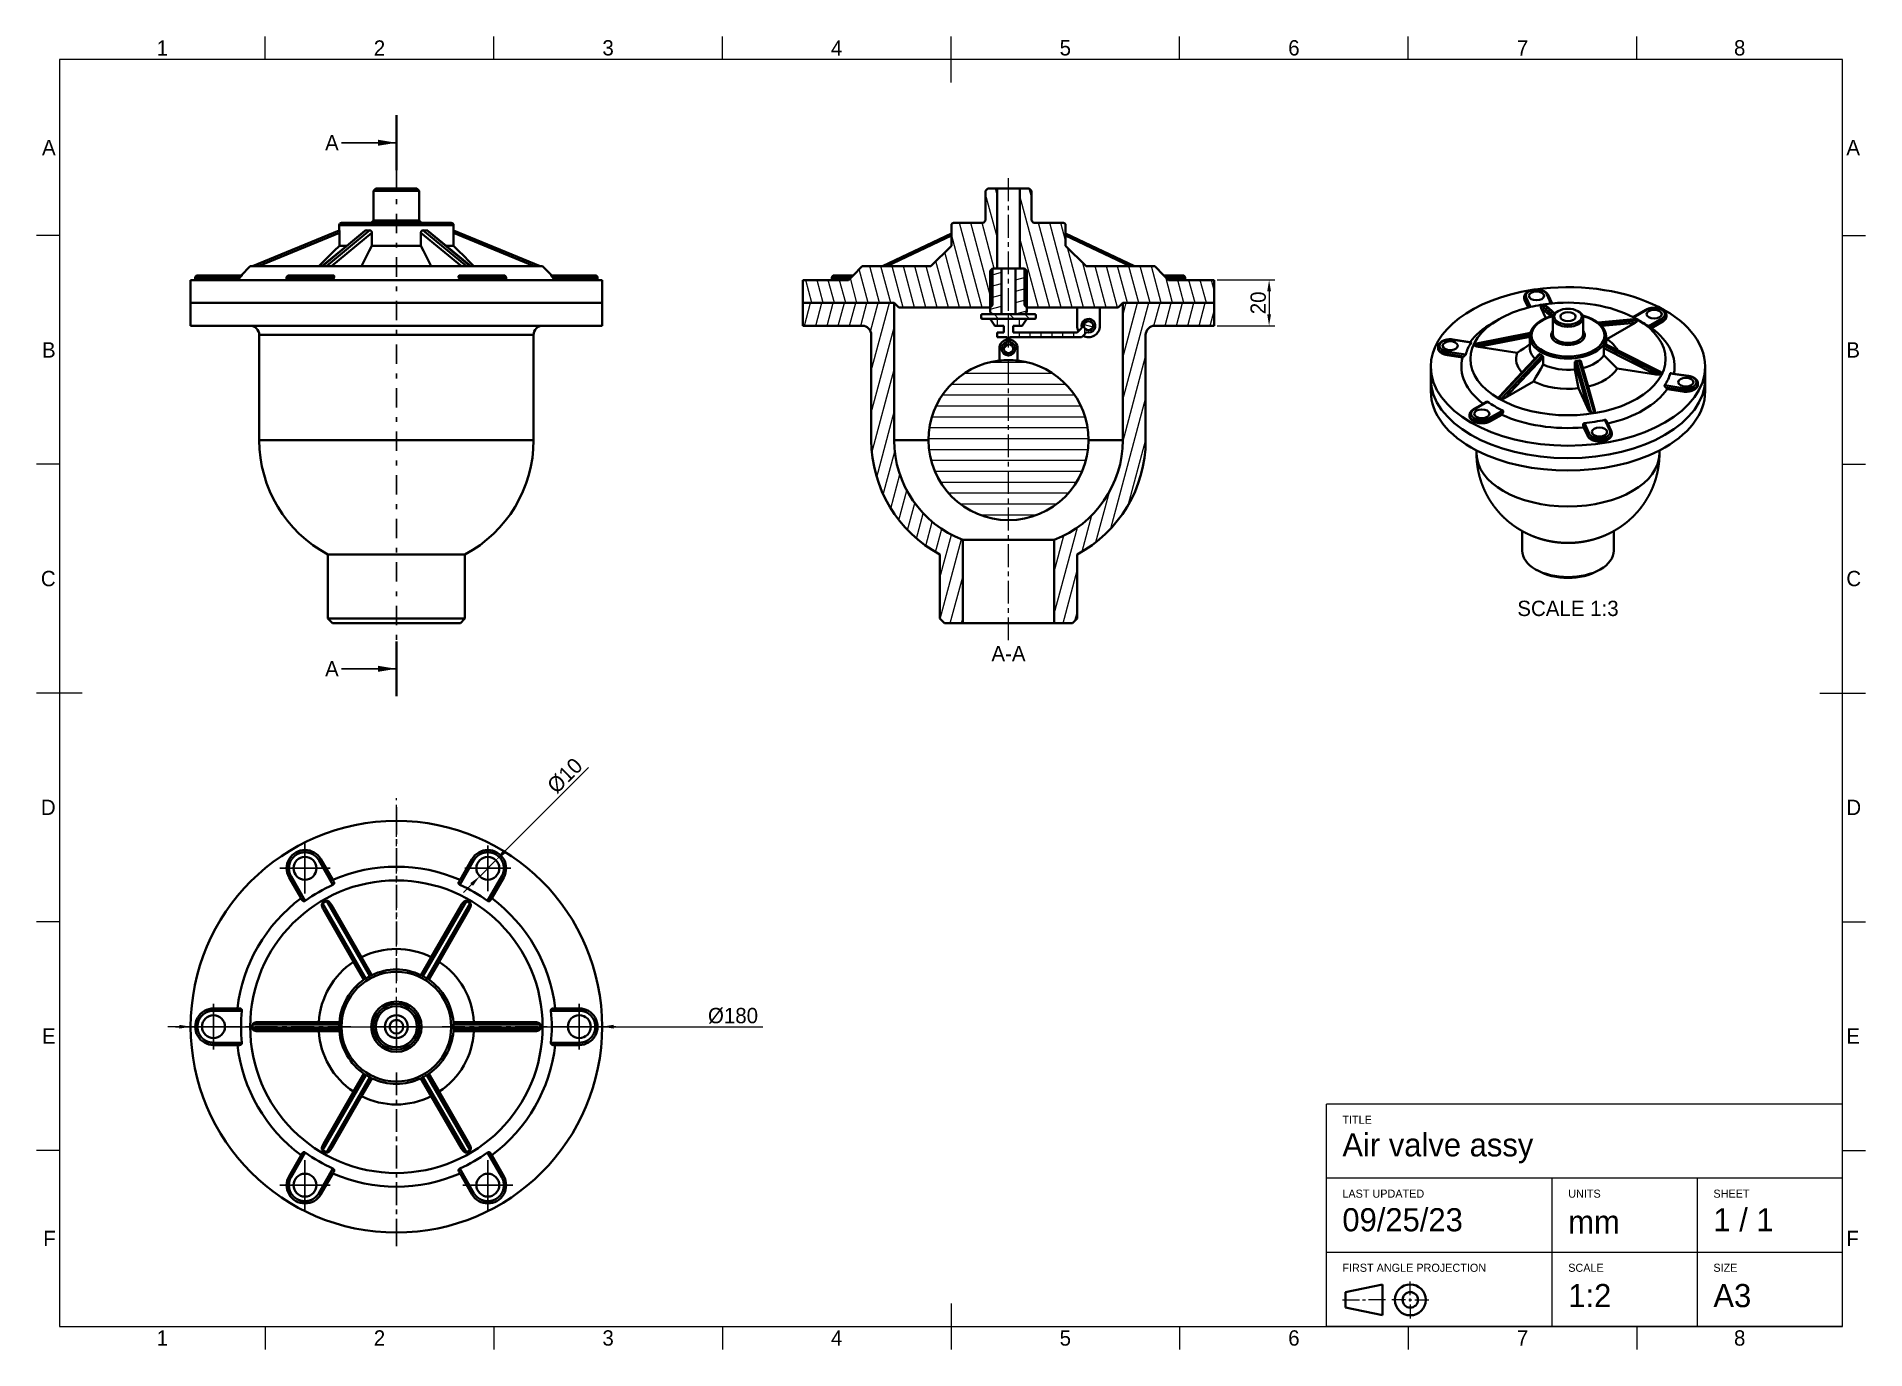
# Model space of a CAD drawing. Header units: millimetres. Extents: x 15 to 415, y 5 to 292.
import ezdxf

# ---------------------------------------------------------------- set-up
doc = ezdxf.new("R2010")
doc.units = ezdxf.units.MM
doc.linetypes.add('CenterLine', pattern=[8, 5, -1, 1, -1])
doc.linetypes.add('SectionLineISO', pattern=[13.758333, 4.233333, -2.116667, 1.058333, -2.116667, 4.233333])
for name, color, linetype in [('Annotations', 7, 'Continuous'), ('Border', 7, 'Continuous'), ('Geometries', 7, 'Continuous')]:
    doc.layers.add(name, color=color, linetype=linetype)
doc.styles.add('Shapr1', font='txt', dxfattribs={"height": 2.3925})
doc.styles.add('Shapr2', font='txt', dxfattribs={"height": 3.3495})
doc.styles.add('Shapr3', font='txt', dxfattribs={"height": 10.0485})
doc.styles.add('Shapr5', font='txt', dxfattribs={"height": 3.3495})
doc.styles.add('Shapr6', font='txt', dxfattribs={"height": 6.699})
doc.styles.add('Shapr7', font='txt', dxfattribs={"height": 3.3495})
doc.dimstyles.new('ISO-25', dxfattribs={"dimtxt": 2.5, "dimasz": 2.5, "dimexe": 1.25, "dimexo": 0.625, "dimtad": 1, "dimtxsty": 'Standard', "dimcen": 2.5, "dimadec": 0, "dimazin": 0, "dimtfac": 1, "dimtmove": 0, "dimatfit": 3, "dimfxl": 1, "dimarcsym": 0})

msp = doc.modelspace()

# ---------------------------------------------------------------- texts
at = {"layer": 'Annotations', "linetype": 'Continuous', "lineweight": 40, "char_height": 3.3495, "width": 1000, "attachment_point": 2}
for s, insert, style in [('SCALE 1:3', (349.9448, 168.6761), 'Shapr3'), ('A-A', (227.5745, 158.787), 'Shapr7')]:
    msp.add_mtext(s, dxfattribs=dict(at, insert=insert, style=style))
at = {"layer": 'Border', "linetype": 'Continuous', "lineweight": 15, "char_height": 3.3495, "width": 3.3495, "style": 'Shapr5'}
for s, insert, attachment_point in [('1', (42.5, 287.8252), 8), ('2', (90, 287.8252), 8), ('3', (140, 287.8252), 8), ('4', (190, 287.8252), 8), ('5', (240, 287.8252), 8), ('6', (290, 287.8252), 8), ('7', (340, 287.8252), 8), ('8', (387.5, 287.8252), 8), ('A', (19.1747, 267.75), 6), ('A', (410.8252, 267.75), 4), ('B', (19.1747, 223.5), 6), ('B', (410.8252, 223.5), 4), ('C', (19.1747, 173.5), 6), ('C', (410.8252, 173.5), 4), ('D', (19.1747, 123.5), 6), ('D', (410.8252, 123.5), 4), ('E', (19.1747, 73.5), 6), ('E', (410.8252, 73.5), 4), ('F', (19.1747, 29.25), 6), ('F', (410.8252, 29.25), 4), ('1', (42.5, 9.1747), 2), ('2', (90, 9.1747), 2), ('3', (140, 9.1747), 2), ('4', (190, 9.1747), 2), ('5', (240, 9.1747), 2), ('6', (290, 9.1747), 2), ('7', (340, 9.1747), 2), ('8', (387.5, 9.1747), 2)]:
    msp.add_mtext(s, dxfattribs=dict(at, insert=insert, attachment_point=attachment_point))
at = {"layer": 'Border', "linetype": 'Continuous', "lineweight": 15, "attachment_point": 1, "style": 'Shapr1'}
for s, insert, char_height in [('TITLE', (300.6, 56.1), 1.77045), ('Air valve assy', (300.6, 52.2535), 5.06253), ('LAST UPDATED', (300.6, 39.9352), 1.77045), ('09/25/23', (300.6, 35.8739), 5.06253), ('UNITS', (350, 39.9352), 1.77045), ('SHEET', (381.75, 39.9352), 1.77045), ('1 / 1', (381.75, 35.8739), 5.06253), ('mm', (350, 35.4), 5.06253), ('FIRST ANGLE PROJECTION', (300.6, 23.7352), 1.77045), ('SCALE', (350, 23.7352), 1.77045), ('SIZE', (381.75, 23.7352), 1.77045), ('1:2', (350, 19.3005), 5.06253), ('A3', (381.75, 19.3005), 5.06253)]:
    msp.add_mtext(s, dxfattribs=dict(at, insert=insert, char_height=char_height))

# ---------------------------------------------------------------- blocks, each defined once
blk = doc.blocks.new('*U3')
at = {"layer": 'Annotations', "linetype": 'CenterLine', "lineweight": -3}
for p, q in [((93.7, 120.55), (93.7, 123.55)), ((93.7, 85.55), (93.7, 120.55)), ((48.7, 75.55), (45.38, 75.55)), ((83.7, 75.55), (48.7, 75.55)), ((103.7, 75.55), (138.7, 75.55)), ((138.7, 75.55), (141.7, 75.55)), ((93.7, 65.55), (93.7, 30.55)), ((93.7, 30.55), (93.7, 27.55))]:
    blk.add_line(p, q, dxfattribs=at)
at = {"layer": 'Annotations', "linetype": 'Continuous', "lineweight": -3}
for q in [(93.7, 80.55), (88.7, 75.55), (93.7, 70.55), (98.7, 75.55)]:
    blk.add_line((93.7, 75.55), q, dxfattribs=at)
blk = doc.blocks.new('*U4')
at = {"layer": 'Annotations', "linetype": 'Continuous', "lineweight": -3}
for q in [(53.7, 80.55), (48.7, 75.55), (53.7, 70.55), (58.7, 75.55)]:
    blk.add_line((53.7, 75.55), q, dxfattribs=at)
blk = doc.blocks.new('*U5')
at = {"layer": 'Annotations', "linetype": 'CenterLine', "lineweight": -3}
for p, q in [((73.7, 112.69), (73.7, 115.69)), ((71.2, 110.19), (68.2, 110.19)), ((76.2, 110.19), (79.2, 110.19)), ((73.7, 107.69), (73.7, 104.69))]:
    blk.add_line(p, q, dxfattribs=at)
at = {"layer": 'Annotations', "linetype": 'Continuous', "lineweight": -3}
for q in [(73.7, 115.19), (68.7, 110.19), (73.7, 105.19), (78.7, 110.19)]:
    blk.add_line((73.7, 110.19), q, dxfattribs=at)
blk = doc.blocks.new('*U6')
at = {"layer": 'Annotations', "linetype": 'Continuous', "lineweight": -3}
for q in [(113.7, 115.19), (108.7, 110.19), (113.7, 105.19), (118.7, 110.19)]:
    blk.add_line((113.7, 110.19), q, dxfattribs=at)
blk = doc.blocks.new('*U7')
at = {"layer": 'Annotations', "linetype": 'Continuous', "lineweight": -3}
for q in [(133.7, 80.55), (128.7, 75.55), (133.7, 70.55), (138.7, 75.55)]:
    blk.add_line((133.7, 75.55), q, dxfattribs=at)
blk = doc.blocks.new('*U8')
at = {"layer": 'Annotations', "linetype": 'CenterLine', "lineweight": -3}
for p, q in [((113.7, 43.4), (113.7, 46.4)), ((111.2, 40.9), (108.2, 40.9)), ((116.2, 40.9), (119.2, 40.9)), ((113.7, 38.4), (113.7, 35.4))]:
    blk.add_line(p, q, dxfattribs=at)
at = {"layer": 'Annotations', "linetype": 'Continuous', "lineweight": -3}
for q in [(113.7, 45.9), (108.7, 40.9), (113.7, 35.9), (118.7, 40.9)]:
    blk.add_line((113.7, 40.9), q, dxfattribs=at)
blk = doc.blocks.new('*U9')
at = {"layer": 'Annotations', "linetype": 'CenterLine', "lineweight": -3}
for p, q in [((73.7, 43.4), (73.7, 46.4)), ((71.2, 40.9), (68.2, 40.9)), ((76.2, 40.9), (79.2, 40.9)), ((73.7, 38.4), (73.7, 35.4))]:
    blk.add_line(p, q, dxfattribs=at)
at = {"layer": 'Annotations', "linetype": 'Continuous', "lineweight": -3}
for q in [(73.7, 45.9), (68.7, 40.9), (73.7, 35.9), (78.7, 40.9)]:
    blk.add_line((73.7, 40.9), q, dxfattribs=at)
blk = doc.blocks.new('*D10')
at = {"layer": 'Annotations', "color": 0, "linetype": 'Continuous', "lineweight": 15}
for p, q in [((273.2, 238.79), (285.82, 238.79)), ((284.57, 236.29), (284.57, 231.29)), ((273.2, 228.79), (285.82, 228.79))]:
    blk.add_line(p, q, dxfattribs=at)
at = {"layer": 'Annotations', "color": 0}
for points in [[(284.99, 236.29), (284.16, 236.29), (284.57, 238.79)], [(284.16, 231.29), (284.99, 231.29), (284.57, 228.79)]]:
    blk.add_solid(points, dxfattribs=at)
at = {"layer": 'Defpoints', "color": 0}
for p in [(272.57, 238.79), (272.57, 228.79), (284.57, 228.79)]:
    blk.add_point(p, dxfattribs=at)
at = {"layer": 'Annotations', "color": 0, "lineweight": 15, "insert": (282.2, 233.79), "char_height": 3.349, "attachment_point": 5, "rotation": 90, "style": 'Shapr7'}
blk.add_mtext('\\A1;20', dxfattribs=at)
blk = doc.blocks.new('*U11')
at = {"layer": 'Annotations', "linetype": 'CenterLine', "lineweight": 15}
for p, q in [((93.7, 77.05), (93.7, 125.5)), ((92.2, 75.55), (89.2, 75.55)), ((93.7, 74.05), (93.7, 71.05)), ((95.2, 75.55), (98.2, 75.55))]:
    blk.add_line(p, q, dxfattribs=at)
at = {"layer": 'Annotations', "linetype": 'Continuous', "lineweight": 15}
for q in [(93.7, 80.55), (88.7, 75.55), (93.7, 70.55), (98.7, 75.55)]:
    blk.add_line((93.7, 75.55), q, dxfattribs=at)
blk = doc.blocks.new('*D12')
at = {"layer": 'Annotations', "color": 0, "linetype": 'Continuous', "lineweight": 15}
for p, q in [((46.2, 75.55), (43.7, 75.55)), ((48.7, 75.55), (138.7, 75.55)), ((141.2, 75.55), (173.84, 75.55))]:
    blk.add_line(p, q, dxfattribs=at)
at = {"layer": 'Annotations', "color": 0}
for points in [[(46.2, 75.13), (46.2, 75.96), (48.7, 75.55)], [(141.2, 75.96), (141.2, 75.13), (138.7, 75.55)]]:
    blk.add_solid(points, dxfattribs=at)
at = {"layer": 'Defpoints', "color": 0}
for p in [(48.7, 75.55), (138.7, 75.55)]:
    blk.add_point(p, dxfattribs=at)
at = {"layer": 'Annotations', "color": 0, "lineweight": 15, "insert": (167.32, 77.92), "char_height": 3.349, "attachment_point": 5, "style": 'Shapr2'}
blk.add_mtext('\\A1;%%c180', dxfattribs=at)
blk = doc.blocks.new('*D13')
at = {"layer": 'Annotations', "color": 0, "linetype": 'Continuous', "lineweight": 15}
for p, q in [((117.23, 113.72), (135.73, 132.22)), ((111.93, 108.42), (115.47, 111.95)), ((110.16, 106.65), (108.39, 104.88))]:
    blk.add_line(p, q, dxfattribs=at)
at = {"layer": 'Annotations', "color": 0}
for points in [[(116.94, 114.02), (117.53, 113.43), (115.47, 111.95)], [(110.46, 106.36), (109.87, 106.95), (111.93, 108.42)]]:
    blk.add_solid(points, dxfattribs=at)
at = {"layer": 'Defpoints', "color": 0}
for p in [(111.93, 108.42), (115.47, 111.95)]:
    blk.add_point(p, dxfattribs=at)
at = {"layer": 'Annotations', "color": 0, "lineweight": 15, "insert": (130.57, 130.41), "char_height": 3.349, "attachment_point": 5, "rotation": 45, "style": 'Shapr2'}
blk.add_mtext('\\A1;%%c10', dxfattribs=at)
blk = doc.blocks.new('*U14')
at = {"layer": 'Border', "linetype": 'Continuous', "lineweight": 15}
for p, q in [((410, 58.6), (297.1, 58.6)), ((297.1, 10), (297.1, 58.6)), ((410, 10), (410, 58.6)), ((410, 42.4), (297.1, 42.4)), ((346.5, 10), (346.5, 42.4)), ((378.25, 10), (378.25, 42.4)), ((410, 26.2), (297.1, 26.2)), ((315.450088, 16.837486), (315.450088, 19.875004)), ((315.450088, 15.487478), (315.450088, 16.162482)), ((300.6, 15.82498), (304.312522, 15.82498)), ((304.987526, 15.82498), (305.66253, 15.82498)), ((310.050056, 15.82498), (306.337534, 15.82498)), ((314.437582, 15.82498), (311.400064, 15.82498)), ((315.112586, 15.82498), (315.78759, 15.82498)), ((315.450088, 14.812474), (315.450088, 11.774956)), ((316.462594, 15.82498), (319.500112, 15.82498)), ((410, 10), (297.1, 10))]:
    blk.add_line(p, q, dxfattribs=at)
at = {"layer": 'Border', "linetype": 'Continuous', "lineweight": 40}
for p, q in [((301.275004, 17.51249), (309.375052, 19.2)), ((301.275004, 17.51249), (301.275004, 14.13747)), ((309.375052, 19.2), (309.375052, 12.44996)), ((301.275004, 14.13747), (309.375052, 12.44996))]:
    blk.add_line(p, q, dxfattribs=at)
for radius in [3.37502, 1.68751]:
    blk.add_circle((315.450088, 15.82498), radius, dxfattribs=at)
blk = doc.blocks.new('*U2')
at = {"layer": 'Annotations', "linetype": 'Continuous', "lineweight": 40}
for p, q in [((93.7, 262.79), (93.7, 274.79)), ((93.7, 147.79), (93.7, 159.79))]:
    blk.add_line(p, q, dxfattribs=at)
at = {"layer": 'Annotations', "linetype": 'SectionLineISO', "lineweight": -3, "flags": 128}
blk.add_lwpolyline([(93.7, 153.79), (93.7, 268.79)], dxfattribs=at)
at = {"layer": 'Annotations', "linetype": 'Continuous', "lineweight": -3, "char_height": 3.35, "width": 500, "attachment_point": 4, "style": 'Shapr6'}
for insert in [(78.1, 268.79), (78.1, 153.79)]:
    blk.add_mtext('A', dxfattribs=dict(at, insert=insert))
at = {"layer": 'Annotations', "linetype": 'Continuous', "lineweight": -3}
for points in [[(93.7, 268.79), (81.7, 268.79)], [(93.7, 153.79), (81.7, 153.79)]]:
    blk.add_leader(points, dimstyle='ISO-25', override={"dimasz": 4}, dxfattribs=at)

# ---------------------------------------------------------------- dimensions: what is measured, and where the dimension line sits
at = {"layer": 'Annotations', "linetype": 'Continuous', "lineweight": 15}
dim = msp.add_linear_dim(base=(284.5745, 228.787), p1=(272.5745, 238.787), p2=(272.5745, 228.787), angle=90, dimstyle='ISO-25', override={"dimscale": 1, "dimgap": 0.7, "dimdec": 2, "dimlfac": 2, "dimrnd": 0.01, "dimzin": 8, "dimdsep": 44, "dimtxsty": 'Shapr7', "dimse1": 0, "dimse2": 0, "dimadec": 2, "dimtol": 0, "dimlim": 0, "dimtp": 0, "dimtm": 0, "dimtfac": 0.6, "dimtdec": 8, "dimfrac": 2, "dimtolj": 1, "dimlwd": 15, "dimlwe": 15}, dxfattribs=at)
dim.commit()
dim.dimension.update_dxf_attribs({"geometry": '*D10', "text_midpoint": (284.5745, 233.787), "dimtype": 160})
for p1, p2, picture, middle in [((111.9295, 108.4192), (115.465, 111.9547), '*D13', (132.2452, 128.7349)), ((48.6973, 75.5459), (138.6973, 75.5459), '*D12', (167.3202, 75.5459))]:
    dim = msp.add_diameter_dim_2p(p1=p1, p2=p2, dimstyle='ISO-25', override={"dimscale": 1, "dimgap": 0.7, "dimdec": 2, "dimlfac": 2, "dimrnd": 0.01, "dimzin": 8, "dimdsep": 44, "dimtxsty": 'Shapr2', "dimcen": 2.5, "dimadec": 2, "dimtol": 0, "dimlim": 0, "dimtp": 0, "dimtm": 0, "dimtfac": 0.6, "dimtdec": 8, "dimtofl": 1, "dimfrac": 2, "dimtolj": 1, "dimlwd": 15, "dimlwe": 15}, dxfattribs=at)
    dim.commit()
    dim.dimension.update_dxf_attribs({"geometry": picture, "text_midpoint": middle, "dimtype": 163})

# ---------------------------------------------------------------- hatches: boundary and pattern name
at = {"layer": 'Geometries', "linetype": 'Continuous', "lineweight": 15}
h = msp.add_hatch(dxfattribs=at)
h.set_pattern_fill('ANSI31', color=256, scale=0.75, angle=60, style=0)
h.set_pattern_definition([(105, (227.5745, 211.287), (-2.30011, -0.61631), [])])
h.paths.add_polyline_path([(233.0745, 251.287), (239.5745, 251.287), (239.6385, 251.2829), (239.6959, 251.272), (239.7517, 251.2545), (239.805, 251.2307), (239.8552, 251.2007), (239.9016, 251.1651), (239.9435, 251.1244), (239.9804, 251.079), (240.0117, 251.0297), (240.037, 250.977), (240.056, 250.9217), (240.0685, 250.8646), (240.0742, 250.8064), (240.0745, 246.287), (244.5745, 241.787), (259.5579, 241.787), (262.5579, 238.787), (272.5745, 238.787), (272.5745, 233.787), (252.5745, 233.787), (251.5745, 232.787), (231.5745, 232.787), (231.0745, 233.287), (231.0745, 241.287), (230.0745, 241.287), (230.0745, 258.787), (232.0745, 258.787), (232.5745, 258.287), (232.5745, 251.787)], flags=0)
h.paths.add_polyline_path([(215.5745, 251.287), (222.0745, 251.287), (222.5745, 251.787), (222.5745, 258.287), (223.0745, 258.787), (225.0745, 258.787), (225.0745, 241.287), (224.0745, 241.287), (224.0745, 233.287), (223.5745, 232.787), (203.5745, 232.787), (202.5745, 233.787), (182.5745, 233.787), (182.5745, 238.787), (192.5912, 238.787), (195.5912, 241.787), (210.5745, 241.787), (215.0745, 246.287), (215.0745, 250.787), (215.0786, 250.8509), (215.0895, 250.9083), (215.107, 250.9641), (215.1308, 251.0175), (215.1608, 251.0677), (215.1964, 251.114), (215.2371, 251.1559), (215.2825, 251.1928), (215.3318, 251.2241), (215.3845, 251.2494), (215.4398, 251.2685), (215.4969, 251.2809), (215.5551, 251.2866)], flags=0)
h = msp.add_hatch(dxfattribs=at)
h.set_pattern_fill('ANSI31', color=256, scale=0.75, angle=330, style=0)
h.set_pattern_definition([(15, (227.5745, 211.287), (-0.61631, 2.30011), [])])
h.paths.add_polyline_path([(231.0745, 241.287), (231.5745, 240.787), (231.5745, 231.787), (231.0745, 231.287), (229.0745, 231.287), (229.0745, 241.287)], flags=0)
h.paths.add_polyline_path([(223.5745, 240.787), (224.0745, 241.287), (226.0745, 241.287), (226.0745, 231.287), (224.0745, 231.287), (223.5745, 231.787)], flags=0)
h = msp.add_hatch(dxfattribs=at)
h.set_pattern_fill('ANSI31', color=256, scale=0.75, angle=30, style=0)
h.set_pattern_definition([(75, (227.5745, 211.287), (-2.30011, 0.61631), [])])
h.paths.add_polyline_path([(272.5745, 228.787), (259.5745, 228.787), (259.4966, 228.7854), (259.4187, 228.7809), (259.3411, 228.7733), (259.2639, 228.7627), (259.1871, 228.7491), (259.1109, 228.7325), (259.0355, 228.7129), (258.9608, 228.6905), (258.8871, 228.6651), (258.8144, 228.6369), (258.7429, 228.6058), (258.6726, 228.572), (258.6037, 228.5355), (258.5363, 228.4964), (258.4705, 228.4546), (258.4063, 228.4103), (258.3439, 228.3635), (258.2834, 228.3144), (258.2248, 228.2629), (258.1683, 228.2091), (258.114, 228.1532), (258.0618, 228.0953), (258.012, 228.0353), (257.9645, 227.9735), (257.9195, 227.9098), (257.877, 227.8445), (257.8371, 227.7775), (257.7998, 227.709), (257.7652, 227.6391), (257.7333, 227.568), (257.7043, 227.4956), (257.6781, 227.4222), (257.6548, 227.3478), (257.6344, 227.2725), (257.6169, 227.1965), (257.6024, 227.1199), (257.591, 227.0428), (257.5825, 226.9653), (257.5771, 226.8875), (257.5747, 226.8096), (257.5745, 203.787), (257.5744, 203.6856), (257.5735, 203.5389), (257.5718, 203.3921), (257.5694, 203.2454), (257.5662, 203.0987), (257.5622, 202.952), (257.5575, 202.8054), (257.5521, 202.6587), (257.5458, 202.5121), (257.5389, 202.3655), (257.5311, 202.219), (257.5226, 202.0725), (257.5134, 201.926), (257.5033, 201.7796), (257.4926, 201.6333), (257.481, 201.487), (257.4687, 201.3408), (257.4557, 201.1946), (257.4419, 201.0485), (257.4273, 200.9025), (257.412, 200.7566), (257.3959, 200.6107), (257.3791, 200.4649), (257.3615, 200.3193), (257.3432, 200.1737), (257.3241, 200.0282), (257.3043, 199.8828), (257.2837, 199.7375), (257.2623, 199.5923), (257.2402, 199.4472), (257.2174, 199.3023), (257.1938, 199.1574), (257.1694, 199.0127), (257.1443, 198.8682), (257.1185, 198.7237), (257.0919, 198.5794), (257.0645, 198.4352), (257.0364, 198.2912), (257.0076, 198.1473), (256.978, 198.0036), (256.9477, 197.86), (256.9166, 197.7166), (256.8848, 197.5733), (256.8523, 197.4303), (256.819, 197.2873), (256.7849, 197.1446), (256.7502, 197.002), (256.7147, 196.8597), (256.6784, 196.7175), (256.6414, 196.5755), (256.6037, 196.4336), (256.5653, 196.292), (256.5261, 196.1506), (256.4862, 196.0094), (256.4455, 195.8684), (256.4041, 195.7276), (256.362, 195.587), (256.3192, 195.4467), (256.2756, 195.3066), (256.2314, 195.1667), (256.1864, 195.027), (256.1406, 194.8876), (256.0942, 194.7484), (256.047, 194.6094), (255.9991, 194.4707), (255.9505, 194.3322), (255.9012, 194.194), (255.8511, 194.0561), (255.8004, 193.9184), (255.7489, 193.781), (255.6967, 193.6438), (255.6438, 193.507), (255.5902, 193.3704), (255.5359, 193.234), (255.4809, 193.098), (255.4252, 192.9622), (255.3688, 192.8268), (255.3117, 192.6916), (255.2539, 192.5567), (255.1954, 192.4221), (255.1362, 192.2879), (255.0763, 192.1539), (255.0157, 192.0203), (254.9544, 191.8869), (254.8924, 191.7539), (254.8297, 191.6212), (254.7664, 191.4889), (254.7024, 191.3568), (254.6376, 191.2251), (254.5722, 191.0938), (254.5062, 190.9628), (254.4394, 190.8321), (254.372, 190.7018), (254.3039, 190.5718), (254.2351, 190.4421), (254.1656, 190.3129), (254.0955, 190.184), (254.0247, 190.0554), (253.9533, 189.9273), (253.8812, 189.7995), (253.8084, 189.672), (253.735, 189.545), (253.6609, 189.4183), (253.5861, 189.292), (253.5107, 189.1662), (253.4347, 189.0407), (253.358, 188.9155), (253.2806, 188.7908), (253.2027, 188.6665), (253.124, 188.5426), (253.0447, 188.4192), (252.9648, 188.2961), (252.8843, 188.1734), (252.8031, 188.0512), (252.7213, 187.9294), (252.6388, 187.808), (252.5558, 187.687), (252.4721, 187.5665), (252.3878, 187.4464), (252.3028, 187.3267), (252.2173, 187.2075), (252.1311, 187.0887), (252.0443, 186.9704), (251.9569, 186.8525), (251.8689, 186.7351), (251.7803, 186.6181), (251.691, 186.5016), (251.6012, 186.3856), (251.5108, 186.27), (251.4198, 186.1549), (251.3282, 186.0403), (251.236, 185.9261), (251.1432, 185.8125), (251.0498, 185.6993), (250.9558, 185.5866), (250.8612, 185.4744), (250.7661, 185.3626), (250.6704, 185.2514), (250.5741, 185.1407), (250.4773, 185.0304), (250.3798, 184.9207), (250.2818, 184.8115), (250.1833, 184.7027), (250.0842, 184.5945), (249.9845, 184.4868), (249.8842, 184.3797), (249.7835, 184.273), (249.6821, 184.1669), (249.5802, 184.0613), (249.4778, 183.9562), (249.3748, 183.8517), (249.2713, 183.7477), (249.1672, 183.6442), (249.0627, 183.5413), (248.9575, 183.4389), (248.8519, 183.337), (248.7457, 183.2357), (248.639, 183.135), (248.5318, 183.0348), (248.4241, 182.9352), (248.3158, 182.8361), (248.207, 182.7376), (248.0978, 182.6397), (247.988, 182.5423), (247.8777, 182.4455), (247.7669, 182.3493), (247.6557, 182.2536), (247.5439, 182.1585), (247.4316, 182.064), (247.3189, 181.9701), (247.2056, 181.8768), (247.0919, 181.784), (246.9777, 181.6919), (246.8631, 181.6003), (246.7479, 181.5093), (246.6323, 181.419), (246.5162, 181.3292), (246.3997, 181.24), (246.2827, 181.1514), (246.1652, 181.0635), (246.0473, 180.9761), (245.9289, 180.8894), (245.8101, 180.8033), (245.6909, 180.7178), (245.5712, 180.6329), (245.451, 180.5486), (245.3305, 180.465), (245.2094, 180.382), (245.088, 180.2996), (244.9662, 180.2178), (244.8439, 180.1367), (244.7212, 180.0562), (244.5981, 179.9764), (244.4746, 179.8971), (244.3506, 179.8186), (244.2263, 179.7406), (244.1015, 179.6634), (243.9764, 179.5867), (243.8509, 179.5107), (243.7249, 179.4354), (243.5986, 179.3607), (243.4719, 179.2867), (243.3448, 179.2133), (243.2174, 179.1406), (243.0896, 179.0685), (242.9614, 178.9971), (242.8328, 178.9264), (242.7038, 178.8563), (242.5745, 178.787), (242.5745, 164.787), (241.5745, 163.787), (237.5745, 163.787), (237.5745, 181.9925), (237.6988, 182.0404), (237.8228, 182.089), (237.9465, 182.1383), (238.0699, 182.1884), (238.193, 182.2391), (238.3158, 182.2905), (238.4383, 182.3427), (238.5606, 182.3955), (238.6825, 182.4491), (238.8041, 182.5033), (238.9255, 182.5582), (239.0464, 182.6138), (239.1671, 182.6701), (239.2875, 182.7271), (239.4075, 182.7848), (239.5272, 182.8432), (239.6466, 182.9022), (239.7656, 182.9619), (239.8843, 183.0223), (240.0026, 183.0834), (240.1206, 183.1452), (240.2382, 183.2076), (240.3555, 183.2707), (240.4724, 183.3345), (240.5889, 183.3989), (240.7051, 183.464), (240.8209, 183.5297), (240.9363, 183.5961), (241.0514, 183.6632), (241.166, 183.731), (241.2803, 183.7993), (241.3942, 183.8684), (241.5076, 183.9381), (241.6207, 184.0084), (241.7334, 184.0794), (241.8457, 184.151), (241.9575, 184.2232), (242.069, 184.2961), (242.18, 184.3696), (242.2906, 184.4438), (242.4008, 184.5186), (242.5105, 184.594), (242.6199, 184.6701), (242.7287, 184.7467), (242.8372, 184.824), (242.9452, 184.9019), (243.0527, 184.9804), (243.1599, 185.0596), (243.2665, 185.1393), (243.3727, 185.2196), (243.4784, 185.3006), (243.5837, 185.3821), (243.6885, 185.4643), (243.7928, 185.5471), (243.8967, 185.6304), (244.0001, 185.7143), (244.103, 185.7989), (244.2054, 185.884), (244.3073, 185.9697), (244.4088, 186.0559), (244.5097, 186.1428), (244.6102, 186.2302), (244.7101, 186.3182), (244.8096, 186.4068), (244.9085, 186.4959), (245.0069, 186.5856), (245.1048, 186.6759), (245.2022, 186.7667), (245.2991, 186.858), (245.3955, 186.95), (245.4913, 187.0424), (245.5866, 187.1355), (245.6814, 187.229), (245.7756, 187.3231), (245.8693, 187.4177), (245.9624, 187.5129), (246.055, 187.6086), (246.1471, 187.7048), (246.2386, 187.8016), (246.3296, 187.8988), (246.42, 187.9966), (246.5098, 188.0949), (246.5991, 188.1937), (246.6878, 188.293), (246.7759, 188.3929), (246.8635, 188.4932), (246.9505, 188.594), (247.0369, 188.6953), (247.1227, 188.7971), (247.208, 188.8994), (247.2927, 189.0022), (247.3768, 189.1055), (247.4603, 189.2092), (247.5432, 189.3134), (247.6255, 189.4181), (247.7072, 189.5233), (247.7883, 189.6289), (247.8688, 189.735), (247.9487, 189.8415), (248.0279, 189.9485), (248.1066, 190.0559), (248.1847, 190.1638), (248.2621, 190.2722), (248.3389, 190.3809), (248.4151, 190.4901), (248.4907, 190.5998), (248.5657, 190.7099), (248.64, 190.8204), (248.7137, 190.9313), (248.7867, 191.0426), (248.8591, 191.1544), (248.9309, 191.2666), (249.002, 191.3791), (249.0725, 191.4921), (249.1424, 191.6055), (249.2116, 191.7193), (249.2801, 191.8334), (249.348, 191.948), (249.4152, 192.0629), (249.4818, 192.1783), (249.5477, 192.294), (249.613, 192.41), (249.6776, 192.5265), (249.7415, 192.6433), (249.8048, 192.7605), (249.8674, 192.878), (249.9293, 192.9959), (249.9906, 193.1142), (250.0511, 193.2328), (250.111, 193.3517), (250.1703, 193.471), (250.2288, 193.5906), (250.2866, 193.7105), (250.3438, 193.8308), (250.4003, 193.9514), (250.4561, 194.0723), (250.5112, 194.1936), (250.5656, 194.3151), (250.6193, 194.437), (250.6723, 194.5591), (250.7246, 194.6816), (250.7762, 194.8043), (250.8271, 194.9274), (250.8773, 195.0507), (250.9269, 195.1743), (250.9757, 195.2982), (251.0237, 195.4224), (251.0711, 195.5469), (251.1178, 195.6716), (251.1638, 195.7966), (251.209, 195.9218), (251.2535, 196.0473), (251.2973, 196.1731), (251.3404, 196.2991), (251.3828, 196.4253), (251.4245, 196.5518), (251.4654, 196.6785), (251.5056, 196.8055), (251.5451, 196.9327), (251.5838, 197.0601), (251.6219, 197.1877), (251.6592, 197.3155), (251.6957, 197.4436), (251.7316, 197.5718), (251.7667, 197.7003), (251.801, 197.8289), (251.8347, 197.9578), (251.8676, 198.0868), (251.8997, 198.216), (251.9312, 198.3454), (251.9619, 198.475), (251.9918, 198.6048), (252.021, 198.7347), (252.0495, 198.8648), (252.0772, 198.995), (252.1042, 199.1254), (252.1304, 199.256), (252.1559, 199.3867), (252.1806, 199.5176), (252.2046, 199.6485), (252.2279, 199.7797), (252.2504, 199.9109), (252.2721, 200.0423), (252.2931, 200.1738), (252.3133, 200.3054), (252.3328, 200.4371), (252.3516, 200.569), (252.3696, 200.7009), (252.3868, 200.833), (252.4033, 200.9651), (252.419, 201.0974), (252.434, 201.2297), (252.4482, 201.3621), (252.4617, 201.4946), (252.4744, 201.6271), (252.4863, 201.7598), (252.4975, 201.8925), (252.5079, 202.0252), (252.5176, 202.158), (252.5265, 202.2909), (252.5347, 202.4238), (252.5421, 202.5568), (252.5487, 202.6898), (252.5546, 202.8228), (252.5597, 202.9559), (252.5641, 203.089), (252.5677, 203.2221), (252.5705, 203.3552), (252.5726, 203.4884), (252.574, 203.6215), (252.5745, 203.7547), (252.5745, 233.787), (272.5745, 233.787)], flags=0)
h.paths.add_polyline_path([(195.5745, 228.787), (182.5745, 228.787), (182.5745, 233.787), (202.5745, 233.787), (202.5745, 203.787), (202.5749, 203.6538), (202.5761, 203.5206), (202.578, 203.3875), (202.5806, 203.2543), (202.584, 203.1212), (202.5882, 202.9881), (202.5932, 202.855), (202.5989, 202.722), (202.6053, 202.589), (202.6125, 202.456), (202.6205, 202.3231), (202.6292, 202.1902), (202.6387, 202.0574), (202.649, 201.9246), (202.66, 201.7919), (202.6718, 201.6593), (202.6843, 201.5267), (202.6976, 201.3942), (202.7116, 201.2617), (202.7264, 201.1294), (202.7419, 200.9971), (202.7582, 200.865), (202.7753, 200.7329), (202.7931, 200.6009), (202.8116, 200.4691), (202.8309, 200.3373), (202.851, 200.2057), (202.8718, 200.0741), (202.8934, 199.9427), (202.9157, 199.8114), (202.9388, 199.6803), (202.9626, 199.5493), (202.9871, 199.4184), (203.0124, 199.2877), (203.0385, 199.1571), (203.0653, 199.0266), (203.0928, 198.8963), (203.1211, 198.7662), (203.1501, 198.6362), (203.1799, 198.5064), (203.2104, 198.3768), (203.2417, 198.2474), (203.2736, 198.1181), (203.3064, 197.989), (203.3398, 197.8601), (203.374, 197.7314), (203.4089, 197.6029), (203.4446, 197.4746), (203.481, 197.3465), (203.5181, 197.2186), (203.556, 197.0909), (203.5945, 196.9635), (203.6338, 196.8363), (203.6739, 196.7093), (203.7146, 196.5825), (203.7561, 196.4559), (203.7983, 196.3296), (203.8412, 196.2036), (203.8849, 196.0778), (203.9292, 195.9522), (203.9743, 195.8269), (204.0201, 195.7018), (204.0666, 195.5771), (204.1138, 195.4525), (204.1617, 195.3283), (204.2103, 195.2043), (204.2597, 195.0806), (204.3097, 194.9572), (204.3605, 194.8341), (204.4119, 194.7113), (204.4641, 194.5887), (204.5169, 194.4665), (204.5704, 194.3446), (204.6247, 194.223), (204.6796, 194.1017), (204.7352, 193.9807), (204.7915, 193.86), (204.8485, 193.7396), (204.9062, 193.6196), (204.9646, 193.4999), (205.0236, 193.3806), (205.0834, 193.2615), (205.1438, 193.1429), (205.2049, 193.0245), (205.2666, 192.9066), (205.3291, 192.7889), (205.3922, 192.6717), (205.4559, 192.5548), (205.5204, 192.4382), (205.5855, 192.3221), (205.6512, 192.2063), (205.7176, 192.0908), (205.7847, 191.9758), (205.8525, 191.8611), (205.9208, 191.7469), (205.9899, 191.633), (206.0596, 191.5195), (206.1299, 191.4065), (206.2009, 191.2938), (206.2725, 191.1815), (206.3448, 191.0697), (206.4177, 190.9582), (206.4912, 190.8472), (206.5654, 190.7366), (206.6402, 190.6264), (206.7156, 190.5167), (206.7916, 190.4074), (206.8683, 190.2985), (206.9456, 190.19), (207.0235, 190.082), (207.102, 189.9745), (207.1812, 189.8674), (207.2609, 189.7607), (207.3413, 189.6545), (207.4222, 189.5488), (207.5038, 189.4435), (207.5859, 189.3387), (207.6687, 189.2344), (207.752, 189.1306), (207.836, 189.0272), (207.9205, 188.9243), (208.0056, 188.8219), (208.0913, 188.7199), (208.1776, 188.6185), (208.2645, 188.5176), (208.3519, 188.4171), (208.4399, 188.3172), (208.5285, 188.2177), (208.6176, 188.1188), (208.7073, 188.0204), (208.7976, 187.9225), (208.8884, 187.8251), (208.9798, 187.7282), (209.0717, 187.6319), (209.1642, 187.536), (209.2572, 187.4407), (209.3507, 187.346), (209.4448, 187.2518), (209.5395, 187.1581), (209.6346, 187.0649), (209.7303, 186.9723), (209.8266, 186.8803), (209.9233, 186.7888), (210.0206, 186.6978), (210.1184, 186.6074), (210.2167, 186.5176), (210.3155, 186.4283), (210.4148, 186.3396), (210.5146, 186.2515), (210.615, 186.1639), (210.7158, 186.0769), (210.8171, 185.9905), (210.9189, 185.9047), (211.0212, 185.8194), (211.124, 185.7348), (211.2273, 185.6507), (211.331, 185.5672), (211.4352, 185.4843), (211.5399, 185.402), (211.6451, 185.3203), (211.7507, 185.2392), (211.8568, 185.1587), (211.9633, 185.0788), (212.0703, 184.9995), (212.1778, 184.9209), (212.2857, 184.8428), (212.394, 184.7654), (212.5028, 184.6886), (212.612, 184.6124), (212.7217, 184.5368), (212.8317, 184.4619), (212.9422, 184.3875), (213.0532, 184.3139), (213.1645, 184.2408), (213.2763, 184.1684), (213.3884, 184.0966), (213.501, 184.0255), (213.614, 183.955), (213.7274, 183.8852), (213.8412, 183.816), (213.9553, 183.7475), (214.0699, 183.6796), (214.1849, 183.6123), (214.3002, 183.5458), (214.4159, 183.4798), (214.532, 183.4146), (214.6484, 183.35), (214.7652, 183.2861), (214.8824, 183.2228), (215, 183.1602), (215.1179, 183.0983), (215.2361, 183.0371), (215.3547, 182.9765), (215.4737, 182.9166), (215.5929, 182.8574), (215.7125, 182.7989), (215.8325, 182.741), (215.9528, 182.6839), (216.0734, 182.6274), (216.1943, 182.5716), (216.3155, 182.5165), (216.4371, 182.4621), (216.5589, 182.4084), (216.6811, 182.3554), (216.8036, 182.3031), (216.9263, 182.2515), (217.0494, 182.2006), (217.1727, 182.1504), (217.2963, 182.1009), (217.4202, 182.0521), (217.5444, 182.004), (217.5745, 163.787), (213.5745, 163.787), (212.5745, 164.787), (212.5745, 178.787), (212.4852, 178.8348), (212.3562, 178.9047), (212.2275, 178.9752), (212.0991, 179.0464), (211.9712, 179.1182), (211.8436, 179.1907), (211.7164, 179.2639), (211.5896, 179.3377), (211.4632, 179.4122), (211.3371, 179.4873), (211.2115, 179.5631), (211.0862, 179.6396), (210.9613, 179.7167), (210.8369, 179.7944), (210.7128, 179.8728), (210.5892, 179.9518), (210.4659, 180.0314), (210.3431, 180.1117), (210.2207, 180.1927), (210.0987, 180.2742), (209.9772, 180.3564), (209.856, 180.4392), (209.7353, 180.5227), (209.615, 180.6068), (209.4952, 180.6915), (209.3758, 180.7768), (209.2569, 180.8627), (209.1384, 180.9492), (209.0203, 181.0364), (208.9027, 181.1242), (208.7856, 181.2125), (208.6689, 181.3015), (208.5526, 181.3911), (208.4369, 181.4813), (208.3216, 181.5721), (208.2068, 181.6635), (208.0924, 181.7554), (207.9786, 181.848), (207.8652, 181.9411), (207.7523, 182.0349), (207.6399, 182.1292), (207.528, 182.2241), (207.4165, 182.3196), (207.3056, 182.4157), (207.1952, 182.5123), (207.0852, 182.6095), (206.9758, 182.7073), (206.8669, 182.8056), (206.7585, 182.9045), (206.6506, 183.0039), (206.5432, 183.104), (206.4363, 183.2045), (206.33, 183.3056), (206.2242, 183.4073), (206.1189, 183.5095), (206.0141, 183.6123), (205.9099, 183.7156), (205.8062, 183.8194), (205.7031, 183.9238), (205.6005, 184.0287), (205.4984, 184.1342), (205.3969, 184.2401), (205.296, 184.3466), (205.1955, 184.4536), (205.0957, 184.5612), (204.9964, 184.6692), (204.8977, 184.7778), (204.7995, 184.8868), (204.7019, 184.9964), (204.6049, 185.1065), (204.5084, 185.2171), (204.4125, 185.3282), (204.3172, 185.4397), (204.2225, 185.5518), (204.1283, 185.6644), (204.0347, 185.7774), (203.9418, 185.8909), (203.8494, 186.0049), (203.7576, 186.1194), (203.6664, 186.2344), (203.5758, 186.3498), (203.4858, 186.4657), (203.3963, 186.582), (203.3075, 186.6989), (203.2193, 186.8161), (203.1318, 186.9339), (203.0448, 187.0521), (202.9584, 187.1707), (202.8727, 187.2898), (202.7875, 187.4093), (202.703, 187.5293), (202.6191, 187.6497), (202.5359, 187.7705), (202.4532, 187.8918), (202.3712, 188.0134), (202.2898, 188.1356), (202.2091, 188.2581), (202.129, 188.381), (202.0495, 188.5044), (201.9707, 188.6282), (201.8925, 188.7523), (201.815, 188.8769), (201.7381, 189.0019), (201.6618, 189.1273), (201.5862, 189.2531), (201.5113, 189.3792), (201.437, 189.5058), (201.3633, 189.6327), (201.2904, 189.76), (201.218, 189.8877), (201.1464, 190.0157), (201.0754, 190.1442), (201.0051, 190.273), (200.9354, 190.4021), (200.8664, 190.5316), (200.7981, 190.6615), (200.7305, 190.7917), (200.6635, 190.9223), (200.5972, 191.0532), (200.5316, 191.1845), (200.4667, 191.3161), (200.4024, 191.448), (200.3389, 191.5803), (200.276, 191.7128), (200.2138, 191.8458), (200.1523, 191.979), (200.0915, 192.1125), (200.0314, 192.2464), (199.9719, 192.3806), (199.9132, 192.5151), (199.8552, 192.6498), (199.7979, 192.7849), (199.7412, 192.9203), (199.6853, 193.056), (199.6301, 193.1919), (199.5756, 193.3281), (199.5217, 193.4647), (199.4686, 193.6015), (199.4162, 193.7385), (199.3645, 193.8759), (199.3136, 194.0135), (199.2633, 194.1513), (199.2138, 194.2895), (199.1649, 194.4278), (199.1168, 194.5665), (199.0694, 194.7053), (199.0228, 194.8445), (198.9768, 194.9838), (198.9316, 195.1234), (198.8871, 195.2633), (198.8433, 195.4033), (198.8002, 195.5436), (198.7579, 195.6841), (198.7163, 195.8248), (198.6754, 195.9658), (198.6353, 196.1069), (198.5959, 196.2483), (198.5572, 196.3898), (198.5192, 196.5316), (198.482, 196.6735), (198.4456, 196.8156), (198.4098, 196.958), (198.3748, 197.1005), (198.3406, 197.2432), (198.307, 197.386), (198.2743, 197.5291), (198.2422, 197.6723), (198.2109, 197.8156), (198.1804, 197.9592), (198.1506, 198.1028), (198.1215, 198.2467), (198.0932, 198.3907), (198.0656, 198.5348), (198.0388, 198.6791), (198.0127, 198.8235), (197.9874, 198.968), (197.9628, 199.1127), (197.9389, 199.2575), (197.9159, 199.4024), (197.8935, 199.5474), (197.8719, 199.6926), (197.8511, 199.8378), (197.831, 199.9832), (197.8117, 200.1286), (197.7931, 200.2742), (197.7753, 200.4199), (197.7583, 200.5656), (197.742, 200.7114), (197.7264, 200.8574), (197.7116, 201.0033), (197.6976, 201.1494), (197.6843, 201.2956), (197.6718, 201.4418), (197.66, 201.588), (197.649, 201.7344), (197.6387, 201.8807), (197.6292, 202.0272), (197.6205, 202.1737), (197.6125, 202.3202), (197.6053, 202.4668), (197.5989, 202.6134), (197.5932, 202.76), (197.5882, 202.9066), (197.584, 203.0533), (197.5806, 203.2), (197.578, 203.3467), (197.5761, 203.4935), (197.5749, 203.6402), (197.5745, 203.787), (197.5745, 226.787), (197.573, 226.8649), (197.5685, 226.9427), (197.5609, 227.0203), (197.5503, 227.0976), (197.5367, 227.1744), (197.5201, 227.2506), (197.5005, 227.326), (197.478, 227.4007), (197.4527, 227.4744), (197.4245, 227.5471), (197.3934, 227.6186), (197.3596, 227.6889), (197.3231, 227.7578), (197.2839, 227.8252), (197.2422, 227.891), (197.1979, 227.9552), (197.1511, 228.0176), (197.1019, 228.0781), (197.0505, 228.1367), (196.9967, 228.1932), (196.9408, 228.2475), (196.8829, 228.2997), (196.8229, 228.3495), (196.7611, 228.397), (196.6974, 228.442), (196.632, 228.4845), (196.5651, 228.5244), (196.4966, 228.5617), (196.4267, 228.5963), (196.3555, 228.6282), (196.2832, 228.6572), (196.2097, 228.6834), (196.1353, 228.7067), (196.0601, 228.7271), (195.9841, 228.7446), (195.9075, 228.759), (195.8304, 228.7705), (195.7529, 228.779), (195.6751, 228.7844), (195.5971, 228.7868)], flags=0)
h = msp.add_hatch(dxfattribs=at)
h.set_pattern_fill('ANSI31', color=256, scale=0.75, angle=90, style=0)
h.set_pattern_definition([(135, (227.5745, 211.287), (-1.6838, -1.6838), [])])
h.paths.add_polyline_path([(221.5745, 231.037), (221.5822, 231.0982), (221.6014, 231.1497), (221.6315, 231.1958), (221.6709, 231.2342), (221.7178, 231.263), (221.7698, 231.2809), (221.8245, 231.287), (233.3245, 231.287), (233.3858, 231.2793), (233.4373, 231.2601), (233.4834, 231.23), (233.5218, 231.1906), (233.5506, 231.1437), (233.5685, 231.0916), (233.5745, 231.037), (233.5745, 230.537), (233.5669, 230.4757), (233.5477, 230.4242), (233.5176, 230.3781), (233.4781, 230.3397), (233.4313, 230.3109), (233.3792, 230.293), (233.3245, 230.287), (221.8245, 230.287), (221.7633, 230.2946), (221.7118, 230.3138), (221.6657, 230.3439), (221.6273, 230.3834), (221.5985, 230.4302), (221.5806, 230.4823), (221.5745, 230.537)], flags=0)
h = msp.add_hatch(dxfattribs=at)
h.set_pattern_fill('ANSI31', color=256, scale=0.75, angle=45, style=0)
h.set_pattern_definition([(90, (227.5745, 211.287), (-2.38125, 1e-16), [])])
h.paths.add_polyline_path([(227.5745, 222.787), (227.6296, 222.7885), (227.6846, 222.793), (227.7392, 222.8006), (227.7933, 222.8112), (227.8467, 222.8247), (227.8994, 222.8412), (227.951, 222.8605), (228.0015, 222.8827), (228.0507, 222.9076), (228.0984, 222.9351), (228.1445, 222.9653), (228.189, 222.998), (228.2315, 223.033), (228.272, 223.0704), (228.3105, 223.1099), (228.3467, 223.1515), (228.3805, 223.195), (228.4119, 223.2403), (228.4408, 223.2873), (228.467, 223.3358), (228.4905, 223.3857), (228.5112, 223.4368), (228.5291, 223.4889), (228.5441, 223.542), (228.5561, 223.5958), (228.5651, 223.6501), (228.5712, 223.7049), (228.5742, 223.76), (228.5741, 223.8151), (228.5711, 223.8702), (228.565, 223.925), (228.5559, 223.9793), (228.5438, 224.0331), (228.5287, 224.0862), (228.5108, 224.1383), (228.49, 224.1893), (228.4664, 224.2392), (228.4402, 224.2876), (228.4113, 224.3346), (228.3798, 224.3799), (228.3459, 224.4233), (228.3097, 224.4649), (228.2712, 224.5044), (228.2306, 224.5417), (228.188, 224.5767), (228.1436, 224.6093), (228.0974, 224.6394), (228.0496, 224.6669), (228.0004, 224.6918), (227.9499, 224.7138), (227.8982, 224.7331), (227.8456, 224.7495), (227.7921, 224.763), (227.738, 224.7735), (227.6834, 224.781), (227.6285, 224.7855), (227.5733, 224.787), (227.5182, 224.7854), (227.4633, 224.7808), (227.4087, 224.7731), (227.3546, 224.7625), (227.3012, 224.7489), (227.2486, 224.7323), (227.197, 224.7129), (227.1465, 224.6907), (227.0974, 224.6658), (227.0497, 224.6381), (227.0036, 224.6079), (226.9592, 224.5752), (226.9167, 224.5401), (226.8762, 224.5027), (226.8378, 224.4631), (226.8017, 224.4215), (226.7679, 224.3779), (226.7365, 224.3326), (226.7077, 224.2856), (226.6816, 224.237), (226.6581, 224.1872), (226.6374, 224.136), (226.6196, 224.0839), (226.6047, 224.0308), (226.5928, 223.977), (226.5838, 223.9226), (226.5778, 223.8678), (226.5749, 223.8127), (226.575, 223.7576), (226.5781, 223.7026), (226.5843, 223.6478), (226.5934, 223.5934), (226.6056, 223.5396), (226.6207, 223.4866), (226.6387, 223.4345), (226.6596, 223.3835), (226.6832, 223.3337), (226.7095, 223.2852), (226.7385, 223.2383), (226.77, 223.1931), (226.8039, 223.1496), (226.8402, 223.1081), (226.8787, 223.0687), (226.9194, 223.0315), (226.962, 222.9965), (227.0065, 222.964), (227.0527, 222.9339), (227.1005, 222.9064), (227.1498, 222.8817), (227.2003, 222.8596), (227.252, 222.8404), (227.3046, 222.8241), (227.3581, 222.8107), (227.4122, 222.8002), (227.4669, 222.7928), (227.5218, 222.7883)], flags=0)
h.paths.add_polyline_path([(245.0745, 227.787), (245.1296, 227.7885), (245.1846, 227.793), (245.2392, 227.8006), (245.2933, 227.8112), (245.3467, 227.8247), (245.3994, 227.8412), (245.451, 227.8605), (245.5015, 227.8827), (245.5507, 227.9076), (245.5984, 227.9351), (245.6445, 227.9653), (245.689, 227.998), (245.7315, 228.033), (245.772, 228.0704), (245.8105, 228.1099), (245.8467, 228.1515), (245.8805, 228.195), (245.9119, 228.2403), (245.9408, 228.2873), (245.967, 228.3358), (245.9905, 228.3857), (246.0112, 228.4368), (246.0291, 228.4889), (246.0441, 228.542), (246.0561, 228.5958), (246.0651, 228.6501), (246.0712, 228.7049), (246.0742, 228.76), (246.0741, 228.8151), (246.0711, 228.8702), (246.065, 228.925), (246.0559, 228.9793), (246.0438, 229.0331), (246.0287, 229.0862), (246.0108, 229.1383), (245.99, 229.1893), (245.9664, 229.2392), (245.9402, 229.2876), (245.9113, 229.3346), (245.8798, 229.3799), (245.8459, 229.4233), (245.8097, 229.4649), (245.7712, 229.5044), (245.7306, 229.5417), (245.688, 229.5767), (245.6436, 229.6093), (245.5974, 229.6394), (245.5496, 229.6669), (245.5004, 229.6918), (245.4499, 229.7138), (245.3982, 229.7331), (245.3456, 229.7495), (245.2921, 229.763), (245.238, 229.7735), (245.1834, 229.781), (245.1285, 229.7855), (245.0733, 229.787), (245.0182, 229.7854), (244.9633, 229.7808), (244.9087, 229.7731), (244.8546, 229.7625), (244.8012, 229.7489), (244.7486, 229.7323), (244.697, 229.7129), (244.6465, 229.6907), (244.5974, 229.6658), (244.5497, 229.6381), (244.5036, 229.6079), (244.4592, 229.5752), (244.4167, 229.5401), (244.3762, 229.5027), (244.3378, 229.4631), (244.3017, 229.4215), (244.2679, 229.3779), (244.2365, 229.3326), (244.2077, 229.2856), (244.1816, 229.237), (244.1581, 229.1872), (244.1374, 229.136), (244.1196, 229.0839), (244.1047, 229.0308), (244.0928, 228.977), (244.0838, 228.9226), (244.0778, 228.8678), (244.0749, 228.8127), (244.075, 228.7576), (244.0781, 228.7026), (244.0843, 228.6478), (244.0934, 228.5934), (244.1056, 228.5396), (244.1207, 228.4866), (244.1387, 228.4345), (244.1596, 228.3835), (244.1832, 228.3337), (244.2095, 228.2852), (244.2385, 228.2383), (244.27, 228.1931), (244.3039, 228.1496), (244.3402, 228.1081), (244.3787, 228.0687), (244.4194, 228.0315), (244.462, 227.9965), (244.5065, 227.964), (244.5527, 227.9339), (244.6005, 227.9064), (244.6498, 227.8817), (244.7003, 227.8596), (244.752, 227.8404), (244.8046, 227.8241), (244.8581, 227.8107), (244.9122, 227.8002), (244.9669, 227.7928), (245.0218, 227.7883)], flags=0)
h.paths.add_polyline_path([(244.6391, 227.3515), (243.5745, 226.287), (227.8263, 226.287), (227.8263, 225.2657), (227.8948, 225.2524), (227.9605, 225.2365), (228.0253, 225.2176), (228.0892, 225.1959), (228.1521, 225.1713), (228.2138, 225.1439), (228.2743, 225.1138), (228.3333, 225.0809), (228.3907, 225.0455), (228.4465, 225.0075), (228.5006, 224.967), (228.5527, 224.9241), (228.6029, 224.8789), (228.651, 224.8315), (228.697, 224.782), (228.7406, 224.7305), (228.7819, 224.6771), (228.8207, 224.6218), (228.857, 224.5649), (228.8907, 224.5064), (228.9218, 224.4465), (228.9501, 224.3852), (228.9756, 224.3226), (228.9983, 224.259), (229.0181, 224.1945), (229.035, 224.1291), (229.0489, 224.063), (229.0598, 223.9964), (229.0678, 223.9294), (229.0727, 223.862), (229.0745, 223.7945), (229.0733, 223.727), (229.0691, 223.6596), (229.0619, 223.5925), (229.0516, 223.5257), (229.0384, 223.4595), (229.0221, 223.394), (229.003, 223.3292), (228.9809, 223.2654), (228.9561, 223.2026), (228.9284, 223.1411), (228.8979, 223.0808), (228.8648, 223.022), (228.8291, 222.9647), (228.7908, 222.909), (228.75, 222.8552), (228.7069, 222.8032), (228.6615, 222.7533), (228.6139, 222.7054), (228.5642, 222.6597), (228.5124, 222.6163), (228.4588, 222.5753), (228.4034, 222.5367), (228.3463, 222.5007), (228.2876, 222.4673), (228.2275, 222.4365), (228.166, 222.4085), (228.1034, 222.3833), (228.0397, 222.3609), (227.9751, 222.3414), (227.9096, 222.3249), (227.8435, 222.3113), (227.7768, 222.3007), (227.7097, 222.2931), (227.6423, 222.2885), (227.5748, 222.287), (227.5073, 222.2885), (227.4399, 222.293), (227.3728, 222.3006), (227.3061, 222.3112), (227.24, 222.3247), (227.1745, 222.3413), (227.1099, 222.3607), (227.0462, 222.3831), (226.9835, 222.4083), (226.9221, 222.4363), (226.862, 222.467), (226.8033, 222.5004), (226.7462, 222.5364), (226.6907, 222.575), (226.6371, 222.616), (226.5853, 222.6594), (226.5356, 222.705), (226.4879, 222.7529), (226.4425, 222.8028), (226.3994, 222.8548), (226.3586, 222.9086), (226.3203, 222.9642), (226.2846, 223.0215), (226.2514, 223.0803), (226.2209, 223.1406), (226.1932, 223.2022), (226.1683, 223.2649), (226.1462, 223.3287), (226.1271, 223.3935), (226.1108, 223.459), (226.0976, 223.5252), (226.0873, 223.592), (226.08, 223.6591), (226.0758, 223.7265), (226.0746, 223.794), (226.0764, 223.8615), (226.0813, 223.9288), (226.0892, 223.9959), (226.1001, 224.0625), (226.114, 224.1286), (226.1308, 224.194), (226.1506, 224.2585), (226.1733, 224.3221), (226.1988, 224.3847), (226.2271, 224.446), (226.2581, 224.506), (226.2918, 224.5645), (226.3281, 224.6214), (226.3669, 224.6767), (226.4081, 224.7301), (226.4518, 224.7816), (226.4977, 224.8312), (226.5458, 224.8786), (226.5959, 224.9238), (226.6481, 224.9666), (226.7021, 225.0071), (226.7579, 225.0452), (226.8154, 225.0807), (226.8743, 225.1135), (226.9348, 225.1437), (226.9965, 225.1711), (227.0593, 225.1957), (227.1233, 225.2175), (227.1881, 225.2363), (227.2537, 225.2522), (227.32, 225.2652), (227.32, 226.287), (225.0745, 226.287), (225.0745, 227.287), (226.5745, 227.287), (226.5745, 228.787), (224.5745, 228.787), (223.5745, 230.287), (231.5745, 230.287), (230.5745, 228.787), (228.5745, 228.787), (228.5745, 227.287), (242.5745, 227.287), (243.6391, 228.3515), (243.6251, 228.4009), (243.6092, 228.4665), (243.5962, 228.5328), (243.5863, 228.5996), (243.5794, 228.6668), (243.5755, 228.7342), (243.5746, 228.8017), (243.5768, 228.8692), (243.582, 228.9365), (243.5903, 229.0035), (243.6015, 229.0701), (243.6157, 229.1361), (243.6329, 229.2014), (243.653, 229.2659), (243.676, 229.3293), (243.7019, 229.3917), (243.7305, 229.4529), (243.7618, 229.5127), (243.7958, 229.571), (243.8324, 229.6278), (243.8715, 229.6829), (243.913, 229.7361), (243.9569, 229.7874), (244.0031, 229.8367), (244.0514, 229.8838), (244.1018, 229.9288), (244.1542, 229.9714), (244.2084, 230.0116), (244.2644, 230.0494), (244.322, 230.0845), (244.3812, 230.1171), (244.4417, 230.1469), (244.5036, 230.174), (244.5666, 230.1983), (244.6306, 230.2198), (244.6955, 230.2383), (244.7612, 230.2539), (244.8276, 230.2665), (244.8944, 230.2761), (244.9616, 230.2827), (245.029, 230.2863), (245.0966, 230.2868), (245.164, 230.2843), (245.2313, 230.2787), (245.2983, 230.2702), (245.3648, 230.2586), (245.4308, 230.244), (245.496, 230.2265), (245.5603, 230.2061), (245.6237, 230.1828), (245.686, 230.1567), (245.747, 230.1278), (245.8067, 230.0962), (245.8648, 230.0619), (245.9214, 230.025), (245.9763, 229.9857), (246.0293, 229.9439), (246.0804, 229.8997), (246.1295, 229.8533), (246.1764, 229.8048), (246.2211, 229.7542), (246.2634, 229.7016), (246.3034, 229.6471), (246.3409, 229.591), (246.3758, 229.5332), (246.408, 229.4738), (246.4376, 229.4131), (246.4644, 229.3512), (246.4884, 229.288), (246.5095, 229.2239), (246.5277, 229.1589), (246.543, 229.0931), (246.5553, 229.0267), (246.5645, 228.9598), (246.5708, 228.8926), (246.5741, 228.8252), (246.5743, 228.7576), (246.5714, 228.6902), (246.5655, 228.6229), (246.5566, 228.556), (246.5448, 228.4895), (246.5299, 228.4237), (246.5121, 228.3585), (246.4913, 228.2943), (246.4677, 228.231), (246.4413, 228.1689), (246.4121, 228.108), (246.3802, 228.0485), (246.3456, 227.9905), (246.3085, 227.9341), (246.2688, 227.8794), (246.2268, 227.8266), (246.1824, 227.7757), (246.1358, 227.7269), (246.087, 227.6802), (246.0362, 227.6357), (245.9834, 227.5936), (245.9287, 227.5539), (245.8724, 227.5167), (245.8144, 227.4821), (245.7549, 227.4502), (245.6941, 227.4209), (245.632, 227.3944), (245.5688, 227.3707), (245.5045, 227.3499), (245.4394, 227.332), (245.3736, 227.3171), (245.3071, 227.3051), (245.2402, 227.2961), (245.1729, 227.2902), (245.1055, 227.2873), (245.0379, 227.2874), (244.9705, 227.2906), (244.9033, 227.2968), (244.8364, 227.306), (244.77, 227.3182), (244.7042, 227.3334)], flags=0)
h = msp.add_hatch(dxfattribs=at)
h.set_pattern_fill('ANSI31', color=256, scale=0.75, angle=300, style=0)
h.set_pattern_definition([(345, (227.5745, 211.287), (0.61631, 2.30011), [])])
h.paths.add_polyline_path([(245.0745, 227.787), (245.0194, 227.7885), (244.9645, 227.793), (244.9099, 227.8006), (244.8558, 227.8112), (244.8023, 227.8247), (244.7497, 227.8412), (244.6981, 227.8605), (244.6476, 227.8827), (244.5984, 227.9076), (244.5507, 227.9351), (244.5045, 227.9653), (244.4601, 227.998), (244.4176, 228.033), (244.377, 228.0704), (244.3386, 228.1099), (244.3024, 228.1515), (244.2686, 228.195), (244.2372, 228.2403), (244.2083, 228.2873), (244.1821, 228.3358), (244.1586, 228.3857), (244.1379, 228.4368), (244.12, 228.4889), (244.105, 228.542), (244.093, 228.5958), (244.0839, 228.6501), (244.0779, 228.7049), (244.0749, 228.76), (244.0749, 228.8151), (244.078, 228.8702), (244.0841, 228.925), (244.0932, 228.9793), (244.1053, 229.0331), (244.1203, 229.0862), (244.1383, 229.1383), (244.1591, 229.1893), (244.1826, 229.2392), (244.2089, 229.2876), (244.2378, 229.3346), (244.2693, 229.3799), (244.3032, 229.4233), (244.3394, 229.4649), (244.3779, 229.5044), (244.4185, 229.5417), (244.4611, 229.5767), (244.5055, 229.6093), (244.5517, 229.6394), (244.5995, 229.6669), (244.6487, 229.6918), (244.6992, 229.7138), (244.7509, 229.7331), (244.8035, 229.7495), (244.8569, 229.763), (244.9111, 229.7735), (244.9657, 229.781), (245.0206, 229.7855), (245.0757, 229.787), (245.1308, 229.7854), (245.1858, 229.7808), (245.2404, 229.7731), (245.2945, 229.7625), (245.3479, 229.7489), (245.4005, 229.7323), (245.4521, 229.7129), (245.5025, 229.6907), (245.5517, 229.6658), (245.5994, 229.6381), (245.6455, 229.6079), (245.6899, 229.5752), (245.7324, 229.5401), (245.7729, 229.5027), (245.8113, 229.4631), (245.8474, 229.4215), (245.8812, 229.3779), (245.9126, 229.3326), (245.9414, 229.2856), (245.9675, 229.237), (245.991, 229.1872), (246.0116, 229.136), (246.0294, 229.0839), (246.0444, 229.0308), (246.0563, 228.977), (246.0653, 228.9226), (246.0713, 228.8678), (246.0742, 228.8127), (246.0741, 228.7576), (246.071, 228.7026), (246.0648, 228.6478), (246.0556, 228.5934), (246.0435, 228.5396), (246.0284, 228.4866), (246.0104, 228.4345), (245.9895, 228.3835), (245.9659, 228.3337), (245.9396, 228.2852), (245.9106, 228.2383), (245.8791, 228.1931), (245.8451, 228.1496), (245.8089, 228.1081), (245.7703, 228.0687), (245.7297, 228.0315), (245.6871, 227.9965), (245.6426, 227.964), (245.5964, 227.9339), (245.5485, 227.9064), (245.4993, 227.8817), (245.4488, 227.8596), (245.3971, 227.8404), (245.3444, 227.8241), (245.291, 227.8107), (245.2368, 227.8002), (245.1822, 227.7928), (245.1273, 227.7883)], flags=0)
h = msp.add_hatch(dxfattribs=at)
h.set_pattern_fill('ANSI31', color=256, scale=0.75, style=0)
h.set_pattern_definition([(45, (227.5745, 211.287), (-1.6838, 1.6838), [])])
h.paths.add_polyline_path([(227.5745, 222.787), (227.5194, 222.7885), (227.4645, 222.793), (227.4099, 222.8006), (227.3558, 222.8112), (227.3023, 222.8247), (227.2497, 222.8412), (227.1981, 222.8605), (227.1476, 222.8827), (227.0984, 222.9076), (227.0507, 222.9351), (227.0045, 222.9653), (226.9601, 222.998), (226.9176, 223.033), (226.877, 223.0704), (226.8386, 223.1099), (226.8024, 223.1515), (226.7686, 223.195), (226.7372, 223.2403), (226.7083, 223.2873), (226.6821, 223.3358), (226.6586, 223.3857), (226.6379, 223.4368), (226.62, 223.4889), (226.605, 223.542), (226.593, 223.5958), (226.5839, 223.6501), (226.5779, 223.7049), (226.5749, 223.76), (226.5749, 223.8151), (226.578, 223.8702), (226.5841, 223.925), (226.5932, 223.9793), (226.6053, 224.0331), (226.6203, 224.0862), (226.6383, 224.1383), (226.6591, 224.1893), (226.6826, 224.2392), (226.7089, 224.2876), (226.7378, 224.3346), (226.7693, 224.3799), (226.8032, 224.4233), (226.8394, 224.4649), (226.8779, 224.5044), (226.9185, 224.5417), (226.9611, 224.5767), (227.0055, 224.6093), (227.0517, 224.6394), (227.0995, 224.6669), (227.1487, 224.6918), (227.1992, 224.7138), (227.2509, 224.7331), (227.3035, 224.7495), (227.3569, 224.763), (227.4111, 224.7735), (227.4657, 224.781), (227.5206, 224.7855), (227.5757, 224.787), (227.6308, 224.7854), (227.6858, 224.7808), (227.7404, 224.7731), (227.7945, 224.7625), (227.8479, 224.7489), (227.9005, 224.7323), (227.9521, 224.7129), (228.0025, 224.6907), (228.0517, 224.6658), (228.0994, 224.6381), (228.1455, 224.6079), (228.1899, 224.5752), (228.2324, 224.5401), (228.2729, 224.5027), (228.3113, 224.4631), (228.3474, 224.4215), (228.3812, 224.3779), (228.4126, 224.3326), (228.4414, 224.2856), (228.4675, 224.237), (228.491, 224.1872), (228.5116, 224.136), (228.5294, 224.0839), (228.5444, 224.0308), (228.5563, 223.977), (228.5653, 223.9226), (228.5713, 223.8678), (228.5742, 223.8127), (228.5741, 223.7576), (228.571, 223.7026), (228.5648, 223.6478), (228.5556, 223.5934), (228.5435, 223.5396), (228.5284, 223.4866), (228.5104, 223.4345), (228.4895, 223.3835), (228.4659, 223.3337), (228.4396, 223.2852), (228.4106, 223.2383), (228.3791, 223.1931), (228.3451, 223.1496), (228.3089, 223.1081), (228.2703, 223.0687), (228.2297, 223.0315), (228.1871, 222.9965), (228.1426, 222.964), (228.0964, 222.9339), (228.0485, 222.9064), (227.9993, 222.8817), (227.9488, 222.8596), (227.8971, 222.8404), (227.8444, 222.8241), (227.791, 222.8107), (227.7368, 222.8002), (227.6822, 222.7928), (227.6273, 222.7883)], flags=0)
h = msp.add_hatch(dxfattribs=at)
h.set_pattern_fill('ANSI31', color=256, scale=0.75, angle=315, style=0)
h.set_pattern_definition([(0, (227.5745, 211.287), (0, 2.38125), [])])
h.paths.add_polyline_path([(227.5745, 186.287), (227.5242, 186.287), (227.4088, 186.2877), (227.2935, 186.2892), (227.1782, 186.2914), (227.0629, 186.2944), (226.9477, 186.2982), (226.8324, 186.3027), (226.7172, 186.308), (226.6021, 186.314), (226.4869, 186.3208), (226.3719, 186.3283), (226.2568, 186.3366), (226.1419, 186.3457), (226.027, 186.3555), (225.9121, 186.3661), (225.7974, 186.3774), (225.6827, 186.3895), (225.5681, 186.4024), (225.4535, 186.416), (225.3391, 186.4303), (225.2248, 186.4454), (225.1105, 186.4613), (224.9964, 186.4779), (224.8824, 186.4953), (224.7685, 186.5134), (224.6547, 186.5323), (224.5411, 186.5519), (224.4276, 186.5722), (224.3142, 186.5933), (224.201, 186.6152), (224.0879, 186.6378), (223.9749, 186.6612), (223.8622, 186.6853), (223.7495, 186.7101), (223.6371, 186.7357), (223.5248, 186.762), (223.4127, 186.789), (223.3008, 186.8168), (223.189, 186.8454), (223.0775, 186.8746), (222.9661, 186.9046), (222.855, 186.9354), (222.744, 186.9668), (222.6333, 186.999), (222.5228, 187.032), (222.4125, 187.0656), (222.3024, 187.1), (222.1925, 187.1351), (222.0829, 187.1709), (221.9735, 187.2075), (221.8644, 187.2448), (221.7555, 187.2828), (221.6469, 187.3215), (221.5385, 187.3609), (221.4304, 187.401), (221.3225, 187.4419), (221.2149, 187.4834), (221.1076, 187.5257), (221.0006, 187.5686), (220.8939, 187.6123), (220.7874, 187.6567), (220.6813, 187.7018), (220.5754, 187.7475), (220.4699, 187.794), (220.3647, 187.8412), (220.2597, 187.889), (220.1551, 187.9376), (220.0508, 187.9868), (219.9469, 188.0368), (219.8432, 188.0874), (219.74, 188.1387), (219.637, 188.1906), (219.5344, 188.2433), (219.4321, 188.2966), (219.3302, 188.3506), (219.2287, 188.4053), (219.1275, 188.4606), (219.0267, 188.5166), (218.9262, 188.5733), (218.8262, 188.6306), (218.7265, 188.6886), (218.6272, 188.7472), (218.5283, 188.8065), (218.4297, 188.8664), (218.3316, 188.927), (218.2339, 188.9882), (218.1366, 189.0501), (218.0396, 189.1126), (217.9431, 189.1758), (217.8471, 189.2396), (217.7514, 189.304), (217.6562, 189.369), (217.5614, 189.4347), (217.467, 189.501), (217.3731, 189.5679), (217.2796, 189.6355), (217.1866, 189.7036), (217.094, 189.7724), (217.0019, 189.8418), (216.9102, 189.9117), (216.819, 189.9823), (216.7283, 190.0535), (216.638, 190.1253), (216.5482, 190.1976), (216.4589, 190.2706), (216.37, 190.3441), (216.2817, 190.4183), (216.1938, 190.493), (216.1065, 190.5683), (216.0196, 190.6441), (215.9333, 190.7206), (215.8474, 190.7976), (215.7621, 190.8751), (215.6772, 190.9532), (215.5929, 191.0319), (215.5091, 191.1112), (215.4259, 191.191), (215.3431, 191.2713), (215.2609, 191.3522), (215.1792, 191.4336), (215.0981, 191.5155), (215.0175, 191.598), (214.9374, 191.681), (214.8579, 191.7646), (214.779, 191.8486), (214.7006, 191.9332), (214.6227, 192.0183), (214.5455, 192.1039), (214.4688, 192.19), (214.3926, 192.2767), (214.3171, 192.3638), (214.2421, 192.4514), (214.1676, 192.5395), (214.0938, 192.6281), (214.0206, 192.7172), (213.9479, 192.8067), (213.8759, 192.8968), (213.8044, 192.9873), (213.7335, 193.0783), (213.6632, 193.1697), (213.5936, 193.2616), (213.5245, 193.354), (213.4561, 193.4468), (213.3882, 193.5401), (213.321, 193.6338), (213.2544, 193.7279), (213.1884, 193.8225), (213.1231, 193.9175), (213.0584, 194.013), (212.9943, 194.1089), (212.9308, 194.2051), (212.868, 194.3019), (212.8058, 194.399), (212.7442, 194.4965), (212.6833, 194.5944), (212.6231, 194.6928), (212.5635, 194.7915), (212.5045, 194.8906), (212.4462, 194.9901), (212.3886, 195.09), (212.3316, 195.1903), (212.2753, 195.2909), (212.2196, 195.3919), (212.1646, 195.4933), (212.1103, 195.595), (212.0567, 195.6971), (212.0037, 195.7995), (211.9514, 195.9023), (211.8998, 196.0055), (211.8488, 196.1089), (211.7986, 196.2127), (211.749, 196.3168), (211.7001, 196.4213), (211.6519, 196.5261), (211.6044, 196.6312), (211.5576, 196.7366), (211.5115, 196.8423), (211.4661, 196.9483), (211.4214, 197.0546), (211.3774, 197.1612), (211.334, 197.2681), (211.2914, 197.3752), (211.2495, 197.4827), (211.2083, 197.5904), (211.1679, 197.6984), (211.1281, 197.8066), (211.089, 197.9151), (211.0507, 198.0239), (211.0131, 198.1329), (210.9762, 198.2422), (210.94, 198.3517), (210.9045, 198.4614), (210.8698, 198.5714), (210.8358, 198.6816), (210.8025, 198.792), (210.77, 198.9026), (210.7381, 199.0135), (210.7071, 199.1245), (210.6767, 199.2358), (210.6471, 199.3473), (210.6182, 199.4589), (210.59, 199.5707), (210.5626, 199.6828), (210.5359, 199.795), (210.51, 199.9073), (210.4848, 200.0199), (210.4603, 200.1326), (210.4366, 200.2454), (210.4137, 200.3585), (210.3915, 200.4716), (210.37, 200.5849), (210.3492, 200.6984), (210.3293, 200.812), (210.31, 200.9257), (210.2916, 201.0395), (210.2738, 201.1535), (210.2568, 201.2675), (210.2406, 201.3817), (210.2251, 201.496), (210.2104, 201.6104), (210.1965, 201.7248), (210.1832, 201.8394), (210.1708, 201.9541), (210.1591, 202.0688), (210.1481, 202.1836), (210.138, 202.2985), (210.1285, 202.4134), (210.1199, 202.5284), (210.1119, 202.6435), (210.1048, 202.7586), (210.0984, 202.8737), (210.0927, 202.9889), (210.0879, 203.1041), (210.0837, 203.2194), (210.0804, 203.3347), (210.0778, 203.4499), (210.0759, 203.5653), (210.0749, 203.6806), (210.0745, 203.7959), (210.075, 203.9112), (210.0762, 204.0265), (210.0781, 204.1419), (210.0809, 204.2572), (210.0843, 204.3724), (210.0886, 204.4877), (210.0936, 204.6029), (210.0993, 204.7181), (210.1058, 204.8332), (210.1131, 204.9483), (210.1211, 205.0634), (210.1299, 205.1783), (210.1395, 205.2933), (210.1498, 205.4081), (210.1609, 205.5229), (210.1727, 205.6376), (210.1852, 205.7523), (210.1986, 205.8668), (210.2127, 205.9813), (210.2275, 206.0957), (210.2431, 206.2099), (210.2594, 206.3241), (210.2765, 206.4381), (210.2944, 206.5521), (210.313, 206.6659), (210.3323, 206.7796), (210.3524, 206.8932), (210.3733, 207.0066), (210.3948, 207.1199), (210.4172, 207.233), (210.4403, 207.346), (210.4641, 207.4588), (210.4887, 207.5715), (210.514, 207.684), (210.54, 207.7964), (210.5668, 207.9085), (210.5943, 208.0205), (210.6226, 208.1323), (210.6516, 208.244), (210.6814, 208.3554), (210.7118, 208.4666), (210.743, 208.5776), (210.775, 208.6884), (210.8076, 208.7991), (210.841, 208.9094), (210.8752, 209.0196), (210.91, 209.1295), (210.9456, 209.2392), (210.9819, 209.3487), (211.0189, 209.4579), (211.0566, 209.5669), (211.0951, 209.6756), (211.1342, 209.7841), (211.1741, 209.8923), (211.2147, 210.0003), (211.256, 210.1079), (211.298, 210.2153), (211.3407, 210.3225), (211.3841, 210.4293), (211.4283, 210.5359), (211.4731, 210.6421), (211.5186, 210.7481), (211.5648, 210.8537), (211.6117, 210.9591), (211.6594, 211.0641), (211.7077, 211.1688), (211.7567, 211.2732), (211.8063, 211.3773), (211.8567, 211.4811), (211.9077, 211.5845), (211.9595, 211.6876), (212.0119, 211.7903), (212.0649, 211.8927), (212.1187, 211.9947), (212.1731, 212.0964), (212.2282, 212.1977), (212.284, 212.2986), (212.3404, 212.3992), (212.3975, 212.4994), (212.4552, 212.5993), (212.5136, 212.6987), (212.5727, 212.7978), (212.6324, 212.8964), (212.6928, 212.9947), (212.7538, 213.0926), (212.8154, 213.19), (212.8777, 213.2871), (212.9406, 213.3837), (213.0042, 213.48), (213.0684, 213.5758), (213.1332, 213.6712), (213.1986, 213.7661), (213.2647, 213.8606), (213.3314, 213.9547), (213.3987, 214.0484), (213.4667, 214.1416), (213.5352, 214.2343), (213.6044, 214.3266), (213.6741, 214.4184), (213.7445, 214.5098), (213.8154, 214.6007), (213.887, 214.6911), (213.9592, 214.7811), (214.0319, 214.8706), (214.1052, 214.9596), (214.1792, 215.0481), (214.2537, 215.1361), (214.3287, 215.2237), (214.4044, 215.3107), (214.4806, 215.3973), (214.5574, 215.4833), (214.6348, 215.5688), (214.7127, 215.6539), (214.7912, 215.7384), (214.8702, 215.8223), (214.9498, 215.9058), (215.0299, 215.9887), (215.1106, 216.0711), (215.1919, 216.153), (215.2736, 216.2343), (215.3559, 216.3151), (215.4387, 216.3954), (215.5221, 216.4751), (215.606, 216.5542), (215.6904, 216.6328), (215.7753, 216.7109), (215.8607, 216.7883), (215.9466, 216.8653), (216.0331, 216.9416), (216.12, 217.0174), (216.2074, 217.0926), (216.2954, 217.1672), (216.3838, 217.2412), (216.4727, 217.3147), (216.5621, 217.3875), (216.652, 217.4598), (216.7423, 217.5315), (216.8331, 217.6026), (216.9244, 217.6731), (217.0161, 217.743), (217.1083, 217.8122), (217.201, 217.8809), (217.2941, 217.949), (217.3876, 218.0164), (217.4816, 218.0832), (217.5761, 218.1494), (217.6709, 218.215), (217.7662, 218.28), (217.8619, 218.3443), (217.9581, 218.408), (218.0547, 218.471), (218.1516, 218.5334), (218.249, 218.5952), (218.3468, 218.6563), (218.445, 218.7168), (218.5436, 218.7767), (218.6426, 218.8359), (218.7419, 218.8944), (218.8417, 218.9523), (218.9418, 219.0095), (219.0423, 219.0661), (219.1432, 219.122), (219.2444, 219.1772), (219.346, 219.2317), (219.448, 219.2856), (219.5503, 219.3389), (219.653, 219.3914), (219.756, 219.4433), (219.8593, 219.4944), (219.963, 219.5449), (220.067, 219.5948), (220.1713, 219.6439), (220.276, 219.6923), (220.381, 219.7401), (220.4862, 219.7871), (220.5918, 219.8335), (220.6977, 219.8792), (220.8039, 219.9241), (220.9104, 219.9684), (221.0172, 220.012), (221.1243, 220.0548), (221.2316, 220.097), (221.3392, 220.1384), (221.4471, 220.1792), (221.5553, 220.2192), (221.6637, 220.2585), (221.7724, 220.2971), (221.8813, 220.335), (221.9905, 220.3721), (222.0999, 220.4086), (222.2096, 220.4443), (222.3194, 220.4793), (222.4296, 220.5136), (222.5399, 220.5471), (222.6505, 220.5799), (222.7612, 220.612), (222.8722, 220.6434), (222.9834, 220.674), (223.0948, 220.7039), (223.2064, 220.733), (223.3181, 220.7614), (223.4301, 220.7891), (223.5422, 220.8161), (223.6545, 220.8423), (223.767, 220.8677), (223.8797, 220.8924), (223.9925, 220.9164), (224.1054, 220.9397), (224.2185, 220.9621), (224.3318, 220.9839), (224.4452, 221.0049), (224.5587, 221.0251), (224.6724, 221.0446), (224.7862, 221.0634), (224.9001, 221.0814), (225.0141, 221.0986), (225.1283, 221.1151), (225.2425, 221.1309), (225.3569, 221.1459), (225.4713, 221.1601), (225.5858, 221.1736), (225.7005, 221.1863), (225.8152, 221.1983), (225.9299, 221.2095), (226.0448, 221.22), (226.1597, 221.2297), (226.2747, 221.2386), (226.3897, 221.2468), (226.5048, 221.2542), (226.6199, 221.2609), (226.7351, 221.2668), (226.8503, 221.272), (226.9656, 221.2764), (227.0808, 221.28), (227.1961, 221.2829), (227.3114, 221.285), (227.4267, 221.2863), (227.5421, 221.2869), (227.6574, 221.2868), (227.7727, 221.2858), (227.888, 221.2841), (228.0033, 221.2817), (228.1186, 221.2785), (228.2339, 221.2745), (228.3491, 221.2698), (228.4643, 221.2643), (228.5794, 221.2581), (228.6946, 221.2511), (228.8096, 221.2433), (228.9246, 221.2348), (229.0396, 221.2255), (229.1545, 221.2155), (229.2693, 221.2047), (229.384, 221.1932), (229.4987, 221.1809), (229.6133, 221.1678), (229.7278, 221.154), (229.8422, 221.1394), (229.9565, 221.1241), (230.0707, 221.108), (230.1848, 221.0912), (230.2988, 221.0736), (230.4126, 221.0553), (230.5264, 221.0362), (230.64, 221.0164), (230.7534, 220.9958), (230.8668, 220.9745), (230.98, 220.9524), (231.093, 220.9296), (231.2059, 220.906), (231.3186, 220.8817), (231.4312, 220.8567), (231.5436, 220.8309), (231.6559, 220.8044), (231.7679, 220.7771), (231.8798, 220.7491), (231.9915, 220.7204), (232.103, 220.6909), (232.2143, 220.6607), (232.3254, 220.6298), (232.4363, 220.5981), (232.5469, 220.5657), (232.6574, 220.5325), (232.7676, 220.4987), (232.8777, 220.4641), (232.9874, 220.4288), (233.097, 220.3928), (233.2063, 220.356), (233.3154, 220.3185), (233.4242, 220.2803), (233.5328, 220.2414), (233.6411, 220.2018), (233.7491, 220.1615), (233.8569, 220.1204), (233.9644, 220.0787), (234.0716, 220.0362), (234.1785, 219.993), (234.2852, 219.9492), (234.3916, 219.9046), (234.4976, 219.8593), (234.6034, 219.8133), (234.7089, 219.7667), (234.814, 219.7193), (234.9188, 219.6713), (235.0234, 219.6225), (235.1276, 219.5731), (235.2314, 219.523), (235.335, 219.4722), (235.4382, 219.4207), (235.541, 219.3685), (235.6435, 219.3157), (235.7457, 219.2622), (235.8475, 219.208), (235.9489, 219.1531), (236.05, 219.0976), (236.1507, 219.0414), (236.2511, 218.9846), (236.351, 218.9271), (236.4506, 218.8689), (236.5498, 218.8101), (236.6486, 218.7506), (236.747, 218.6905), (236.845, 218.6297), (236.9427, 218.5683), (237.0399, 218.5063), (237.1367, 218.4436), (237.233, 218.3802), (237.329, 218.3163), (237.4245, 218.2517), (237.5196, 218.1864), (237.6143, 218.1206), (237.7086, 218.0541), (237.8024, 217.987), (237.8957, 217.9193), (237.9886, 217.851), (238.0811, 217.7821), (238.1731, 217.7125), (238.2646, 217.6424), (238.3557, 217.5716), (238.4463, 217.5003), (238.5364, 217.4283), (238.6261, 217.3558), (238.7153, 217.2827), (238.804, 217.209), (238.8922, 217.1347), (238.9799, 217.0598), (239.0671, 216.9843), (239.1538, 216.9083), (239.24, 216.8317), (239.3258, 216.7546), (239.411, 216.6768), (239.4956, 216.5986), (239.5798, 216.5197), (239.6635, 216.4403), (239.7466, 216.3604), (239.8292, 216.2799), (239.9112, 216.1989), (239.9928, 216.1173), (240.0738, 216.0352), (240.1542, 215.9526), (240.2341, 215.8694), (240.3134, 215.7857), (240.3922, 215.7015), (240.4705, 215.6168), (240.5482, 215.5315), (240.6253, 215.4458), (240.7018, 215.3595), (240.7778, 215.2728), (240.8532, 215.1855), (240.928, 215.0978), (241.0023, 215.0095), (241.0759, 214.9208), (241.149, 214.8316), (241.2215, 214.7419), (241.2934, 214.6517), (241.3647, 214.5611), (241.4354, 214.4699), (241.5055, 214.3784), (241.575, 214.2863), (241.6439, 214.1938), (241.7122, 214.1009), (241.7798, 214.0075), (241.8469, 213.9137), (241.9133, 213.8194), (241.9791, 213.7247), (242.0443, 213.6295), (242.1088, 213.534), (242.1727, 213.438), (242.236, 213.3416), (242.2987, 213.2447), (242.3607, 213.1475), (242.422, 213.0499), (242.4828, 212.9518), (242.5428, 212.8534), (242.6023, 212.7545), (242.661, 212.6553), (242.7191, 212.5557), (242.7766, 212.4557), (242.8334, 212.3553), (242.8895, 212.2546), (242.945, 212.1535), (242.9998, 212.052), (243.0539, 211.9502), (243.1074, 211.848), (243.1602, 211.7455), (243.2123, 211.6426), (243.2637, 211.5394), (243.3145, 211.4358), (243.3645, 211.3319), (243.4139, 211.2277), (243.4626, 211.1231), (243.5106, 211.0183), (243.5579, 210.9131), (243.6045, 210.8076), (243.6504, 210.7018), (243.6957, 210.5957), (243.7402, 210.4894), (243.784, 210.3827), (243.8271, 210.2757), (243.8695, 210.1685), (243.9112, 210.0609), (243.9522, 209.9531), (243.9925, 209.8451), (244.0321, 209.7368), (244.0709, 209.6282), (244.109, 209.5193), (244.1465, 209.4103), (244.1832, 209.3009), (244.2191, 209.1914), (244.2544, 209.0815), (244.2889, 208.9715), (244.3227, 208.8613), (244.3558, 208.7508), (244.3881, 208.6401), (244.4198, 208.5292), (244.4506, 208.4181), (244.4808, 208.3067), (244.5102, 208.1952), (244.5389, 208.0835), (244.5668, 207.9716), (244.5941, 207.8596), (244.6205, 207.7473), (244.6462, 207.6349), (244.6712, 207.5223), (244.6955, 207.4096), (244.719, 207.2967), (244.7417, 207.1836), (244.7638, 207.0704), (244.785, 206.9571), (244.8055, 206.8436), (244.8253, 206.7299), (244.8443, 206.6162), (244.8626, 206.5023), (244.8801, 206.3883), (244.8969, 206.2742), (244.9129, 206.16), (244.9282, 206.0457), (244.9427, 205.9313), (244.9564, 205.8168), (244.9694, 205.7022), (244.9817, 205.5876), (244.9931, 205.4728), (245.0039, 205.358), (245.0139, 205.2431), (245.0231, 205.1281), (245.0315, 205.0131), (245.0392, 204.898), (245.0462, 204.7829), (245.0524, 204.6678), (245.0578, 204.5526), (245.0624, 204.4373), (245.0664, 204.3221), (245.0695, 204.2068), (245.0719, 204.0915), (245.0735, 203.9762), (245.0744, 203.8609), (245.0745, 203.7455), (245.0738, 203.6302), (245.0724, 203.5149), (245.0703, 203.3996), (245.0673, 203.2843), (245.0636, 203.169), (245.0592, 203.0538), (245.054, 202.9386), (245.048, 202.8234), (245.0413, 202.7083), (245.0338, 202.5932), (245.0255, 202.4782), (245.0165, 202.3632), (245.0068, 202.2483), (244.9962, 202.1334), (244.985, 202.0187), (244.9729, 201.904), (244.9602, 201.7894), (244.9466, 201.6748), (244.9323, 201.5604), (244.9173, 201.4461), (244.9015, 201.3318), (244.8849, 201.2177), (244.8676, 201.1037), (244.8495, 200.9898), (244.8307, 200.876), (244.8112, 200.7623), (244.7909, 200.6488), (244.7698, 200.5354), (244.748, 200.4222), (244.7255, 200.3091), (244.7022, 200.1961), (244.6781, 200.0833), (244.6534, 199.9707), (244.6278, 199.8582), (244.6016, 199.7459), (244.5746, 199.6338), (244.5468, 199.5219), (244.5184, 199.4101), (244.4892, 199.2986), (244.4592, 199.1872), (244.4285, 199.076), (244.3971, 198.9651), (244.365, 198.8543), (244.3321, 198.7438), (244.2985, 198.6334), (244.2642, 198.5233), (244.2291, 198.4135), (244.1934, 198.3038), (244.1569, 198.1944), (244.1197, 198.0853), (244.0817, 197.9764), (244.0431, 197.8677), (244.0037, 197.7593), (243.9636, 197.6512), (243.9228, 197.5433), (243.8813, 197.4357), (243.8391, 197.3284), (243.7962, 197.2213), (243.7526, 197.1146), (243.7083, 197.0081), (243.6632, 196.9019), (243.6175, 196.7961), (243.5711, 196.6905), (243.524, 196.5852), (243.4762, 196.4803), (243.4277, 196.3756), (243.3785, 196.2713), (243.3286, 196.1673), (243.2781, 196.0637), (243.2268, 195.9604), (243.1749, 195.8574), (243.1223, 195.7548), (243.0691, 195.6525), (243.0151, 195.5505), (242.9605, 195.449), (242.9052, 195.3478), (242.8493, 195.2469), (242.7927, 195.1464), (242.7354, 195.0463), (242.6775, 194.9466), (242.6189, 194.8473), (242.5596, 194.7483), (242.4997, 194.6498), (242.4392, 194.5516), (242.378, 194.4539), (242.3162, 194.3565), (242.2537, 194.2596), (242.1906, 194.163), (242.1269, 194.0669), (242.0625, 193.9712), (241.9975, 193.876), (241.9319, 193.7811), (241.8656, 193.6867), (241.7988, 193.5928), (241.7313, 193.4993), (241.6632, 193.4062), (241.5945, 193.3136), (241.5251, 193.2214), (241.4552, 193.1297), (241.3847, 193.0385), (241.3135, 192.9477), (241.2418, 192.8574), (241.1695, 192.7676), (241.0966, 192.6782), (241.0231, 192.5893), (240.949, 192.501), (240.8743, 192.4131), (240.7991, 192.3257), (240.7233, 192.2388), (240.6469, 192.1524), (240.5699, 192.0665), (240.4924, 191.9811), (240.4143, 191.8962), (240.3357, 191.8119), (240.2565, 191.728), (240.1768, 191.6447), (240.0965, 191.5619), (240.0156, 191.4797), (239.9343, 191.398), (239.8523, 191.3168), (239.7699, 191.2361), (239.6869, 191.156), (239.6034, 191.0765), (239.5194, 190.9975), (239.4349, 190.9191), (239.3498, 190.8412), (239.2642, 190.7639), (239.1782, 190.6871), (239.0916, 190.6109), (239.0045, 190.5353), (238.9169, 190.4603), (238.8289, 190.3858), (238.7403, 190.3119), (238.6512, 190.2387), (238.5617, 190.166), (238.4717, 190.0938), (238.3813, 190.0223), (238.2903, 189.9514), (238.1989, 189.8811), (238.107, 189.8114), (238.0147, 189.7423), (237.9219, 189.6738), (237.8287, 189.6059), (237.735, 189.5386), (237.6409, 189.472), (237.5463, 189.406), (237.4514, 189.3406), (237.3559, 189.2758), (237.2601, 189.2116), (237.1638, 189.1481), (237.0672, 189.0853), (236.9701, 189.023), (236.8726, 188.9614), (236.7747, 188.9005), (236.6764, 188.8402), (236.5777, 188.7805), (236.4786, 188.7215), (236.3791, 188.6631), (236.2793, 188.6055), (236.179, 188.5484), (236.0784, 188.492), (235.9774, 188.4363), (235.8761, 188.3813), (235.7744, 188.3269), (235.6723, 188.2732), (235.5699, 188.2202), (235.4672, 188.1678), (235.3641, 188.1162), (235.2606, 188.0652), (235.1568, 188.0149), (235.0527, 187.9652), (234.9483, 187.9163), (234.8436, 187.8681), (234.7385, 187.8205), (234.6331, 187.7736), (234.5274, 187.7275), (234.4215, 187.682), (234.3152, 187.6372), (234.2086, 187.5932), (234.1017, 187.5498), (233.9946, 187.5071), (233.8872, 187.4652), (233.7795, 187.4239), (233.6715, 187.3834), (233.5633, 187.3436), (233.4548, 187.3045), (233.346, 187.2661), (233.237, 187.2284), (233.1278, 187.1914), (233.0183, 187.1552), (232.9086, 187.1197), (232.7986, 187.0849), (232.6885, 187.0508), (232.5781, 187.0175), (232.4674, 186.9849), (232.3566, 186.953), (232.2456, 186.9219), (232.1343, 186.8914), (232.0229, 186.8618), (231.9113, 186.8328), (231.7994, 186.8046), (231.6874, 186.7771), (231.5752, 186.7504), (231.4629, 186.7244), (231.3504, 186.6991), (231.2377, 186.6746), (231.1248, 186.6509), (231.0118, 186.6278), (230.8987, 186.6056), (230.7854, 186.584), (230.6719, 186.5632), (230.5584, 186.5432), (230.4447, 186.5239), (230.3308, 186.5054), (230.2169, 186.4876), (230.1028, 186.4706), (229.9887, 186.4543), (229.8744, 186.4387), (229.76, 186.424), (229.6455, 186.4099), (229.531, 186.3967), (229.4163, 186.3841), (229.3016, 186.3724), (229.1868, 186.3614), (229.0719, 186.3511), (228.957, 186.3416), (228.842, 186.3329), (228.727, 186.3249), (228.6119, 186.3177), (228.4967, 186.3113), (228.3815, 186.3056), (228.2663, 186.3006), (228.1511, 186.2965), (228.0358, 186.293), (227.9205, 186.2904), (227.8052, 186.2885), (227.6899, 186.2873)], flags=0)

# ---------------------------------------------------------------- linework, layer by layer
at = {"layer": 'Annotations', "linetype": 'CenterLine', "lineweight": 15}
msp.add_line((227.5745, 160.0339), (227.5745, 261.087), dxfattribs=at)
at = {"layer": 'Border', "linetype": 'Continuous', "lineweight": 15}
for p, q in [((65, 287), (65, 292)), ((115, 287), (115, 292)), ((165, 287), (165, 292)), ((215, 282), (215, 292)), ((265, 287), (265, 292)), ((315, 287), (315, 292)), ((365, 287), (365, 292)), ((410, 287), (20, 287)), ((20, 287), (20, 10)), ((410, 10), (410, 287)), ((20, 248.5), (15, 248.5)), ((410, 248.5), (415, 248.5)), ((20, 198.5), (15, 198.5)), ((410, 198.5), (415, 198.5)), ((25, 148.5), (15, 148.5)), ((405, 148.5), (415, 148.5)), ((20, 98.5), (15, 98.5)), ((410, 98.5), (415, 98.5)), ((20, 48.5), (15, 48.5)), ((410, 48.5), (415, 48.5)), ((215, 15), (215, 5)), ((20, 10), (410, 10)), ((65, 10), (65, 5)), ((115, 10), (115, 5)), ((165, 10), (165, 5)), ((265, 10), (265, 5)), ((315, 10), (315, 5)), ((365, 10), (365, 5))]:
    msp.add_line(p, q, dxfattribs=at)
at = {"layer": 'Geometries', "linetype": 'Continuous', "lineweight": 40}
for p, q in [((88.6973, 258.287), (89.1973, 258.787)), ((98.6973, 258.287), (88.6973, 258.287)), ((88.6973, 258.287), (88.6973, 251.787)), ((89.1973, 258.787), (98.1973, 258.787)), ((98.6973, 258.287), (98.1973, 258.787)), ((98.6973, 258.287), (98.6973, 251.787)), ((222.5745, 258.287), (223.0745, 258.787)), ((222.5745, 251.787), (222.5745, 258.287)), ((225.0745, 258.787), (223.0745, 258.787)), ((230.0745, 258.787), (225.0745, 258.787)), ((225.0745, 241.287), (225.0745, 258.787)), ((230.0745, 258.787), (230.0745, 241.287)), ((232.0745, 258.787), (230.0745, 258.787)), ((232.5745, 258.287), (232.0745, 258.787)), ((232.5745, 251.787), (232.5745, 258.287)), ((62.234, 241.787), (81.1973, 249.6418)), ((81.2373, 249.1172), (63.5406, 241.787)), ((87.0193, 249.6459), (77.5326, 241.787)), ((78.3987, 241.787), (87.8853, 249.6459)), ((88.3333, 249.1172), (79.4849, 241.787)), ((106.1973, 250.787), (81.1973, 250.787)), ((81.1973, 250.787), (81.1973, 249.6418)), ((81.1973, 249.6418), (81.2073, 249.6459)), ((81.2373, 246.287), (81.2373, 249.1172)), ((81.6973, 251.287), (88.1973, 251.287)), ((86.7871, 249.5617), (82.8341, 246.287)), ((88.1973, 251.287), (88.6973, 251.787)), ((88.1973, 251.287), (99.1973, 251.287)), ((88.3333, 249.1172), (88.3333, 246.287)), ((88.6973, 251.787), (98.6973, 251.787)), ((99.1973, 251.287), (98.6973, 251.787)), ((99.0612, 246.287), (99.0612, 249.1172)), ((107.9096, 241.787), (99.0612, 249.1172)), ((99.1973, 251.287), (105.6973, 251.287)), ((99.5093, 249.6459), (108.9959, 241.787)), ((109.8619, 241.787), (100.3753, 249.6459)), ((100.6075, 249.5617), (100.6036, 249.5649)), ((104.5604, 246.287), (100.6075, 249.5617)), ((106.1572, 246.287), (106.1572, 249.1172)), ((123.854, 241.787), (106.1572, 249.1172)), ((106.1873, 249.6459), (106.1973, 249.6418)), ((106.1973, 249.6418), (106.1973, 250.787)), ((106.1973, 249.6418), (125.1605, 241.787)), ((215.0745, 248.9734), (200.0493, 241.787)), ((215.0745, 248.5388), (200.9581, 241.787)), ((215.0745, 250.787), (215.0745, 248.9734)), ((215.0745, 248.9734), (215.0745, 248.5388)), ((215.0745, 248.5388), (215.0745, 246.287)), ((222.0745, 251.287), (215.5745, 251.287)), ((222.5745, 251.787), (222.0745, 251.287)), ((232.5745, 251.787), (233.0745, 251.287)), ((239.5745, 251.287), (233.0745, 251.287)), ((240.0745, 248.9734), (240.0745, 250.787)), ((255.0998, 241.787), (240.0745, 248.9734)), ((240.0745, 248.5388), (240.0745, 248.9734)), ((254.191, 241.787), (240.0745, 248.5388)), ((240.0745, 246.287), (240.0745, 248.5388)), ((82.8341, 246.287), (77.4022, 241.787)), ((81.2373, 246.287), (82.8341, 246.287)), ((86.078, 241.787), (87.7693, 245.1623)), ((88.3333, 246.287), (87.7693, 245.1623)), ((88.3333, 246.287), (99.0612, 246.287)), ((99.0612, 246.287), (99.6252, 245.1623)), ((101.3165, 241.787), (99.6252, 245.1623)), ((104.5604, 246.287), (106.1572, 246.287)), ((109.9924, 241.787), (104.5604, 246.287)), ((107.2852, 245.1623), (106.1572, 246.287)), ((215.0745, 246.287), (210.5745, 241.787)), ((244.5745, 241.787), (240.0745, 246.287)), ((59.7139, 239.787), (61.7139, 241.787)), ((61.7139, 241.787), (62.234, 241.787)), ((62.234, 241.787), (63.5406, 241.787)), ((63.5406, 241.787), (76.7267, 241.787)), ((76.7267, 241.787), (77.4022, 241.787)), ((77.4022, 241.787), (77.5326, 241.787)), ((77.5326, 241.787), (78.3987, 241.787)), ((78.3987, 241.787), (79.4849, 241.787)), ((79.4849, 241.787), (86.078, 241.787)), ((86.078, 241.787), (101.3165, 241.787)), ((101.3165, 241.787), (107.9096, 241.787)), ((107.9096, 241.787), (108.9959, 241.787)), ((108.9959, 241.787), (109.8619, 241.787)), ((109.8619, 241.787), (109.9924, 241.787)), ((109.9924, 241.787), (110.6679, 241.787)), ((110.6679, 241.787), (123.854, 241.787)), ((123.854, 241.787), (125.1605, 241.787)), ((125.1605, 241.787), (125.6806, 241.787)), ((127.6806, 239.787), (125.6806, 241.787)), ((193.5912, 239.787), (195.5912, 241.787)), ((200.0493, 241.787), (195.5912, 241.787)), ((200.9581, 241.787), (200.0493, 241.787)), ((210.5745, 241.787), (200.9581, 241.787)), ((224.0745, 241.287), (223.5745, 240.787)), ((223.5745, 232.787), (223.5745, 240.787)), ((224.0745, 241.287), (225.0745, 241.287)), ((224.0745, 241.287), (224.0745, 233.287)), ((224.0745, 241.287), (226.0745, 241.287)), ((229.0745, 241.287), (226.0745, 241.287)), ((226.0745, 241.287), (226.0745, 231.287)), ((229.0745, 241.287), (231.0745, 241.287)), ((229.0745, 231.287), (229.0745, 241.287)), ((230.0745, 241.287), (231.0745, 241.287)), ((231.0745, 233.287), (231.0745, 241.287)), ((231.5745, 240.787), (231.0745, 241.287)), ((231.5745, 240.787), (231.5745, 232.787)), ((254.191, 241.787), (244.5745, 241.787)), ((255.0998, 241.787), (254.191, 241.787)), ((259.5579, 241.787), (255.0998, 241.787)), ((261.5579, 239.787), (259.5579, 241.787)), ((48.6973, 238.787), (49.6973, 238.787)), ((48.6973, 238.787), (48.6973, 233.787)), ((49.6973, 239.287), (49.6973, 238.787)), ((53.6973, 239.287), (49.6973, 239.287)), ((49.6973, 238.787), (53.6973, 238.787)), ((50.1973, 239.787), (53.6973, 239.787)), ((53.6973, 239.787), (53.6973, 239.287)), ((53.6973, 239.787), (59.7139, 239.787)), ((59.4467, 239.287), (53.6973, 239.287)), ((53.6973, 238.787), (53.6973, 239.287)), ((53.6973, 238.787), (58.9433, 238.787)), ((58.9433, 238.787), (69.6973, 238.787)), ((58.9434, 238.787), (59.4467, 239.287)), ((59.7139, 239.787), (59.8947, 239.787)), ((77.1614, 239.287), (69.6973, 239.287)), ((69.6973, 239.287), (69.6973, 238.787)), ((69.6973, 238.787), (77.1614, 238.787)), ((70.1973, 239.787), (76.7284, 239.787)), ((76.7284, 239.787), (79.8271, 239.787)), ((80.0361, 239.287), (77.1614, 239.287)), ((77.1614, 238.787), (77.1614, 239.287)), ((77.1614, 238.787), (79.7844, 238.787)), ((79.7844, 238.787), (80.0361, 239.287)), ((79.7844, 238.787), (107.6101, 238.787)), ((107.6101, 239.287), (107.3584, 239.287)), ((107.3584, 239.287), (107.44, 239.125)), ((107.44, 239.125), (107.4576, 239.09)), ((107.4576, 239.09), (107.6101, 238.787)), ((107.5675, 239.787), (110.6662, 239.787)), ((110.2332, 239.287), (107.6101, 239.287)), ((107.6101, 238.787), (110.2332, 238.787)), ((110.2332, 238.787), (110.2332, 239.287)), ((117.6972, 239.287), (110.2332, 239.287)), ((110.2332, 238.787), (117.6972, 238.787)), ((110.6662, 239.787), (117.1972, 239.787)), ((117.6972, 238.787), (117.6972, 239.287)), ((117.6972, 238.787), (128.4512, 238.787)), ((127.4999, 239.787), (127.6806, 239.787)), ((127.6806, 239.787), (133.6973, 239.787)), ((127.9478, 239.287), (127.9298, 239.3049)), ((127.9478, 239.287), (128.4504, 239.287)), ((127.9478, 239.287), (128.4512, 238.787)), ((133.6973, 239.287), (128.4504, 239.287)), ((128.4512, 238.787), (133.6973, 238.787)), ((133.6973, 239.287), (133.6973, 239.787)), ((133.6973, 239.787), (137.1973, 239.787)), ((133.6973, 238.787), (133.6973, 239.287)), ((137.6973, 239.287), (133.6973, 239.287)), ((133.6973, 238.787), (137.6973, 238.787)), ((137.6973, 238.787), (137.6973, 239.287)), ((137.6973, 238.787), (138.6973, 238.787)), ((138.6973, 238.787), (138.6973, 233.787)), ((188.9336, 238.787), (182.5745, 238.787)), ((182.5745, 238.787), (182.5745, 233.787)), ((190.9335, 239.287), (188.9336, 239.287)), ((188.9336, 239.287), (188.9336, 238.787)), ((190.9335, 238.787), (188.9336, 238.787)), ((189.4336, 239.787), (191.1835, 239.787)), ((193.0912, 239.287), (190.9335, 239.287)), ((190.9335, 238.787), (190.9335, 239.287)), ((192.5912, 238.787), (190.9335, 238.787)), ((191.1835, 239.787), (193.5912, 239.787)), ((193.0912, 239.287), (192.5912, 238.787)), ((193.5912, 239.787), (193.0912, 239.287)), ((261.5579, 239.787), (263.9656, 239.787)), ((262.0579, 239.287), (261.5579, 239.787)), ((264.2156, 239.287), (262.0579, 239.287)), ((262.5579, 238.787), (262.0579, 239.287)), ((264.2156, 238.787), (262.5579, 238.787)), ((263.9656, 239.787), (265.7155, 239.787)), ((266.2155, 239.287), (264.2156, 239.287)), ((264.2156, 238.787), (264.2156, 239.287)), ((266.2155, 238.787), (264.2156, 238.787)), ((266.2155, 238.787), (266.2155, 239.287)), ((272.5745, 238.787), (266.2155, 238.787)), ((272.5745, 233.787), (272.5745, 238.787)), ((48.6973, 233.787), (138.6973, 233.787)), ((48.6973, 233.787), (138.6973, 233.787)), ((48.6973, 233.787), (48.6973, 228.787)), ((138.6973, 233.787), (138.6973, 228.787)), ((182.5745, 233.787), (202.5745, 233.787)), ((202.5745, 233.787), (182.5745, 233.787)), ((182.5745, 228.787), (182.5745, 233.787)), ((202.5745, 233.787), (203.5745, 232.787)), ((202.5745, 233.787), (202.5745, 203.787)), ((203.5745, 232.787), (223.5745, 232.787)), ((223.5745, 232.787), (224.0745, 233.287)), ((223.5745, 231.787), (223.5745, 232.787)), ((231.0745, 233.287), (231.5745, 232.787)), ((231.5745, 232.787), (242.5745, 232.787)), ((231.5745, 232.787), (231.5745, 231.787)), ((242.5745, 232.787), (242.5745, 228.787)), ((242.5745, 232.787), (247.5745, 232.787)), ((247.5745, 232.787), (251.5745, 232.787)), ((247.5745, 228.787), (247.5745, 232.787)), ((251.5745, 232.787), (252.5745, 233.787)), ((252.5745, 233.787), (272.5745, 233.787)), ((252.5745, 203.787), (252.5745, 233.787)), ((272.5745, 233.787), (252.5745, 233.787)), ((272.5745, 228.787), (272.5745, 233.787)), ((340.3763, 235.0334), (340.3763, 235.0333)), ((340.3763, 235.0333), (340.3763, 235.0334)), ((340.3763, 235.0333), (340.3763, 234.7611)), ((340.4671, 234.3625), (340.4671, 234.6347)), ((341.3267, 232.7826), (340.4671, 234.6347)), ((341.2139, 232.7536), (340.4671, 234.3625)), ((340.7891, 234.9566), (341.7495, 232.8873)), ((346.2006, 230.8513), (344.0974, 232.6348)), ((345.1057, 230.4623), (344.0974, 232.6348)), ((344.8379, 233.2699), (344.194, 233.1703)), ((344.194, 233.1703), (346.7324, 231.0178)), ((347.016, 231.423), (344.8379, 233.2699)), ((347.0928, 231.5003), (345.1492, 233.1484)), ((346.2293, 233.6446), (345.2968, 235.654)), ((346.4599, 233.6674), (345.5991, 235.5221)), ((347.5878, 231.8649), (347.8235, 232.0009)), ((352.3018, 231.8649), (352.0661, 232.0009)), ((366.9844, 232.2896), (364.1956, 230.6795)), ((367.1511, 232.2731), (364.2982, 230.626)), ((48.6973, 228.787), (61.6973, 228.787)), ((61.6973, 228.787), (125.6973, 228.787)), ((125.6973, 228.787), (138.6973, 228.787)), ((182.5745, 228.787), (195.5745, 228.787)), ((221.5745, 230.537), (221.5745, 231.037)), ((221.8245, 231.287), (224.0745, 231.287)), ((223.5745, 230.287), (221.8245, 230.287)), ((223.5745, 231.787), (224.0745, 231.287)), ((224.5745, 228.787), (223.5745, 230.287)), ((223.5745, 230.287), (231.5745, 230.287)), ((231.5745, 230.287), (223.5745, 230.287)), ((226.0745, 231.287), (224.0745, 231.287)), ((224.0745, 231.287), (226.0745, 231.287)), ((226.5745, 228.787), (224.5745, 228.787)), ((226.0745, 231.287), (229.0745, 231.287)), ((226.5745, 227.287), (226.5745, 228.787)), ((230.5745, 228.787), (228.5745, 228.787)), ((228.5745, 228.787), (228.5745, 227.287)), ((231.0745, 231.287), (229.0745, 231.287)), ((229.0745, 231.287), (231.0745, 231.287)), ((231.5745, 230.287), (230.5745, 228.787)), ((231.0745, 231.287), (231.5745, 231.787)), ((231.0745, 231.287), (233.3245, 231.287)), ((233.3245, 230.287), (231.5745, 230.287)), ((233.5745, 230.537), (233.5745, 231.037)), ((242.879, 227.5914), (243.6391, 228.3515)), ((259.5745, 228.787), (272.5745, 228.787)), ((334.8677, 230.2273), (333.4535, 229.4108)), ((346.6115, 230.504), (346.6115, 230.5029)), ((346.6115, 230.5029), (346.6115, 227.5756)), ((353.2781, 230.504), (353.2781, 227.5756)), ((364.3546, 230.2438), (356.5325, 229.4689)), ((364.541, 230.2219), (356.5788, 229.4331)), ((356.9183, 229.1479), (365.0124, 229.9497)), ((364.6322, 229.458), (357.3268, 228.7344)), ((364.6322, 229.458), (358.4162, 225.8692)), ((365.0124, 229.9497), (364.541, 230.2219)), ((365.9647, 229.683), (365.0219, 230.2273)), ((367.5294, 228.6812), (370.4509, 230.3679)), ((370.6866, 229.9597), (367.9763, 228.3949)), ((367.9763, 228.3949), (368.2136, 228.2597)), ((370.6866, 229.6875), (368.2136, 228.2597)), ((370.6866, 229.6875), (370.6866, 229.9597)), ((371.4676, 231.0486), (371.4676, 231.0485)), ((371.4676, 231.0485), (371.4676, 231.0485)), ((371.4676, 230.7763), (371.4676, 231.0485)), ((123.6973, 226.787), (63.6973, 226.787)), ((63.6973, 226.787), (63.6973, 203.787)), ((123.6973, 226.787), (123.6973, 203.787)), ((197.5745, 203.787), (197.5745, 226.787)), ((225.0745, 227.287), (226.5745, 227.287)), ((225.0745, 227.287), (225.0745, 226.287)), ((225.0745, 226.287), (227.32, 226.287)), ((227.32, 225.7707), (227.32, 226.287)), ((227.32, 225.2652), (227.32, 225.7707)), ((227.8263, 226.287), (243.5745, 226.287)), ((227.8263, 225.771), (227.8263, 226.287)), ((227.8263, 225.2657), (227.8263, 225.771)), ((228.5745, 227.287), (242.5745, 227.287)), ((242.5745, 227.287), (242.879, 227.5914)), ((243.5745, 226.287), (243.879, 226.5914)), ((243.879, 226.5914), (244.6391, 227.3515)), ((257.5745, 203.787), (257.5745, 226.787)), ((321.5201, 224.1464), (321.5201, 224.1466)), ((321.5201, 224.1465), (321.5201, 224.1464)), ((321.5201, 224.1464), (321.5201, 223.8743)), ((328.7815, 225.1025), (324.7907, 225.7199)), ((328.5191, 225.2083), (324.8416, 225.7772)), ((328.7904, 225.1663), (328.5191, 225.2083)), ((329.5977, 224.471), (341.6385, 226.8242)), ((329.7703, 224.8428), (329.5977, 224.471)), ((341.7069, 227.1756), (329.7703, 224.8428)), ((341.7193, 227.2231), (329.9248, 224.9181)), ((341.6115, 226.3553), (330.3528, 224.155)), ((338.844, 222.8414), (330.3528, 224.155)), ((341.6115, 226.4252), (341.6115, 226.4215)), ((341.6115, 226.4215), (341.6115, 226.3553)), ((341.6115, 226.3553), (341.6115, 224.7471)), ((341.6115, 224.7471), (341.6115, 223.9721)), ((346.6115, 227.5756), (346.6115, 226.9659)), ((353.2781, 227.5756), (353.2781, 226.9659)), ((357.9015, 224.3703), (370.1193, 218.2023)), ((370.2918, 218.5741), (358.074, 224.7421)), ((358.2781, 224.7179), (358.1167, 224.7994)), ((358.2781, 225.9486), (358.2781, 226.4215)), ((358.4162, 225.8692), (358.2781, 225.9486)), ((358.2781, 224.7179), (358.2781, 225.9486)), ((360.77, 223.4599), (358.2781, 224.7179)), ((225.5745, 221.1723), (225.5745, 223.787)), ((229.5745, 221.1723), (229.5745, 223.787)), ((327.1989, 222.0866), (323.4966, 222.6594)), ((323.4966, 222.3872), (323.4966, 222.6594)), ((326.8748, 221.8646), (323.4966, 222.3872)), ((323.5829, 223.1174), (327.5737, 222.5001)), ((326.8748, 221.8646), (327.1989, 222.0866)), ((343.8212, 222.5372), (334.8772, 213.0954)), ((335.3486, 212.8233), (344.2927, 222.265)), ((344.5425, 221.8493), (336.2002, 213.0428)), ((342.7247, 221.5697), (339.856, 218.5414)), ((343.6445, 222.5408), (342.7247, 221.5697)), ((344.5425, 220.3087), (344.5425, 221.8493)), ((354.5043, 210.2111), (351.4508, 220.7806)), ((351.4508, 219.24), (351.4508, 220.7806)), ((351.7779, 221.1071), (355.0517, 209.7752)), ((355.6956, 209.8748), (352.4219, 221.2067)), ((353.1667, 219.5349), (352.729, 221.0499)), ((357.7958, 222.359), (357.7958, 223.8996)), ((369.1917, 218.1466), (357.7958, 223.8996)), ((370.1673, 218.7158), (360.77, 223.4599)), ((319.9448, 219.8896), (319.9448, 217.1679)), ((319.9448, 217.1679), (319.9448, 214.4463)), ((339.856, 218.5414), (334.9316, 213.343)), ((336.2002, 213.0428), (342.4162, 216.6316)), ((352.229, 215.1135), (351.4508, 219.24)), ((354.3352, 215.4902), (353.1667, 219.5349)), ((369.1917, 218.1466), (360.7004, 219.4602)), ((370.1193, 218.2023), (370.2918, 218.5741)), ((376.3067, 217.7504), (372.3159, 218.3677)), ((373.1061, 218.3106), (372.4089, 218.4185)), ((376.3577, 217.8076), (373.1061, 218.3106)), ((378.3694, 216.1807), (378.3694, 216.1797)), ((378.3694, 216.177), (378.3694, 216.1797)), ((378.3694, 215.9049), (378.3694, 216.177)), ((379.9448, 219.8896), (379.9448, 217.1679)), ((379.9448, 217.1679), (379.9448, 214.4463)), ((332.3602, 212.1866), (329.4387, 210.4999)), ((332.1421, 212.1734), (331.3845, 211.736)), ((335.3486, 212.8233), (334.8772, 213.0954)), ((354.5043, 210.2111), (352.229, 215.1135)), ((355.8376, 210.2897), (354.3352, 215.4902)), ((371.1081, 215.7653), (375.0989, 215.1479)), ((375.0126, 214.6898), (371.3103, 215.2626)), ((371.3103, 215.2626), (371.6344, 214.9403)), ((375.0126, 214.4177), (371.6344, 214.9403)), ((375.0126, 214.4177), (375.0126, 214.6898)), ((328.4219, 209.2764), (328.4219, 209.2757)), ((328.4219, 209.275), (328.4219, 209.2757)), ((328.4219, 209.275), (328.4219, 209.0028)), ((331.3845, 211.736), (329.272, 210.5164)), ((332.7385, 208.5947), (335.66, 210.2814)), ((335.6845, 209.7513), (332.9742, 208.1865)), ((335.4473, 209.3421), (332.9742, 207.9143)), ((332.9742, 207.9143), (332.9742, 208.1865)), ((335.4473, 209.3421), (335.6845, 209.7513)), ((355.0517, 209.7752), (355.6956, 209.8748)), ((359.1005, 205.9112), (358.0311, 208.2153)), ((354.2708, 204.8919), (353.2788, 207.0294)), ((353.2788, 207.0294), (353.3656, 206.5701)), ((354.2708, 204.6197), (353.3656, 206.5701)), ((353.5235, 207.5179), (354.5928, 205.2138)), ((354.2708, 204.6197), (354.2708, 204.8919)), ((358.6516, 207.398), (358.3815, 207.9799)), ((359.4028, 205.7793), (358.6516, 207.398)), ((359.5133, 205.2936), (359.5133, 205.2925)), ((359.5133, 205.2902), (359.5133, 205.2925)), ((359.5133, 205.018), (359.5133, 205.2902)), ((63.6973, 203.787), (123.6973, 203.787)), ((210.0745, 203.787), (202.5745, 203.787)), ((252.5745, 203.787), (245.0745, 203.787)), ((329.9448, 201.5363), (329.9448, 200.838)), ((369.9448, 201.5363), (369.9448, 200.838)), ((217.5745, 181.9925), (217.5745, 163.787)), ((237.5745, 181.9925), (217.5745, 181.9925)), ((237.5745, 163.787), (237.5745, 181.9925)), ((339.9448, 183.8953), (339.9448, 179.6091)), ((359.9448, 179.6091), (359.9448, 183.8953)), ((78.6973, 178.787), (108.6973, 178.787)), ((78.6973, 178.787), (78.6973, 164.787)), ((108.6973, 178.787), (108.6973, 164.787)), ((212.5745, 178.787), (212.5745, 164.787)), ((242.5745, 164.787), (242.5745, 178.787)), ((342.8737, 175.5266), (343.3451, 175.2544)), ((357.0159, 175.5266), (356.5445, 175.2544)), ((78.6973, 164.787), (108.6973, 164.787)), ((78.6973, 164.787), (79.6973, 163.787)), ((108.6973, 164.787), (107.6973, 163.787)), ((212.5745, 164.787), (213.5745, 163.787)), ((241.5745, 163.787), (242.5745, 164.787)), ((107.6973, 163.787), (79.6973, 163.787)), ((213.5745, 163.787), (217.5745, 163.787)), ((237.5745, 163.787), (217.5745, 163.787)), ((237.5745, 163.787), (241.5745, 163.787)), ((77.1614, 112.187), (76.7284, 111.937)), ((77.1614, 112.187), (79.7844, 107.6437)), ((107.6101, 107.6437), (110.2332, 112.187)), ((110.2332, 112.187), (110.6662, 111.937)), ((70.2332, 108.187), (70.6662, 108.437)), ((72.8562, 103.6437), (70.2332, 108.187)), ((70.6662, 108.437), (73.7649, 103.0699)), ((79.8271, 106.5699), (76.7284, 111.937)), ((110.6662, 111.937), (107.5675, 106.5699)), ((113.6297, 103.0699), (116.7284, 108.437)), ((117.1614, 108.187), (114.5383, 103.6437)), ((117.1614, 108.187), (116.7284, 108.437)), ((79.7844, 107.6437), (80.0361, 107.2078)), ((107.3584, 107.2078), (107.6101, 107.6437)), ((73.1079, 103.2078), (72.8562, 103.6437)), ((78.3987, 103.0439), (77.5326, 102.5439)), ((77.5326, 102.5439), (87.0193, 86.1126)), ((84.346, 89.7429), (77.7529, 101.1624)), ((87.8853, 86.6126), (78.3987, 103.0439)), ((79.4849, 102.1624), (86.078, 90.7429)), ((108.9959, 103.0439), (99.5093, 86.6126)), ((100.3753, 86.1126), (109.8619, 102.5439)), ((101.3165, 90.7429), (107.9096, 102.1624)), ((109.6416, 101.1624), (103.0486, 89.7429)), ((109.8619, 102.5439), (108.9959, 103.0439)), ((114.5383, 103.6437), (114.2867, 103.2078)), ((86.6013, 85.8366), (84.346, 89.7429)), ((86.078, 90.7429), (88.3333, 86.8366)), ((99.0612, 86.8366), (101.3165, 90.7429)), ((103.0486, 89.7429), (100.7933, 85.8366)), ((53.6973, 79.5459), (53.6973, 79.0459)), ((53.6973, 79.5459), (58.9434, 79.5459)), ((59.8947, 79.0459), (53.6973, 79.0459)), ((58.9434, 79.5459), (59.4467, 79.5459)), ((62.234, 75.0459), (62.234, 76.0459)), ((81.2073, 76.0459), (62.234, 76.0459)), ((63.5406, 76.5459), (76.7267, 76.5459)), ((76.7267, 76.5459), (81.2373, 76.5459)), ((106.1572, 76.5459), (110.6678, 76.5459)), ((125.1605, 76.0459), (106.1873, 76.0459)), ((110.6678, 76.5459), (123.854, 76.5459)), ((125.1605, 75.0459), (125.1605, 76.0459)), ((133.6973, 79.0459), (127.4999, 79.0459)), ((127.9478, 79.5459), (128.4512, 79.5459)), ((128.4512, 79.5459), (133.6973, 79.5459)), ((133.6973, 79.5459), (133.6973, 79.0459)), ((53.6973, 72.0459), (53.6973, 71.5459)), ((53.6973, 72.0459), (59.8947, 72.0459)), ((62.234, 75.0459), (81.2073, 75.0459)), ((76.7267, 74.5459), (63.5406, 74.5459)), ((81.2373, 74.5459), (76.7267, 74.5459)), ((110.6678, 74.5459), (106.1572, 74.5459)), ((106.1873, 75.0459), (125.1605, 75.0459)), ((123.854, 74.5459), (110.6678, 74.5459)), ((127.4999, 72.0459), (133.6973, 72.0459)), ((133.6973, 71.5459), (133.6973, 72.0459)), ((58.9434, 71.5459), (53.6973, 71.5459)), ((59.4467, 71.5459), (58.9434, 71.5459)), ((128.4512, 71.5459), (127.9478, 71.5459)), ((133.6973, 71.5459), (128.4512, 71.5459)), ((87.0193, 64.9793), (77.5326, 48.548)), ((78.3987, 48.048), (87.8853, 64.4793)), ((84.346, 61.349), (86.6013, 65.2553)), ((88.3333, 64.2553), (86.078, 60.349)), ((101.3165, 60.349), (99.0612, 64.2553)), ((99.5093, 64.4793), (108.9959, 48.048)), ((109.8619, 48.548), (100.3753, 64.9793)), ((100.7933, 65.2553), (103.0486, 61.349)), ((77.7529, 49.9295), (84.346, 61.349)), ((86.078, 60.349), (79.4849, 48.9295)), ((107.9096, 48.9295), (101.3165, 60.349)), ((103.0486, 61.349), (109.6416, 49.9295)), ((73.7649, 48.022), (70.6662, 42.6549)), ((77.5326, 48.548), (78.3987, 48.048)), ((108.9959, 48.048), (109.8619, 48.548)), ((116.7284, 42.6549), (113.6297, 48.022)), ((70.2332, 42.9049), (72.8562, 47.4482)), ((72.8562, 47.4482), (73.1079, 47.8841)), ((76.7284, 39.1549), (79.8271, 44.522)), ((107.5675, 44.522), (110.6662, 39.1549)), ((114.2867, 47.8841), (114.5383, 47.4482)), ((114.5383, 47.4482), (117.1614, 42.9049)), ((70.6662, 42.6549), (70.2332, 42.9049)), ((79.7844, 43.4482), (77.1614, 38.9049)), ((80.0361, 43.8841), (79.7844, 43.4482)), ((107.6101, 43.4482), (107.3584, 43.8841)), ((110.2332, 38.9049), (107.6101, 43.4482)), ((116.7284, 42.6549), (117.1614, 42.9049)), ((76.7284, 39.1549), (77.1614, 38.9049)), ((110.6662, 39.1549), (110.2332, 38.9049))]:
    msp.add_line(p, q, dxfattribs=at)
at = {"layer": 'Geometries', "linetype": 'Continuous', "lineweight": 40, "flags": 128}
for points in [[(81.2073, 249.6459), (81.2079, 249.6459), (81.2086, 249.6454), (81.2092, 249.6444), (81.2099, 249.6428), (81.2106, 249.6407), (81.2114, 249.638), (81.2122, 249.6348), (81.2129, 249.631), (81.2137, 249.6266), (81.2145, 249.6218), (81.2153, 249.6166), (81.2161, 249.6109), (81.2169, 249.6047), (81.2177, 249.598), (81.2185, 249.5909), (81.2193, 249.5831), (81.2202, 249.5748), (81.221, 249.5661), (81.2218, 249.557), (81.2226, 249.5474), (81.2234, 249.5375), (81.2242, 249.5272), (81.225, 249.5165), (81.2258, 249.5054), (81.2265, 249.494), (81.2273, 249.4819), (81.228, 249.4695), (81.2288, 249.4567), (81.2295, 249.4437), (81.2301, 249.4303), (81.2308, 249.4163), (81.2315, 249.4019), (81.2321, 249.3873), (81.2327, 249.3725), (81.2332, 249.3574), (81.2338, 249.3417), (81.2343, 249.3258), (81.2347, 249.3097), (81.2352, 249.2934), (81.2356, 249.2769), (81.236, 249.2576), (81.2363, 249.2381), (81.2366, 249.2184), (81.2369, 249.1987), (81.2371, 249.1784), (81.2372, 249.158), (81.2373, 249.1376), (81.2373, 249.1172)], [(86.791, 249.5649), (86.7901, 249.5642), (86.7871, 249.5617)], [(87.0193, 249.6459), (87.0083, 249.646), (86.9974, 249.6457), (86.9864, 249.645), (86.9755, 249.6439), (86.9624, 249.6422), (86.9493, 249.6399), (86.9363, 249.6372), (86.9234, 249.6339), (86.9106, 249.6301), (86.8975, 249.6256), (86.8846, 249.6206), (86.8719, 249.6151), (86.8593, 249.6091), (86.8469, 249.6026), (86.8351, 249.5958), (86.8236, 249.5886), (86.8122, 249.5809), (86.801, 249.5727), (86.791, 249.5649)], [(88.3333, 249.1172), (88.3331, 249.1359), (88.3322, 249.1547), (88.3309, 249.1734), (88.329, 249.192), (88.3265, 249.2105), (88.3234, 249.2295), (88.3197, 249.2483), (88.3155, 249.267), (88.3106, 249.2855), (88.3052, 249.3038), (88.2994, 249.3214), (88.2931, 249.3388), (88.2862, 249.356), (88.2788, 249.3728), (88.2709, 249.3894), (88.2621, 249.4061), (88.2529, 249.4225), (88.243, 249.4386), (88.2327, 249.4541), (88.2219, 249.4693), (88.2115, 249.4827), (88.2007, 249.4958), (88.1895, 249.5084), (88.178, 249.5205), (88.1661, 249.5322), (88.1534, 249.5438), (88.1403, 249.5548), (88.1268, 249.5653), (88.113, 249.5752), (88.0989, 249.5845), (88.086, 249.5924), (88.0729, 249.5998), (88.0595, 249.6066), (88.0459, 249.6129), (88.0322, 249.6187), (88.0179, 249.6241), (88.0034, 249.629), (87.9887, 249.6332), (87.974, 249.6369), (87.9591, 249.6399), (87.9444, 249.6423), (87.9297, 249.6441), (87.9149, 249.6453), (87.9001, 249.6459), (87.8853, 249.6459)], [(99.0615, 249.1353), (99.0615, 249.1346), (99.0612, 249.1172)], [(99.5093, 249.6459), (99.4939, 249.6459), (99.4786, 249.6452), (99.4633, 249.6439), (99.4495, 249.6422), (99.4357, 249.6399), (99.4219, 249.6372), (99.4083, 249.6339), (99.3947, 249.6301), (99.3809, 249.6256), (99.3672, 249.6206), (99.3536, 249.6151), (99.3402, 249.6091), (99.327, 249.6026), (99.3145, 249.5958), (99.3021, 249.5886), (99.2899, 249.5809), (99.2779, 249.5727), (99.2662, 249.5642), (99.2544, 249.555), (99.2429, 249.5453), (99.2317, 249.5352), (99.2208, 249.5247), (99.2101, 249.5139), (99.1998, 249.5026), (99.1897, 249.4909), (99.18, 249.4789), (99.1706, 249.4665), (99.1616, 249.4538), (99.1528, 249.4405), (99.1443, 249.4269), (99.1362, 249.4129), (99.1285, 249.3987), (99.1212, 249.3843), (99.114, 249.3691), (99.1073, 249.3536), (99.1011, 249.3379), (99.0953, 249.322), (99.09, 249.3059), (99.0849, 249.2892), (99.0804, 249.2724), (99.0763, 249.2554), (99.0728, 249.2382), (99.0697, 249.221), (99.0671, 249.2038), (99.065, 249.1866), (99.0633, 249.1693), (99.0622, 249.1519), (99.0615, 249.1353)], [(100.6036, 249.5649), (100.603, 249.5653), (100.5902, 249.5752), (100.577, 249.5845), (100.565, 249.5924), (100.5527, 249.5998), (100.5401, 249.6066), (100.5274, 249.6129), (100.5145, 249.6187), (100.501, 249.6241), (100.4873, 249.629), (100.4735, 249.6332), (100.4596, 249.6369), (100.4455, 249.6399), (100.434, 249.6419), (100.4223, 249.6435), (100.4107, 249.6448), (100.3989, 249.6456), (100.3871, 249.646), (100.3753, 249.6459)], [(106.1873, 249.6459), (106.1866, 249.6459), (106.1858, 249.6452), (106.1851, 249.6439), (106.1844, 249.6422), (106.1837, 249.6399), (106.1829, 249.6372), (106.1822, 249.6339), (106.1814, 249.6301), (106.1807, 249.6256), (106.1798, 249.6206), (106.179, 249.6151), (106.1782, 249.6091), (106.1774, 249.6026), (106.1766, 249.5958), (106.1758, 249.5886), (106.175, 249.5809), (106.1742, 249.5727), (106.1734, 249.5642), (106.1726, 249.555), (106.1717, 249.5453), (106.1709, 249.5352), (106.1701, 249.5247), (106.1693, 249.5139), (106.1686, 249.5026), (106.1678, 249.4909), (106.1671, 249.4789), (106.1663, 249.4665), (106.1656, 249.4538), (106.1649, 249.4405), (106.1642, 249.4269), (106.1636, 249.4129), (106.163, 249.3987), (106.1623, 249.3843), (106.1618, 249.3691), (106.1612, 249.3536), (106.1607, 249.3379), (106.1602, 249.322), (106.1597, 249.3059), (106.1593, 249.2892), (106.1589, 249.2724), (106.1585, 249.2554), (106.1582, 249.2382), (106.158, 249.221), (106.1577, 249.2038), (106.1575, 249.1866), (106.1574, 249.1693), (106.1573, 249.1519), (106.1572, 249.1353)], [(106.1572, 249.1353), (106.1572, 249.1346), (106.1572, 249.1172)], [(76.7267, 241.787), (77.8541, 242.9122), (78.9816, 244.0374), (80.1094, 245.1623), (81.2373, 246.287)], [(110.6678, 241.787), (109.5405, 242.9122), (108.4129, 244.0374), (107.2852, 245.1623)], [(59.4648, 239.3049), (59.4644, 239.3045), (59.4467, 239.287)], [(59.8947, 239.787), (59.896, 239.7867), (59.8969, 239.786), (59.8973, 239.7848), (59.8972, 239.783), (59.8966, 239.7808), (59.8955, 239.778), (59.8939, 239.7747), (59.8918, 239.7709), (59.8892, 239.7668), (59.8862, 239.7622), (59.8828, 239.7573), (59.8789, 239.7519), (59.8745, 239.746), (59.8697, 239.7397), (59.8645, 239.733), (59.8589, 239.726), (59.8529, 239.7186), (59.8466, 239.7108), (59.8399, 239.7028), (59.8329, 239.6945), (59.8256, 239.6859), (59.8178, 239.6769), (59.8097, 239.6676), (59.8013, 239.6581), (59.7927, 239.6483), (59.7839, 239.6384), (59.7738, 239.6272), (59.7634, 239.6157), (59.7529, 239.6041), (59.7421, 239.5923), (59.7311, 239.5804), (59.7199, 239.5683), (59.7085, 239.5561), (59.697, 239.5437), (59.6847, 239.5306), (59.6722, 239.5174), (59.6596, 239.5042), (59.6469, 239.4908), (59.6311, 239.4744), (59.6152, 239.4578), (59.5992, 239.4412), (59.5829, 239.4245), (59.5666, 239.4078), (59.5502, 239.391), (59.5336, 239.3742), (59.517, 239.3574), (59.4995, 239.3397), (59.482, 239.3221), (59.4648, 239.3049)], [(79.8271, 239.787), (79.8413, 239.7867), (79.8552, 239.786), (79.869, 239.7848), (79.8824, 239.783), (79.896, 239.7808), (79.9092, 239.778), (79.922, 239.7747), (79.9345, 239.7709), (79.9461, 239.7668), (79.9573, 239.7622), (79.9681, 239.7573), (79.9785, 239.7519), (79.9887, 239.746), (79.9984, 239.7397), (80.0077, 239.733), (80.0164, 239.726), (80.0248, 239.7186), (80.0327, 239.7108), (80.0401, 239.7028), (80.047, 239.6945), (80.0535, 239.6859), (80.0596, 239.6769), (80.0653, 239.6676), (80.0706, 239.6581), (80.0753, 239.6483), (80.0797, 239.6384), (80.0839, 239.6272), (80.0877, 239.6157), (80.0909, 239.6041), (80.0936, 239.5923), (80.0959, 239.5804), (80.0976, 239.5683), (80.0989, 239.5561), (80.0998, 239.5437), (80.1002, 239.5306), (80.1001, 239.5174), (80.0996, 239.5042), (80.0986, 239.4908), (80.0967, 239.4744), (80.0943, 239.4578), (80.0912, 239.4412), (80.0875, 239.4245), (80.0832, 239.4078), (80.0784, 239.391), (80.0729, 239.3742), (80.0669, 239.3574), (80.0601, 239.3397), (80.0527, 239.3221), (80.0448, 239.3049)], [(80.0448, 239.3049), (80.0447, 239.3045), (80.0361, 239.287)], [(107.3584, 239.287), (107.3495, 239.3053), (107.3412, 239.3237), (107.3335, 239.342), (107.3265, 239.3604), (107.3201, 239.3788), (107.3143, 239.3971), (107.3093, 239.4155), (107.3049, 239.4337), (107.3018, 239.449), (107.2992, 239.4642), (107.2972, 239.4794), (107.2957, 239.4945), (107.2947, 239.5095), (107.2944, 239.5235), (107.2945, 239.5374), (107.2952, 239.5511), (107.2965, 239.5648), (107.2983, 239.5782), (107.3003, 239.5896), (107.3028, 239.6008), (107.3057, 239.6119), (107.3091, 239.6228), (107.3129, 239.6335), (107.3173, 239.644), (107.3216, 239.6533), (107.3263, 239.6624), (107.3314, 239.6713), (107.3369, 239.68), (107.3429, 239.6884), (107.3494, 239.6969), (107.3565, 239.7051), (107.364, 239.713), (107.372, 239.7206), (107.3804, 239.7279), (107.3892, 239.7348), (107.3986, 239.7413), (107.4084, 239.7475), (107.4186, 239.7533), (107.4296, 239.7588), (107.4411, 239.7639), (107.4531, 239.7685), (107.4654, 239.7726), (107.477, 239.7759), (107.4889, 239.7788), (107.501, 239.7812), (107.5135, 239.7832), (107.5266, 239.7849), (107.54, 239.786), (107.5537, 239.7867), (107.5675, 239.787)], [(127.9298, 239.3049), (127.9294, 239.3053), (127.911, 239.3237), (127.8927, 239.342), (127.8745, 239.3604), (127.8564, 239.3788), (127.8383, 239.3971), (127.8204, 239.4155), (127.8026, 239.4337), (127.7878, 239.449), (127.7731, 239.4642), (127.7586, 239.4794), (127.7442, 239.4945), (127.7299, 239.5095), (127.7167, 239.5235), (127.7036, 239.5374), (127.6906, 239.5511), (127.6779, 239.5648), (127.6655, 239.5782), (127.655, 239.5896), (127.6447, 239.6008), (127.6346, 239.6119), (127.6248, 239.6228), (127.6151, 239.6335), (127.6057, 239.644), (127.5975, 239.6533), (127.5895, 239.6624), (127.5817, 239.6713), (127.5741, 239.68), (127.5668, 239.6884), (127.5597, 239.6969), (127.5528, 239.7051), (127.5462, 239.713), (127.54, 239.7206), (127.5341, 239.7279), (127.5286, 239.7348), (127.5236, 239.7413), (127.5189, 239.7475), (127.5146, 239.7533), (127.5107, 239.7588), (127.5072, 239.7639), (127.5043, 239.7685), (127.5018, 239.7726), (127.5, 239.7759), (127.4987, 239.7788), (127.4978, 239.7812), (127.4973, 239.7832), (127.4972, 239.7849), (127.4977, 239.786), (127.4985, 239.7867), (127.4999, 239.787)], [(342.0874, 236.6055), (342.0664, 236.6005), (342.0395, 236.5939), (342.0128, 236.5871), (341.9864, 236.5803), (341.9601, 236.5732), (341.9472, 236.5696), (341.9342, 236.566), (341.9209, 236.5623), (341.9074, 236.5584), (341.9012, 236.5566), (341.895, 236.5548), (341.8887, 236.553), (341.8823, 236.5511), (341.8759, 236.5492), (341.8695, 236.5473), (341.8634, 236.5454), (341.8566, 236.5434), (341.8503, 236.5414), (341.8444, 236.5396), (341.839, 236.5379), (341.8339, 236.5364), (341.8293, 236.5349), (341.8259, 236.5338), (341.8222, 236.5327), (341.8183, 236.5314), (341.8141, 236.5301), (341.8096, 236.5287), (341.8049, 236.5272), (341.8, 236.5256), (341.7949, 236.5239), (341.7895, 236.5221), (341.7838, 236.5203), (341.7781, 236.5184), (341.7671, 236.5148), (341.7563, 236.5111), (341.7438, 236.5069), (341.7316, 236.5026), (341.7196, 236.4985), (341.6988, 236.4911), (341.6781, 236.4836), (341.6575, 236.476), (341.642, 236.4701), (341.6263, 236.4641), (341.6105, 236.4579), (341.5944, 236.4516), (341.5873, 236.4488), (341.5805, 236.446), (341.5741, 236.4434), (341.568, 236.4409), (341.5623, 236.4386), (341.5569, 236.4364), (341.5518, 236.4343), (341.5485, 236.4329), (341.5451, 236.4315), (341.5415, 236.43), (341.5377, 236.4284), (341.5337, 236.4267), (341.5294, 236.4249), (341.5249, 236.4229), (341.5197, 236.4207), (341.5141, 236.4183), (341.5083, 236.4158), (341.5023, 236.4132), (341.4964, 236.4106), (341.479, 236.4029), (341.462, 236.3952), (341.4455, 236.3877), (341.4292, 236.3801), (341.4133, 236.3726), (341.3978, 236.3651), (341.3905, 236.3616), (341.3831, 236.3579), (341.3755, 236.3542), (341.3676, 236.3503), (341.3596, 236.3462), (341.3542, 236.3435), (341.3488, 236.3408), (341.3433, 236.338), (341.3378, 236.3351), (341.3325, 236.3324), (341.3276, 236.3299), (341.323, 236.3275), (341.3182, 236.325), (341.3139, 236.3227), (341.3099, 236.3206), (341.3063, 236.3187), (341.3031, 236.3169), (341.3, 236.3153), (341.2968, 236.3136), (341.2933, 236.3117), (341.2896, 236.3097), (341.2857, 236.3076), (341.2802, 236.3046), (341.2744, 236.3014), (341.2682, 236.298), (341.2608, 236.2939), (341.2533, 236.2897), (341.2458, 236.2855), (341.2383, 236.2812), (341.2309, 236.277), (341.2234, 236.2727), (341.2147, 236.2676), (341.2061, 236.2625), (341.1976, 236.2575), (341.1894, 236.2526), (341.1813, 236.2477), (341.1735, 236.243), (341.166, 236.2384), (341.1586, 236.2338), (341.1513, 236.2292), (341.144, 236.2247), (341.1367, 236.2201), (341.1294, 236.2154), (341.122, 236.2106), (341.113, 236.2048), (341.1037, 236.1987), (341.0942, 236.1923), (341.0844, 236.1858), (341.0746, 236.1792), (341.0648, 236.1724), (341.054, 236.165), (341.0432, 236.1573), (341.0389, 236.1543), (341.0348, 236.1514), (341.0308, 236.1485), (341.0271, 236.1458), (341.0239, 236.1436), (341.0209, 236.1414), (341.0181, 236.1393), (341.0154, 236.1374), (341.0129, 236.1355), (341.0105, 236.1338), (341.0083, 236.1322), (341.006, 236.1305), (341.0028, 236.1281), (340.9993, 236.1255), (340.9955, 236.1227), (340.9915, 236.1196), (340.9872, 236.1164), (340.9826, 236.1129), (340.9781, 236.1095), (340.9735, 236.1059), (340.9689, 236.1024), (340.9643, 236.0988), (340.9597, 236.0953), (340.9453, 236.0839), (340.931, 236.0724), (340.9266, 236.0688), (340.9226, 236.0655), (340.9187, 236.0623), (340.9151, 236.0593), (340.9117, 236.0565), (340.9091, 236.0543), (340.9067, 236.0523), (340.9044, 236.0504), (340.9022, 236.0486), (340.9, 236.0467), (340.8976, 236.0446), (340.8945, 236.042), (340.8911, 236.0391), (340.8876, 236.0361), (340.8837, 236.0327), (340.8799, 236.0295), (340.876, 236.026), (340.8718, 236.0223), (340.8677, 236.0187), (340.8635, 236.015), (340.8595, 236.0114), (340.8554, 236.0077), (340.8444, 235.9977), (340.8335, 235.9877), (340.8294, 235.9838), (340.8255, 235.9802), (340.8219, 235.9768), (340.8186, 235.9737), (340.8155, 235.9708), (340.8133, 235.9687), (340.8113, 235.9667), (340.8094, 235.9649), (340.8076, 235.9631), (340.8056, 235.9612), (340.8029, 235.9586), (340.8, 235.9558), (340.797, 235.9528), (340.7937, 235.9495), (340.7902, 235.9461), (340.7866, 235.9425), (340.7828, 235.9387), (340.779, 235.9349), (340.7753, 235.9311), (340.7703, 235.926), (340.7655, 235.921), (340.7609, 235.9163), (340.7566, 235.9117), (340.7525, 235.9074), (340.7477, 235.9023), (340.7428, 235.8971), (340.7377, 235.8916), (340.7325, 235.8859), (340.7272, 235.8801), (340.7217, 235.874), (340.7161, 235.8677), (340.7101, 235.8609), (340.704, 235.8539), (340.6978, 235.8466), (340.6941, 235.8423), (340.6907, 235.8383), (340.6875, 235.8345), (340.6845, 235.8309), (340.6825, 235.8285), (340.6806, 235.8262), (340.6789, 235.8241), (340.6772, 235.8221), (340.6757, 235.8202), (340.6742, 235.8184), (340.6727, 235.8166), (340.6709, 235.8143), (340.6689, 235.8119), (340.6668, 235.8093), (340.6646, 235.8065), (340.6622, 235.8035), (340.6601, 235.8008), (340.6578, 235.798), (340.6555, 235.7951), (340.6531, 235.792), (340.6507, 235.7889), (340.6483, 235.7858), (340.6456, 235.7823), (340.6431, 235.7791), (340.6408, 235.776), (340.6386, 235.7731), (340.6367, 235.7706), (340.6349, 235.7682), (340.6333, 235.766), (340.6317, 235.7639), (340.6303, 235.7621), (340.629, 235.7602), (340.6275, 235.7583), (340.6254, 235.7553), (340.623, 235.7521), (340.6205, 235.7487), (340.6178, 235.7449), (340.6149, 235.7408), (340.6118, 235.7365), (340.6086, 235.732), (340.6054, 235.7274), (340.6007, 235.7206), (340.5961, 235.714), (340.5923, 235.7082), (340.5886, 235.7027), (340.5851, 235.6975), (340.5817, 235.6923), (340.5783, 235.6871), (340.5749, 235.6819), (340.5715, 235.6766), (340.5682, 235.6713), (340.5648, 235.6659), (340.5621, 235.6616), (340.5594, 235.6572), (340.5566, 235.6527), (340.5538, 235.648), (340.5509, 235.6431), (340.5479, 235.638), (340.5448, 235.6329), (340.5422, 235.6284), (340.5398, 235.6242), (340.5375, 235.6203), (340.5354, 235.6166), (340.5335, 235.6132), (340.5318, 235.61), (340.5304, 235.6076), (340.5291, 235.6053), (340.5278, 235.6028), (340.5263, 235.6003), (340.5248, 235.5975), (340.5232, 235.5946), (340.5215, 235.5915), (340.5196, 235.5878), (340.5176, 235.584), (340.5154, 235.58), (340.5132, 235.5758), (340.5109, 235.5713), (340.5086, 235.5668), (340.5064, 235.5626), (340.5044, 235.5586), (340.5026, 235.5549), (340.5009, 235.5515), (340.4993, 235.5483), (340.4982, 235.5461), (340.4972, 235.544), (340.4962, 235.5419), (340.4951, 235.5396), (340.4939, 235.5371), (340.4926, 235.5344), (340.4909, 235.5309), (340.4891, 235.5271), (340.4872, 235.523), (340.4852, 235.5187), (340.4831, 235.514), (340.4813, 235.5102), (340.4797, 235.5066), (340.4782, 235.5032), (340.4768, 235.4999), (340.4754, 235.4969), (340.474, 235.4936), (340.4727, 235.4905), (340.4714, 235.4877), (340.4703, 235.4851), (340.4695, 235.4833), (340.4688, 235.4815), (340.468, 235.4796), (340.4672, 235.4777), (340.4659, 235.4746), (340.4645, 235.4712), (340.463, 235.4675), (340.4614, 235.4635), (340.4596, 235.4592), (340.4581, 235.4554), (340.4566, 235.4514), (340.455, 235.4473), (340.4535, 235.4434), (340.4521, 235.4397), (340.4507, 235.4362), (340.4492, 235.4322), (340.4479, 235.4285), (340.4466, 235.4251), (340.4454, 235.4218), (340.4443, 235.4188), (340.4433, 235.4159), (340.4422, 235.4128), (340.441, 235.4095), (340.4398, 235.406), (340.4386, 235.4023), (340.4373, 235.3985), (340.4359, 235.3945), (340.4346, 235.3907), (340.4331, 235.3859), (340.4316, 235.3814), (340.4302, 235.3772), (340.4295, 235.3749), (340.4288, 235.3726), (340.428, 235.3701), (340.4272, 235.3675), (340.426, 235.3634), (340.4246, 235.359), (340.4232, 235.3543), (340.4217, 235.3492), (340.4205, 235.3449), (340.4192, 235.3405), (340.418, 235.3361), (340.4169, 235.3319), (340.4156, 235.3273), (340.4144, 235.3229), (340.4134, 235.319), (340.4124, 235.3153), (340.4116, 235.312), (340.4108, 235.3091), (340.4102, 235.3067), (340.4096, 235.304), (340.4089, 235.3011), (340.4081, 235.298), (340.4073, 235.2946), (340.4064, 235.2909), (340.4055, 235.287), (340.4046, 235.2831), (340.4037, 235.2791), (340.4027, 235.2749), (340.4018, 235.2708), (340.401, 235.2668), (340.4002, 235.2632), (340.3995, 235.2594), (340.3987, 235.256), (340.3981, 235.2527), (340.3975, 235.2498), (340.3971, 235.2476), (340.3967, 235.2456), (340.3963, 235.2437), (340.396, 235.2418), (340.3954, 235.2388), (340.3948, 235.2355), (340.3941, 235.2319), (340.3934, 235.228), (340.3927, 235.2237), (340.392, 235.22), (340.3914, 235.216), (340.3907, 235.2118), (340.39, 235.2075), (340.3894, 235.2035), (340.3888, 235.1997), (340.3882, 235.1955), (340.3876, 235.1916), (340.3871, 235.188), (340.3866, 235.1847), (340.3863, 235.1822), (340.386, 235.18), (340.3857, 235.1778), (340.3854, 235.1755), (340.3851, 235.1731), (340.3848, 235.1704), (340.3844, 235.1675), (340.3841, 235.1644), (340.3836, 235.1609), (340.3832, 235.1573), (340.3828, 235.1534), (340.3824, 235.1493), (340.3819, 235.145), (340.3815, 235.1408), (340.3811, 235.1361), (340.3807, 235.1317), (340.3803, 235.1276), (340.38, 235.1238), (340.3797, 235.1203), (340.3795, 235.1171), (340.3793, 235.1143), (340.3791, 235.1116), (340.3789, 235.1086), (340.3786, 235.1055), (340.3784, 235.1021), (340.3782, 235.0984), (340.378, 235.0946), (340.3778, 235.0905), (340.3776, 235.0863), (340.3774, 235.0819), (340.3772, 235.0773), (340.377, 235.0726), (340.3768, 235.0654), (340.3766, 235.0579), (340.3764, 235.0501), (340.3763, 235.0419), (340.3763, 235.0334)], [(341.2832, 236.1899), (341.2792, 236.1872), (341.2583, 236.1731), (341.2377, 236.1588), (341.2174, 236.1443), (341.1975, 236.1297), (341.178, 236.1149), (341.1588, 236.0999), (341.14, 236.0848), (341.1251, 236.0726), (341.1105, 236.0603), (341.0961, 236.0478), (341.0819, 236.0353), (341.068, 236.0227), (341.0543, 236.01), (341.0409, 235.9972), (341.0277, 235.9843), (341.0116, 235.9682), (340.9959, 235.9519), (340.9807, 235.9355), (340.9658, 235.919), (340.9513, 235.9024), (340.9372, 235.8856), (340.9235, 235.8688), (340.9103, 235.8518), (340.8974, 235.8348), (340.8849, 235.8176), (340.8729, 235.8003), (340.8613, 235.783), (340.85, 235.7655), (340.8392, 235.748), (340.8289, 235.7304), (340.8189, 235.7127), (340.8094, 235.6949), (340.8002, 235.677), (340.7932, 235.6627), (340.7865, 235.6482), (340.7801, 235.6337), (340.7739, 235.6192), (340.768, 235.6046), (340.7623, 235.59), (340.757, 235.5753), (340.7519, 235.5606), (340.746, 235.5424), (340.7406, 235.524), (340.7356, 235.5056), (340.731, 235.4872), (340.7269, 235.4688), (340.7232, 235.4503), (340.7199, 235.4318), (340.7171, 235.4133), (340.7148, 235.3947), (340.7129, 235.3761), (340.7114, 235.3575), (340.7104, 235.339), (340.7098, 235.3204), (340.7096, 235.3018), (340.71, 235.2832), (340.7107, 235.2646), (340.7119, 235.246), (340.7136, 235.2274), (340.7152, 235.2125), (340.7171, 235.1976), (340.7193, 235.1827), (340.7218, 235.1678), (340.7246, 235.1529), (340.7277, 235.138), (340.7311, 235.1232), (340.7347, 235.1084), (340.7398, 235.0892), (340.7454, 235.0702), (340.7515, 235.0511), (340.7581, 235.0322), (340.7651, 235.0132), (340.7727, 234.9943), (340.7807, 234.9754), (340.7891, 234.9566)], [(344.803, 236.1897), (344.7858, 236.201), (344.7641, 236.2149), (344.7422, 236.2285), (344.72, 236.242), (344.6974, 236.2552), (344.6745, 236.2684), (344.6513, 236.2813), (344.6278, 236.294), (344.604, 236.3066), (344.5846, 236.3165), (344.5651, 236.3263), (344.5453, 236.336), (344.5254, 236.3456), (344.5053, 236.355), (344.485, 236.3644), (344.4645, 236.3736), (344.4438, 236.3826), (344.4179, 236.3937), (344.3918, 236.4045), (344.3654, 236.4152), (344.3387, 236.4256), (344.3118, 236.4358), (344.2847, 236.4458), (344.2573, 236.4556), (344.2297, 236.4652), (344.2018, 236.4745), (344.1738, 236.4837), (344.1455, 236.4926), (344.117, 236.5012), (344.0883, 236.5097), (344.0594, 236.5179), (344.0304, 236.5259), (344.0011, 236.5336), (343.9716, 236.5411), (343.942, 236.5484), (343.9181, 236.5541), (343.894, 236.5596), (343.8699, 236.565), (343.8456, 236.5702), (343.8212, 236.5753), (343.7968, 236.5802), (343.7722, 236.585), (343.7475, 236.5895), (343.7167, 236.595), (343.6858, 236.6003), (343.6548, 236.6053), (343.6237, 236.61), (343.5924, 236.6146), (343.5611, 236.6188), (343.5296, 236.6228), (343.4981, 236.6266), (343.4664, 236.6301), (343.4347, 236.6333), (343.4029, 236.6363), (343.3711, 236.6391), (343.3392, 236.6416), (343.3072, 236.6438), (343.2752, 236.6458), (343.2431, 236.6475), (343.211, 236.649), (343.1788, 236.6502), (343.153, 236.6509), (343.1272, 236.6516), (343.1013, 236.652), (343.0754, 236.6523), (343.0495, 236.6524), (343.0236, 236.6524), (342.9976, 236.6522), (342.9717, 236.6518), (342.9395, 236.6511), (342.9074, 236.6502), (342.8752, 236.6489), (342.8431, 236.6475), (342.811, 236.6458), (342.779, 236.6438), (342.7471, 236.6416), (342.7151, 236.6391), (342.6833, 236.6363), (342.6515, 236.6333), (342.6198, 236.6301), (342.5881, 236.6266), (342.5566, 236.6229), (342.5251, 236.6189), (342.4938, 236.6146), (342.4625, 236.6101), (342.4314, 236.6054), (342.4003, 236.6004), (342.3755, 236.5962), (342.3508, 236.5918), (342.3261, 236.5873), (342.3015, 236.5826), (342.277, 236.5778), (342.2525, 236.5728), (342.2282, 236.5677), (342.204, 236.5623), (342.174, 236.5555), (342.1442, 236.5485), (342.1145, 236.5412), (342.0851, 236.5337), (342.0558, 236.5259), (342.0267, 236.5179), (341.9978, 236.5097), (341.9691, 236.5013), (341.9406, 236.4926), (341.9123, 236.4837), (341.8842, 236.4746), (341.8564, 236.4652), (341.8288, 236.4557), (341.8014, 236.4459), (341.7742, 236.4359), (341.7473, 236.4257), (341.7206, 236.4152), (341.6942, 236.4046), (341.6732, 236.3959), (341.6523, 236.387), (341.6316, 236.3781), (341.6111, 236.369), (341.5907, 236.3597), (341.5705, 236.3503), (341.5505, 236.3408), (341.5306, 236.3312), (341.5062, 236.319), (341.4821, 236.3067), (341.4583, 236.2941), (341.4348, 236.2814), (341.4116, 236.2685), (341.3888, 236.2554), (341.3662, 236.2421), (341.344, 236.2287), (341.322, 236.215), (341.3004, 236.2012), (341.2832, 236.1899)], [(342.7392, 236.703), (342.7098, 236.7009), (342.6799, 236.6985), (342.6568, 236.6965), (342.6336, 236.6943), (342.6105, 236.6921), (342.5874, 236.6897), (342.5644, 236.6872), (342.5414, 236.6846), (342.5182, 236.6818), (342.5062, 236.6803), (342.4941, 236.6788), (342.4818, 236.6772), (342.4694, 236.6756), (342.457, 236.6739), (342.4448, 236.6722), (342.4307, 236.6702), (342.4171, 236.6682), (342.4039, 236.6662), (342.391, 236.6643), (342.3802, 236.6626), (342.3696, 236.6609), (342.359, 236.6592), (342.3485, 236.6575), (342.338, 236.6557), (342.327, 236.6539), (342.3164, 236.6521), (342.3055, 236.6502), (342.2943, 236.6482), (342.2828, 236.6461), (342.2713, 236.644), (342.2511, 236.6402), (342.2313, 236.6364), (342.2118, 236.6325), (342.1925, 236.6286), (342.1735, 236.6246), (342.1469, 236.6189), (342.1204, 236.6131), (342.0935, 236.6069), (342.0874, 236.6055)], [(345.5991, 235.5223), (345.5958, 235.5292), (345.5926, 235.5359), (345.5895, 235.5424), (345.5865, 235.5486), (345.5836, 235.5545), (345.5807, 235.5601), (345.578, 235.5655), (345.5754, 235.5705), (345.5728, 235.5756), (345.5703, 235.5803), (345.5679, 235.5848), (345.5657, 235.5891), (345.5635, 235.5931), (345.5615, 235.5968), (345.5598, 235.5998), (345.5583, 235.6027), (345.5568, 235.6053), (345.5553, 235.6079), (345.5538, 235.6108), (345.552, 235.6138), (345.5502, 235.6172), (345.5483, 235.6204), (345.5463, 235.6239), (345.5441, 235.6276), (345.5419, 235.6315), (345.5395, 235.6357), (345.537, 235.6398), (345.5333, 235.6459), (345.5298, 235.6518), (345.5264, 235.6574), (345.5231, 235.6627), (345.52, 235.6678), (345.5159, 235.6742), (345.5118, 235.6807), (345.5076, 235.6872), (345.5042, 235.6923), (345.5009, 235.6974), (345.4974, 235.7026), (345.4938, 235.7081), (345.4899, 235.7137), (345.4859, 235.7196), (345.4816, 235.7258), (345.4785, 235.7302), (345.4754, 235.7347), (345.4723, 235.7389), (345.4695, 235.7429), (345.4667, 235.7468), (345.4641, 235.7503), (345.4618, 235.7536), (345.4599, 235.7562), (345.4581, 235.7586), (345.4565, 235.7607), (345.455, 235.7628), (345.4533, 235.765), (345.4515, 235.7675), (345.4492, 235.7706), (345.4466, 235.774), (345.4438, 235.7776), (345.4409, 235.7815), (345.4377, 235.7856), (345.4351, 235.789), (345.4323, 235.7926), (345.4296, 235.796), (345.427, 235.7993), (345.4245, 235.8024), (345.4215, 235.8062), (345.4188, 235.8096), (345.4162, 235.8128), (345.4139, 235.8156), (345.4118, 235.8182), (345.4102, 235.8202), (345.4084, 235.8223), (345.4066, 235.8246), (345.4046, 235.827), (345.4024, 235.8296), (345.3995, 235.8331), (345.3963, 235.8369), (345.3928, 235.841), (345.3892, 235.8453), (345.3853, 235.8498), (345.3816, 235.8541), (345.3779, 235.8584), (345.3727, 235.8643), (345.3676, 235.8701), (345.3625, 235.8757), (345.3576, 235.8812), (345.3528, 235.8865), (345.3482, 235.8915), (345.3438, 235.8963), (345.3396, 235.9008), (345.3367, 235.9038), (345.334, 235.9067), (345.3313, 235.9096), (345.3284, 235.9126), (345.3254, 235.9158), (345.3222, 235.9191), (345.3189, 235.9225), (345.3154, 235.9261), (345.3118, 235.9298), (345.3079, 235.9338), (345.3038, 235.9379), (345.2996, 235.9421), (345.2957, 235.946), (345.292, 235.9497), (345.2886, 235.953), (345.2854, 235.9561), (345.2825, 235.959), (345.2798, 235.9616), (345.2778, 235.9636), (345.276, 235.9653), (345.274, 235.9672), (345.2719, 235.9692), (345.2697, 235.9713), (345.2666, 235.9743), (345.2633, 235.9775), (345.2596, 235.9809), (345.2559, 235.9844), (345.2519, 235.9881), (345.2478, 235.9919), (345.2436, 235.9958), (345.2395, 235.9996), (345.223, 236.0145), (345.2187, 236.0182), (345.2145, 236.022), (345.2102, 236.0257), (345.206, 236.0295), (345.2019, 236.033), (345.198, 236.0363), (345.1943, 236.0395), (345.191, 236.0424), (345.1878, 236.045), (345.1849, 236.0475), (345.1821, 236.0499), (345.1801, 236.0515), (345.1781, 236.0533), (345.1759, 236.0551), (345.1736, 236.057), (345.17, 236.06), (345.1661, 236.0632), (345.162, 236.0666), (345.1575, 236.0702), (345.1528, 236.0741), (345.1407, 236.0838), (345.1284, 236.0935), (345.1161, 236.1032), (345.1112, 236.1069), (345.1063, 236.1107), (345.1014, 236.1144), (345.0967, 236.1179), (345.0923, 236.1212), (345.0882, 236.1243), (345.0853, 236.1265), (345.0825, 236.1286), (345.0798, 236.1305), (345.0773, 236.1324), (345.075, 236.1341), (345.0728, 236.1357), (345.0705, 236.1374), (345.0681, 236.1392), (345.0648, 236.1416), (345.0612, 236.1441), (345.0574, 236.1469), (345.0533, 236.1498), (345.049, 236.1529), (345.0442, 236.1564), (345.0391, 236.1599), (345.034, 236.1635), (345.0289, 236.1671), (345.0238, 236.1706), (345.0188, 236.174), (345.007, 236.1821), (344.9952, 236.1901), (344.9883, 236.1947), (344.9816, 236.1991), (344.9751, 236.2034), (344.9689, 236.2074), (344.9629, 236.2113), (344.9571, 236.215), (344.9524, 236.218), (344.9476, 236.2211), (344.9427, 236.2242), (344.9375, 236.2274), (344.9322, 236.2308), (344.9249, 236.2353), (344.9172, 236.24), (344.9094, 236.2448), (344.8953, 236.2533), (344.8808, 236.2619), (344.8661, 236.2706), (344.851, 236.2793), (344.8355, 236.2881), (344.8197, 236.2969), (344.8144, 236.2998), (344.8093, 236.3026), (344.8044, 236.3053), (344.7998, 236.3078), (344.7955, 236.3101), (344.7915, 236.3123), (344.7877, 236.3143), (344.7845, 236.316), (344.7815, 236.3176), (344.7786, 236.3192), (344.7753, 236.3209), (344.7719, 236.3227), (344.7682, 236.3247), (344.7643, 236.3267), (344.7597, 236.3291), (344.7549, 236.3316), (344.7497, 236.3343), (344.7443, 236.3371), (344.7388, 236.3399), (344.7266, 236.346), (344.7147, 236.352), (344.7031, 236.3578), (344.6916, 236.3634), (344.6804, 236.3688), (344.6689, 236.3743), (344.6572, 236.3798), (344.6453, 236.3854), (344.6326, 236.3912), (344.6197, 236.3971), (344.6072, 236.4027), (344.6005, 236.4057), (344.5939, 236.4087), (344.5874, 236.4115), (344.5809, 236.4143), (344.5747, 236.417), (344.5687, 236.4196), (344.5629, 236.4221), (344.5579, 236.4242), (344.5531, 236.4263), (344.5486, 236.4282), (344.544, 236.4301), (344.5391, 236.4322), (344.5338, 236.4344), (344.5282, 236.4367), (344.5222, 236.4392), (344.5158, 236.4418), (344.5092, 236.4445), (344.5022, 236.4473), (344.4952, 236.4501), (344.4844, 236.4544), (344.4738, 236.4586), (344.4634, 236.4626), (344.4519, 236.4671), (344.4406, 236.4714), (344.4294, 236.4756), (344.4182, 236.4798), (344.4069, 236.4839), (344.3956, 236.488), (344.3843, 236.4921), (344.3686, 236.4977), (344.3527, 236.5032), (344.3364, 236.5088), (344.3198, 236.5144), (344.3123, 236.517), (344.3049, 236.5194), (344.2979, 236.5217), (344.2911, 236.5239), (344.2846, 236.526), (344.2797, 236.5276), (344.2749, 236.5291), (344.2704, 236.5306), (344.266, 236.532), (344.2617, 236.5333), (344.2568, 236.5349), (344.2516, 236.5365), (344.246, 236.5382), (344.2402, 236.54), (344.2341, 236.5419), (344.2277, 236.5438), (344.2211, 236.5459), (344.2142, 236.5479), (344.1932, 236.5542), (344.1724, 236.5602), (344.1516, 236.5661), (344.1311, 236.5718), (344.1108, 236.5773), (344.0909, 236.5825), (344.0598, 236.5905), (344.0286, 236.5983), (343.9972, 236.6058), (343.98, 236.6097), (343.9628, 236.6137), (343.9455, 236.6175), (343.9281, 236.6213), (343.9103, 236.6251), (343.8924, 236.6288), (343.8742, 236.6325), (343.8606, 236.6352), (343.8473, 236.6378), (343.8344, 236.6403), (343.8219, 236.6426), (343.8142, 236.644), (343.8062, 236.6455), (343.7979, 236.647), (343.7892, 236.6486), (343.7801, 236.6502), (343.7735, 236.6513), (343.7667, 236.6525), (343.7597, 236.6537), (343.7525, 236.6549), (343.7454, 236.6561), (343.7386, 236.6573), (343.7322, 236.6583), (343.7262, 236.6593), (343.7205, 236.6602), (343.7157, 236.661), (343.7112, 236.6617), (343.707, 236.6623), (343.7031, 236.663), (343.6994, 236.6635), (343.6958, 236.6641), (343.6919, 236.6647), (343.6878, 236.6653), (343.6828, 236.6661), (343.6774, 236.6669), (343.6717, 236.6677), (343.6657, 236.6686), (343.6594, 236.6695), (343.6527, 236.6705), (343.6457, 236.6715), (343.633, 236.6733), (343.6206, 236.675), (343.6084, 236.6766), (343.5949, 236.6784), (343.5817, 236.6801), (343.5687, 236.6817), (343.5559, 236.6832), (343.543, 236.6848), (343.5301, 236.6862), (343.5172, 236.6877), (343.4817, 236.6915), (343.4461, 236.6949), (343.4143, 236.6978), (343.3824, 236.7004), (343.3505, 236.7028), (343.3185, 236.7049), (343.2899, 236.7066), (343.2613, 236.7082), (343.2327, 236.7095), (343.204, 236.7107), (343.1754, 236.7116), (343.1467, 236.7124), (343.118, 236.713), (343.0891, 236.7134), (343.0728, 236.7135), (343.0564, 236.7136), (343.04, 236.7136), (343.0239, 236.7136), (343.008, 236.7135), (342.9924, 236.7133), (342.977, 236.7131), (342.9614, 236.7128), (342.9415, 236.7124), (342.9212, 236.7119), (342.9005, 236.7113), (342.88, 236.7106), (342.8596, 236.7098), (342.8295, 236.7084), (342.7995, 236.7068), (342.7695, 236.705), (342.7396, 236.703), (342.7392, 236.703)], [(345.2968, 235.654), (345.2885, 235.6714), (345.2798, 235.6887), (345.2706, 235.706), (345.2611, 235.7233), (345.2512, 235.7404), (345.2409, 235.7575), (345.2302, 235.7744), (345.2191, 235.7913), (345.2076, 235.8081), (345.1957, 235.8249), (345.1834, 235.8415), (345.1708, 235.858), (345.1578, 235.8744), (345.1443, 235.8908), (345.1305, 235.907), (345.1164, 235.9231), (345.1018, 235.9391), (345.0869, 235.955), (345.0706, 235.9718), (345.0539, 235.9885), (345.0367, 236.0051), (345.0191, 236.0215), (345.0012, 236.0378), (344.9828, 236.0539), (344.9647, 236.0693), (344.9463, 236.0846), (344.9274, 236.0997), (344.9082, 236.1147), (344.8887, 236.1295), (344.8688, 236.1441), (344.8486, 236.1586), (344.828, 236.1729), (344.807, 236.1871), (344.803, 236.1897)], [(340.4671, 234.6347), (340.4671, 234.6347), (340.4594, 234.6518), (340.452, 234.6689), (340.4449, 234.6862), (340.4382, 234.7034), (340.4318, 234.7207), (340.4257, 234.7381), (340.42, 234.7556), (340.4146, 234.773), (340.4096, 234.7905), (340.405, 234.8081), (340.3998, 234.8291), (340.3952, 234.8502), (340.3911, 234.8713), (340.3883, 234.8872), (340.3858, 234.9031), (340.3837, 234.919), (340.3817, 234.9349), (340.3797, 234.9561), (340.3781, 234.9773), (340.377, 234.9986), (340.3765, 235.0145), (340.3763, 235.0305), (340.3763, 235.0333)], [(340.3763, 234.7611), (340.3765, 234.7415), (340.3772, 234.7202), (340.3781, 234.7043), (340.3793, 234.6883), (340.3807, 234.6724), (340.3825, 234.6565), (340.3846, 234.6394), (340.3871, 234.6224), (340.39, 234.6054), (340.3931, 234.5884), (340.3966, 234.5714), (340.4004, 234.5544), (340.4046, 234.5375), (340.409, 234.5206), (340.4147, 234.5006), (340.4208, 234.4808), (340.4274, 234.461), (340.4344, 234.4412), (340.4419, 234.4214), (340.4499, 234.4017), (340.4583, 234.3821), (340.4671, 234.3625)], [(371.4676, 231.0485), (371.4676, 231.0557), (371.4675, 231.0627), (371.4674, 231.0693), (371.4673, 231.0756), (371.4671, 231.0816), (371.467, 231.0873), (371.4668, 231.0926), (371.4665, 231.0976), (371.4663, 231.1023), (371.4661, 231.1068), (371.4659, 231.1109), (371.4656, 231.1148), (371.4654, 231.1185), (371.4652, 231.1221), (371.465, 231.1255), (371.4647, 231.1288), (371.4645, 231.1319), (371.4643, 231.1349), (371.464, 231.1377), (371.4638, 231.1404), (371.4636, 231.143), (371.4634, 231.1454), (371.4632, 231.148), (371.4629, 231.1512), (371.4625, 231.1546), (371.4622, 231.1584), (371.4618, 231.1625), (371.4613, 231.1669), (371.4609, 231.1707), (371.4604, 231.1746), (371.46, 231.1785), (371.4595, 231.1823), (371.4591, 231.1858), (371.4587, 231.1892), (371.4583, 231.1924), (371.4579, 231.1954), (371.4575, 231.1984), (371.4571, 231.2012), (371.4567, 231.2038), (371.4564, 231.2061), (371.4561, 231.2083), (371.4558, 231.2105), (371.4552, 231.214), (371.4547, 231.2178), (371.454, 231.2219), (371.4533, 231.2263), (371.4527, 231.2299), (371.4521, 231.2337), (371.4514, 231.2377), (371.4507, 231.2418), (371.4496, 231.2481), (371.4485, 231.2541), (371.4474, 231.2597), (371.4464, 231.265), (371.4456, 231.2689), (371.4449, 231.2727), (371.4441, 231.2766), (371.4432, 231.2806), (371.4419, 231.2866), (371.4405, 231.2928), (371.4391, 231.2993), (371.4375, 231.306), (371.436, 231.3125), (371.434, 231.3206), (371.432, 231.3285), (371.43, 231.3361), (371.428, 231.3438), (371.4258, 231.3515), (371.4236, 231.3593), (371.4214, 231.3672), (371.4178, 231.3789), (371.4141, 231.3909), (371.4102, 231.4029), (371.4063, 231.4148), (371.4023, 231.4264), (371.3982, 231.4379), (371.396, 231.4439), (371.3938, 231.4498), (371.3915, 231.4557), (371.3892, 231.4619), (371.3867, 231.4683), (371.3846, 231.4735), (371.3825, 231.4789), (371.3802, 231.4845), (371.3779, 231.4901), (371.3757, 231.4954), (371.3737, 231.5), (371.3718, 231.5044), (371.37, 231.5087), (371.3682, 231.5128), (371.3665, 231.5166), (371.3648, 231.5205), (371.363, 231.5245), (371.3609, 231.5292), (371.3586, 231.5341), (371.3563, 231.5392), (371.3538, 231.5445), (371.3512, 231.55), (371.3486, 231.5553), (371.3462, 231.5604), (371.3439, 231.5651), (371.3417, 231.5695), (371.3396, 231.5735), (371.3381, 231.5765), (371.3367, 231.5793), (371.3352, 231.5822), (371.3337, 231.5853), (371.332, 231.5885), (371.3304, 231.5917), (371.3286, 231.5949), (371.3268, 231.5984), (371.3249, 231.6019), (371.323, 231.6056), (371.3209, 231.6095), (371.3187, 231.6135), (371.3165, 231.6174), (371.314, 231.6221), (371.3115, 231.6264), (371.3093, 231.6304), (371.3072, 231.6341), (371.3053, 231.6374), (371.304, 231.6396), (371.3028, 231.6417), (371.3017, 231.6437), (371.3004, 231.6458), (371.2991, 231.6482), (371.2976, 231.6507), (371.296, 231.6534), (371.2941, 231.6566), (371.2921, 231.66), (371.2899, 231.6636), (371.2876, 231.6674), (371.2851, 231.6715), (371.2825, 231.6758), (371.2799, 231.6799), (371.2776, 231.6837), (371.2753, 231.6873), (371.2732, 231.6906), (371.2713, 231.6937), (371.2698, 231.6959), (371.2685, 231.698), (371.2672, 231.6999), (371.2661, 231.7017), (371.2649, 231.7035), (371.2636, 231.7055), (371.262, 231.708), (371.2601, 231.7108), (371.2582, 231.7138), (371.2561, 231.717), (371.2538, 231.7204), (371.2519, 231.7232), (371.2499, 231.7261), (371.2478, 231.7292), (371.2456, 231.7324), (371.2435, 231.7355), (371.2408, 231.7394), (371.2382, 231.7431), (371.2358, 231.7465), (371.2336, 231.7497), (371.2315, 231.7526), (371.2296, 231.7553), (371.2282, 231.7573), (371.2269, 231.7591), (371.2257, 231.7608), (371.2243, 231.7626), (371.2229, 231.7646), (371.2214, 231.7667), (371.2192, 231.7696), (371.2169, 231.7728), (371.2144, 231.7763), (371.2116, 231.7799), (371.2088, 231.7838), (371.2057, 231.7879), (371.2026, 231.792), (371.1995, 231.796), (371.1941, 231.803), (371.1889, 231.8097), (371.1838, 231.8162), (371.1788, 231.8224), (371.174, 231.8284), (371.1693, 231.8341), (371.1648, 231.8397), (371.1604, 231.845), (371.1577, 231.8482), (371.155, 231.8514), (371.1522, 231.8548), (371.1492, 231.8583), (371.1461, 231.8619), (371.1418, 231.8669), (371.1372, 231.8722), (371.1323, 231.8778), (371.1293, 231.8812), (371.1262, 231.8847), (371.1231, 231.8881), (371.1202, 231.8914), (371.1175, 231.8944), (371.115, 231.8972), (371.1126, 231.8999), (371.1103, 231.9023), (371.1082, 231.9047), (371.1062, 231.9068), (371.1043, 231.9089), (371.1025, 231.9108), (371.1006, 231.9128), (371.0985, 231.9151), (371.0963, 231.9174), (371.094, 231.9199), (371.0915, 231.9226), (371.0888, 231.9254), (371.0859, 231.9284), (371.0829, 231.9316), (371.0796, 231.935), (371.0763, 231.9384), (371.073, 231.9419), (371.0696, 231.9452), (371.0663, 231.9486), (371.0614, 231.9536), (371.0565, 231.9585), (371.0517, 231.9633), (371.0468, 231.9681), (371.042, 231.9728), (371.0374, 231.9773), (371.0332, 231.9814), (371.0292, 231.9852), (371.0254, 231.9888), (371.0219, 231.9922), (371.0185, 231.9953), (371.0159, 231.9978), (371.0134, 232.0001), (371.0107, 232.0027), (371.0078, 232.0053), (371.0049, 232.008), (371.0017, 232.0109), (370.9979, 232.0145), (370.9938, 232.0182), (370.9895, 232.0221), (370.985, 232.0261), (370.9796, 232.031), (370.9743, 232.0356), (370.9692, 232.0401), (370.9642, 232.0444), (370.9595, 232.0485), (370.955, 232.0524), (370.9508, 232.056), (370.9466, 232.0596), (370.9424, 232.0632), (370.936, 232.0685), (370.9293, 232.0741), (370.9223, 232.0799), (370.915, 232.0858), (370.9075, 232.092), (370.902, 232.0964), (370.8963, 232.1009), (370.8906, 232.1055), (370.8847, 232.1101), (370.8787, 232.1148), (370.8728, 232.1193), (370.8671, 232.1237), (370.862, 232.1276), (370.8571, 232.1313), (370.8523, 232.1349), (370.8477, 232.1384), (370.8432, 232.1417), (370.8388, 232.145), (370.8301, 232.1515), (370.821, 232.158), (370.8117, 232.1648), (370.8021, 232.1716), (370.7921, 232.1786), (370.7818, 232.1858), (370.7712, 232.1931), (370.76, 232.2007), (370.7486, 232.2083), (370.737, 232.216), (370.7323, 232.2191), (370.7277, 232.2221), (370.7229, 232.2252), (370.7182, 232.2282), (370.7137, 232.2312), (370.7093, 232.2339), (370.7049, 232.2368), (370.7007, 232.2394), (370.6967, 232.2419), (370.6931, 232.2442), (370.6897, 232.2463), (370.6872, 232.2479), (370.6847, 232.2494), (370.6821, 232.251), (370.6794, 232.2527), (370.6764, 232.2545), (370.6724, 232.257), (370.6681, 232.2596), (370.6635, 232.2624), (370.6586, 232.2654), (370.6534, 232.2685), (370.6481, 232.2717), (370.6427, 232.2749), (370.6262, 232.2846), (370.6098, 232.2941), (370.5936, 232.3033), (370.5774, 232.3123), (370.5702, 232.3163), (370.563, 232.3202), (370.5558, 232.3241), (370.5486, 232.328), (370.5416, 232.3318), (370.535, 232.3353), (370.5286, 232.3387), (370.5225, 232.3419), (370.5167, 232.3449), (370.5122, 232.3472), (370.5076, 232.3496), (370.5028, 232.3521), (370.4978, 232.3546), (370.4926, 232.3573), (370.4854, 232.3609), (370.4778, 232.3647), (370.4699, 232.3687), (370.4627, 232.3722), (370.4556, 232.3757), (370.4487, 232.3791), (370.4419, 232.3823), (370.4354, 232.3855), (370.4291, 232.3885), (370.423, 232.3914), (370.4171, 232.3942), (370.4111, 232.397), (370.4048, 232.3999), (370.3981, 232.403), (370.3913, 232.4062), (370.3841, 232.4094), (370.3767, 232.4128), (370.369, 232.4163), (370.361, 232.4198), (370.3549, 232.4225), (370.3492, 232.4251), (370.3437, 232.4275), (370.3386, 232.4297), (370.3339, 232.4317), (370.3304, 232.4333), (370.3271, 232.4347), (370.324, 232.436), (370.3212, 232.4372), (370.3184, 232.4384), (370.3145, 232.4401), (370.3103, 232.4418), (370.3058, 232.4437), (370.301, 232.4458), (370.2959, 232.4479), (370.2905, 232.4502), (370.2847, 232.4525), (370.2757, 232.4563), (370.2666, 232.4599), (370.2577, 232.4635), (370.249, 232.467), (370.2403, 232.4704), (370.2318, 232.4738), (370.2219, 232.4777), (370.2122, 232.4814), (370.2025, 232.4851), (370.1927, 232.4888), (370.1753, 232.4953), (370.1577, 232.5017), (370.14, 232.5081), (370.1219, 232.5145), (370.1043, 232.5206), (370.0864, 232.5268), (370.0681, 232.5329), (370.0608, 232.5353), (370.0535, 232.5377), (370.0462, 232.5401), (370.0388, 232.5424), (370.0314, 232.5448), (370.024, 232.5472), (370.017, 232.5494), (370.0104, 232.5515), (370.004, 232.5534), (369.9981, 232.5553), (369.9924, 232.557), (369.9871, 232.5586), (369.9824, 232.5601), (369.9774, 232.5616), (369.9722, 232.5632), (369.9667, 232.5648), (369.961, 232.5665), (369.9533, 232.5688), (369.9453, 232.5711), (369.9368, 232.5736), (369.928, 232.5761), (369.9193, 232.5786), (369.9022, 232.5834), (369.8854, 232.588), (369.8706, 232.592), (369.8559, 232.5959), (369.8412, 232.5998), (369.8264, 232.6036), (369.8112, 232.6074), (369.7959, 232.6112), (369.7805, 232.615), (369.765, 232.6187), (369.7493, 232.6224), (369.7336, 232.626), (369.7178, 232.6296), (369.7023, 232.633), (369.6886, 232.636), (369.675, 232.6389), (369.6617, 232.6417), (369.6482, 232.6445), (369.6345, 232.6473), (369.6205, 232.6501), (369.6062, 232.6529), (369.592, 232.6556), (369.5775, 232.6583), (369.5627, 232.661), (369.5476, 232.6637), (369.5395, 232.6652), (369.5314, 232.6666), (369.5232, 232.668), (369.5151, 232.6694), (369.5074, 232.6707), (369.5002, 232.6719), (369.495, 232.6727), (369.4902, 232.6735), (369.4856, 232.6743), (369.4812, 232.675), (369.4771, 232.6757), (369.4733, 232.6763), (369.4697, 232.6768), (369.4658, 232.6775), (369.4605, 232.6783), (369.4548, 232.6792), (369.4487, 232.6801), (369.4422, 232.6811), (369.4352, 232.6821), (369.4285, 232.6831), (369.4215, 232.6842), (369.4144, 232.6852), (369.4073, 232.6862), (369.4003, 232.6872), (369.3868, 232.6891), (369.3736, 232.6909), (369.3581, 232.6929), (369.3431, 232.6949), (369.3282, 232.6967), (369.3015, 232.6999), (369.2748, 232.7029), (369.248, 232.7058), (369.212, 232.7094), (369.176, 232.7127), (369.14, 232.7156), (369.1038, 232.7183), (369.071, 232.7205), (369.0382, 232.7224), (369.0053, 232.7241), (368.9724, 232.7255), (368.9516, 232.7262), (368.9307, 232.7269), (368.9098, 232.7275), (368.8888, 232.728), (368.8681, 232.7283), (368.8476, 232.7286), (368.8274, 232.7288), (368.8071, 232.7288), (368.7865, 232.7288), (368.7657, 232.7287), (368.7381, 232.7284), (368.7106, 232.7279), (368.6834, 232.7273), (368.6525, 232.7263), (368.6217, 232.7252), (368.5909, 232.7238), (368.5602, 232.7222), (368.5294, 232.7204), (368.4987, 232.7184), (368.4626, 232.7157), (368.4265, 232.7127), (368.3905, 232.7094), (368.3546, 232.7059), (368.336, 232.7039), (368.3174, 232.7019), (368.2989, 232.6997), (368.28, 232.6975), (368.2609, 232.6951), (368.2415, 232.6926), (368.2218, 232.69), (368.2116, 232.6886), (368.2012, 232.6871), (368.1907, 232.6856), (368.1801, 232.6841), (368.1693, 232.6825), (368.1586, 232.6809), (368.1505, 232.6797), (368.143, 232.6785), (368.1359, 232.6774), (368.1293, 232.6764), (368.1232, 232.6754), (368.1175, 232.6745), (368.1131, 232.6738), (368.1087, 232.673), (368.104, 232.6723), (368.0991, 232.6715), (368.094, 232.6706), (368.0869, 232.6694), (368.0793, 232.6681), (368.0713, 232.6667), (368.0639, 232.6654), (368.056, 232.664), (368.0482, 232.6626), (368.0405, 232.6612), (368.0328, 232.6598), (368.0253, 232.6585), (368.0121, 232.656), (367.9992, 232.6535), (367.9867, 232.6511), (367.9742, 232.6486), (367.9616, 232.6461), (367.9488, 232.6435), (367.9268, 232.6389), (367.9045, 232.6341), (367.8825, 232.6292), (367.8606, 232.6242), (367.839, 232.6192), (367.8175, 232.614), (367.796, 232.6087), (367.7746, 232.6033), (367.762, 232.6001), (367.7495, 232.5968), (367.737, 232.5935), (367.7246, 232.5902), (367.7122, 232.5868), (367.6996, 232.5833), (367.692, 232.5812), (367.6844, 232.5791), (367.6766, 232.5769), (367.6688, 232.5746), (367.6609, 232.5723), (367.6529, 232.57), (367.6448, 232.5676), (367.6368, 232.5653), (367.6299, 232.5632), (367.6234, 232.5613), (367.6174, 232.5594), (367.6118, 232.5577), (367.6066, 232.5561), (367.6028, 232.555), (367.5993, 232.5539), (367.5958, 232.5528), (367.5921, 232.5516), (367.5881, 232.5504), (367.5833, 232.5489), (367.5782, 232.5473), (367.5728, 232.5455), (367.5671, 232.5437), (367.561, 232.5418), (367.5547, 232.5397), (367.5483, 232.5376), (367.5419, 232.5355), (367.5271, 232.5306), (367.5126, 232.5258), (367.4987, 232.521), (367.4851, 232.5163), (367.4717, 232.5116), (367.4583, 232.5068), (367.4423, 232.5011), (367.4264, 232.4952), (367.4104, 232.4892), (367.3942, 232.4831), (367.3778, 232.4768), (367.3685, 232.4732), (367.3592, 232.4695), (367.3501, 232.4659), (367.3412, 232.4623), (367.3325, 232.4588), (367.3241, 232.4554), (367.316, 232.452), (367.3025, 232.4464), (367.289, 232.4407), (367.2752, 232.4348), (367.2613, 232.4288), (367.2474, 232.4227), (367.2335, 232.4165), (367.217, 232.4091), (367.2004, 232.4014), (367.1835, 232.3935), (367.1664, 232.3854), (367.1517, 232.3783), (367.1367, 232.371), (367.1216, 232.3634), (367.1164, 232.3608), (367.1112, 232.3582), (367.1062, 232.3557), (367.1015, 232.3533), (367.097, 232.351), (367.0929, 232.3488), (367.089, 232.3469), (367.0864, 232.3455), (367.0838, 232.3442), (367.0815, 232.3429), (367.0793, 232.3418), (367.0772, 232.3407), (367.0753, 232.3397), (367.0734, 232.3387), (367.0712, 232.3376), (367.0688, 232.3362), (367.066, 232.3348), (367.0629, 232.3332), (367.0596, 232.3314), (367.0555, 232.3292), (367.0512, 232.3269), (367.0464, 232.3243), (367.0414, 232.3215), (367.0359, 232.3186), (367.0302, 232.3154), (367.024, 232.312), (367.0181, 232.3088), (367.0119, 232.3053), (367.0055, 232.3017), (366.9987, 232.2978), (366.9917, 232.2938), (366.9844, 232.2896)], [(370.5606, 232.2052), (370.5555, 232.2086), (370.5341, 232.2225), (370.5124, 232.2362), (370.4903, 232.2498), (370.468, 232.2631), (370.4453, 232.2763), (370.4223, 232.2894), (370.4035, 232.2997), (370.3846, 232.3099), (370.3655, 232.3199), (370.3463, 232.3299), (370.3267, 232.3398), (370.307, 232.3495), (370.2871, 232.3591), (370.267, 232.3685), (370.2418, 232.3801), (370.2164, 232.3915), (370.1906, 232.4027), (370.1646, 232.4137), (370.1383, 232.4244), (370.1118, 232.435), (370.085, 232.4453), (370.058, 232.4554), (370.0308, 232.4654), (370.0033, 232.475), (369.9755, 232.4845), (369.9476, 232.4938), (369.9194, 232.5028), (369.8911, 232.5116), (369.8625, 232.5202), (369.8337, 232.5285), (369.8047, 232.5367), (369.7755, 232.5445), (369.752, 232.5507), (369.7283, 232.5567), (369.7045, 232.5626), (369.6805, 232.5683), (369.6565, 232.5739), (369.6323, 232.5793), (369.608, 232.5845), (369.5836, 232.5896), (369.5532, 232.5957), (369.5226, 232.6016), (369.4919, 232.6072), (369.4611, 232.6126), (369.4301, 232.6178), (369.399, 232.6227), (369.3678, 232.6273), (369.3365, 232.6317), (369.3051, 232.6358), (369.2736, 232.6397), (369.242, 232.6434), (369.2103, 232.6468), (369.1785, 232.6499), (369.1467, 232.6528), (369.1148, 232.6554), (369.0828, 232.6578), (369.0508, 232.6599), (369.0188, 232.6618), (368.993, 232.6631), (368.9672, 232.6642), (368.9413, 232.6652), (368.9155, 232.666), (368.8896, 232.6667), (368.8637, 232.6672), (368.8377, 232.6675), (368.8118, 232.6677), (368.7796, 232.6676), (368.7473, 232.6673), (368.7151, 232.6668), (368.6829, 232.6659), (368.6507, 232.6649), (368.6186, 232.6635), (368.5865, 232.662), (368.5544, 232.6601), (368.5224, 232.658), (368.4904, 232.6557), (368.4585, 232.6531), (368.4266, 232.6502), (368.3949, 232.6471), (368.3631, 232.6437), (368.3315, 232.6401), (368.3, 232.6362), (368.2686, 232.6321), (368.2372, 232.6277), (368.2121, 232.6241), (368.1871, 232.6202), (368.1622, 232.6162), (368.1373, 232.612), (368.1125, 232.6077), (368.0877, 232.6032), (368.063, 232.5985), (368.0385, 232.5937), (368.0081, 232.5875), (367.9779, 232.5811), (367.9478, 232.5744), (367.9179, 232.5675), (367.8881, 232.5603), (367.8586, 232.5529), (367.8292, 232.5453), (367.8, 232.5374), (367.771, 232.5293), (367.7422, 232.521), (367.7136, 232.5124), (367.6852, 232.5036), (367.657, 232.4946), (367.629, 232.4854), (367.6013, 232.4759), (367.5737, 232.4663), (367.5464, 232.4564), (367.5194, 232.4463), (367.4978, 232.438), (367.4765, 232.4296), (367.4552, 232.421), (367.4342, 232.4123), (367.4132, 232.4035), (367.3924, 232.3945), (367.3719, 232.3854), (367.3514, 232.3762), (367.3253, 232.364), (367.2995, 232.3517), (367.274, 232.3392), (367.2488, 232.3264), (367.2239, 232.3134), (367.1993, 232.3002), (367.175, 232.2867), (367.1511, 232.2731)], [(370.4509, 230.3679), (370.4729, 230.3808), (370.4945, 230.3938), (370.5159, 230.407), (370.537, 230.4204), (370.5577, 230.4339), (370.5782, 230.4476), (370.5983, 230.4615), (370.6181, 230.4755), (370.6376, 230.4896), (370.6567, 230.5039), (370.6755, 230.5184), (370.694, 230.533), (370.7121, 230.5477), (370.7299, 230.5626), (370.7473, 230.5776), (370.7644, 230.5927), (370.7811, 230.608), (370.7975, 230.6234), (370.8146, 230.64), (370.8313, 230.6567), (370.8475, 230.6735), (370.8634, 230.6905), (370.8788, 230.7077), (370.8938, 230.7249), (370.9079, 230.7416), (370.9215, 230.7585), (370.9348, 230.7755), (370.9476, 230.7926), (370.9601, 230.8097), (370.9721, 230.827), (370.9837, 230.8444), (370.9949, 230.8618), (371.0056, 230.8794), (371.016, 230.897), (371.0259, 230.9147), (371.0354, 230.9325), (371.0445, 230.9503), (371.0531, 230.9683), (371.0613, 230.9863), (371.0691, 231.0043), (371.0764, 231.0225), (371.0834, 231.0406), (371.0886, 231.0553), (371.0936, 231.07), (371.0982, 231.0847), (371.1026, 231.0994), (371.1067, 231.1142), (371.1106, 231.129), (371.1141, 231.1439), (371.1174, 231.1588), (371.121, 231.1772), (371.1242, 231.1957), (371.127, 231.2142), (371.1293, 231.2328), (371.1312, 231.2514), (371.1326, 231.2699), (371.1336, 231.2885), (371.1342, 231.3071), (371.1343, 231.3257), (371.1339, 231.3443), (371.1332, 231.3629), (371.1319, 231.3815), (371.1302, 231.4), (371.1281, 231.4186), (371.1255, 231.4371), (371.1225, 231.4556), (371.1191, 231.4741), (371.1152, 231.4926), (371.1117, 231.5074), (371.108, 231.5221), (371.104, 231.5369), (371.0997, 231.5516), (371.0951, 231.5664), (371.0902, 231.5811), (371.0851, 231.5957), (371.0796, 231.6104), (371.0725, 231.6285), (371.0649, 231.6466), (371.0569, 231.6646), (371.0484, 231.6825), (371.0396, 231.7004), (371.0303, 231.7182), (371.0206, 231.7359), (371.0104, 231.7536), (370.9999, 231.7712), (370.9889, 231.7886), (370.9775, 231.806), (370.9657, 231.8233), (370.9535, 231.8405), (370.9408, 231.8576), (370.9278, 231.8746), (370.9143, 231.8915), (370.9005, 231.9083), (370.8862, 231.925), (370.8745, 231.9383), (370.8625, 231.9516), (370.8502, 231.9647), (370.8377, 231.9778), (370.8249, 231.9908), (370.8119, 232.0038), (370.7986, 232.0166), (370.7851, 232.0294), (370.768, 232.0451), (370.7505, 232.0607), (370.7326, 232.0762), (370.7143, 232.0915), (370.6957, 232.1067), (370.6767, 232.1217), (370.6574, 232.1366), (370.6377, 232.1513), (370.6177, 232.1659), (370.5973, 232.1803), (370.5766, 232.1945), (370.5606, 232.2052)], [(344.1213, 229.9762), (344.1095, 229.9694), (344.0873, 229.9565), (344.0652, 229.9435), (344.0432, 229.9305), (344.0212, 229.9175), (343.9994, 229.9043), (343.9776, 229.8912), (343.9559, 229.878), (343.9342, 229.8647), (343.9127, 229.8514), (343.8912, 229.838), (343.8699, 229.8246), (343.8486, 229.8111), (343.8274, 229.7976), (343.8062, 229.7841), (343.7852, 229.7705), (343.7643, 229.7568), (343.7434, 229.7431), (343.7226, 229.7294), (343.7019, 229.7156), (343.6813, 229.7017), (343.6608, 229.6878), (343.6403, 229.6739), (343.62, 229.6599), (343.5997, 229.6458), (343.5795, 229.6317), (343.5594, 229.6176), (343.5394, 229.6034), (343.5195, 229.5892), (343.4997, 229.5749), (343.4799, 229.5606), (343.4603, 229.5463), (343.4407, 229.5319), (343.4212, 229.5174), (343.4019, 229.5029), (343.3826, 229.4884), (343.3634, 229.4738), (343.3443, 229.4591), (343.3253, 229.4444), (343.3063, 229.4297), (343.2875, 229.415), (343.2688, 229.4001), (343.2501, 229.3853), (343.2316, 229.3704), (343.2131, 229.3554), (343.1947, 229.3405), (343.1765, 229.3254), (343.1583, 229.3104), (343.1402, 229.2952), (343.1222, 229.2801), (343.1043, 229.2649), (343.0865, 229.2497), (343.0688, 229.2344), (343.0512, 229.2191), (343.0337, 229.2037), (343.0162, 229.1883), (342.9989, 229.1728), (342.9817, 229.1574), (342.9646, 229.1418), (342.9475, 229.1263), (342.9306, 229.1107), (342.9138, 229.095), (342.897, 229.0793), (342.8804, 229.0636), (342.8639, 229.0478), (342.8474, 229.032), (342.8311, 229.0162), (342.8149, 229.0003), (342.7987, 228.9844), (342.7827, 228.9684), (342.7667, 228.9524), (342.7509, 228.9364), (342.7352, 228.9203), (342.7195, 228.9042), (342.704, 228.8881), (342.6886, 228.8719), (342.6732, 228.8557), (342.658, 228.8395), (342.6429, 228.8232), (342.6278, 228.8069), (342.6129, 228.7905), (342.5981, 228.7741), (342.5834, 228.7577), (342.5688, 228.7412), (342.5543, 228.7247), (342.5399, 228.7082), (342.5256, 228.6917), (342.5114, 228.6751), (342.4973, 228.6584), (342.4833, 228.6418), (342.4694, 228.6251), (342.4557, 228.6084), (342.442, 228.5916), (342.4284, 228.5748), (342.415, 228.558), (342.4016, 228.5412), (342.3884, 228.5243), (342.3753, 228.5074), (342.3623, 228.4904), (342.3493, 228.4735), (342.3365, 228.4565), (342.3238, 228.4394), (342.3112, 228.4224), (342.2987, 228.4053), (342.2864, 228.3882), (342.2741, 228.371), (342.2619, 228.3539), (342.2499, 228.3367), (342.2379, 228.3194), (342.2261, 228.3022), (342.2144, 228.2849), (342.2028, 228.2676), (342.1912, 228.2503), (342.1799, 228.2329), (342.1686, 228.2155), (342.1574, 228.1981), (342.1463, 228.1807), (342.1354, 228.1632), (342.1245, 228.1458), (342.1138, 228.1283), (342.1032, 228.1107), (342.0927, 228.0932), (342.0823, 228.0756), (342.072, 228.058), (342.0618, 228.0404), (342.0517, 228.0227), (342.0418, 228.0051), (342.0319, 227.9874), (342.0222, 227.9697), (342.0126, 227.9519), (342.0031, 227.9342), (341.9937, 227.9164), (341.9844, 227.8986), (341.9752, 227.8808), (341.9662, 227.863), (341.9572, 227.8451), (341.9484, 227.8272), (341.9397, 227.8094), (341.9311, 227.7914), (341.9226, 227.7735), (341.9142, 227.7556), (341.906, 227.7376), (341.8978, 227.7196), (341.8898, 227.7016), (341.8818, 227.6836), (341.874, 227.6656), (341.8663, 227.6475), (341.8588, 227.6295), (341.8513, 227.6114), (341.8439, 227.5933), (341.8367, 227.5752), (341.8296, 227.5571), (341.8226, 227.539), (341.8157, 227.5208), (341.8089, 227.5026), (341.8022, 227.4845), (341.7957, 227.4663), (341.7892, 227.4481), (341.7829, 227.4298), (341.7767, 227.4116), (341.7706, 227.3934), (341.7646, 227.3751), (341.7587, 227.3568), (341.753, 227.3386), (341.7473, 227.3203), (341.7418, 227.302), (341.7364, 227.2837), (341.7311, 227.2653), (341.7259, 227.247), (341.7208, 227.2287), (341.7193, 227.2231)], [(345.1057, 230.4623), (345.1046, 230.4619), (345.0794, 230.4512), (345.0542, 230.4405), (345.0291, 230.4297), (345.004, 230.4189), (344.9791, 230.408), (344.9542, 230.3971), (344.9293, 230.3861), (344.9046, 230.375), (344.8799, 230.3639), (344.8552, 230.3527), (344.8307, 230.3415), (344.8062, 230.3302), (344.7817, 230.3189), (344.7574, 230.3075), (344.7331, 230.2961), (344.7089, 230.2846), (344.6848, 230.273), (344.6607, 230.2614), (344.6367, 230.2498), (344.6128, 230.2381), (344.5889, 230.2263), (344.5651, 230.2145), (344.5414, 230.2026), (344.5178, 230.1907), (344.4942, 230.1787), (344.4707, 230.1667), (344.4473, 230.1546), (344.424, 230.1424), (344.4007, 230.1302), (344.3775, 230.118), (344.3544, 230.1057), (344.3314, 230.0933), (344.3084, 230.0809), (344.2856, 230.0685), (344.2628, 230.056), (344.24, 230.0434), (344.2174, 230.0308), (344.1948, 230.0181), (344.1723, 230.0054), (344.1499, 229.9927), (344.1276, 229.9798), (344.1213, 229.9762)], [(346.2006, 230.8513), (346.1916, 230.8487), (346.164, 230.8404), (346.1364, 230.8321), (346.1089, 230.8238), (346.0814, 230.8154), (346.054, 230.8069), (346.0266, 230.7983), (345.9993, 230.7897), (345.9721, 230.7811), (345.9448, 230.7723), (345.9177, 230.7635), (345.8906, 230.7547), (345.8635, 230.7458), (345.8365, 230.7368), (345.8096, 230.7278), (345.7827, 230.7187), (345.7559, 230.7096), (345.7291, 230.7004), (345.7024, 230.6911), (345.6758, 230.6818), (345.6492, 230.6724), (345.6226, 230.6629), (345.5962, 230.6534), (345.5697, 230.6439), (345.5434, 230.6343), (345.5171, 230.6246), (345.4908, 230.6149), (345.4646, 230.6051), (345.4385, 230.5952), (345.4125, 230.5853), (345.3865, 230.5753), (345.3605, 230.5653), (345.3346, 230.5552), (345.3088, 230.5451), (345.2831, 230.5349), (345.2574, 230.5246), (345.2318, 230.5143), (345.2062, 230.5039), (345.1807, 230.4935), (345.1553, 230.483), (345.1299, 230.4725), (345.1057, 230.4623)], [(356.5325, 229.4689), (356.5137, 229.4833), (356.4944, 229.4979), (356.4751, 229.5124), (356.4556, 229.5268), (356.4361, 229.5413), (356.4165, 229.5556), (356.3968, 229.57), (356.377, 229.5843), (356.3571, 229.5985), (356.3371, 229.6127), (356.3171, 229.6268), (356.2969, 229.6409), (356.2767, 229.655), (356.2564, 229.669), (356.236, 229.6829), (356.2155, 229.6969), (356.1949, 229.7107), (356.1742, 229.7245), (356.1535, 229.7383), (356.1326, 229.752), (356.1117, 229.7657), (356.0907, 229.7793), (356.0696, 229.7929), (356.0484, 229.8064), (356.0272, 229.8199), (356.0058, 229.8333), (355.9844, 229.8467), (355.9629, 229.86), (355.9413, 229.8733), (355.9196, 229.8865), (355.8979, 229.8997), (355.876, 229.9129), (355.8541, 229.9259), (355.8321, 229.939), (355.81, 229.9519), (355.7879, 229.9649), (355.7656, 229.9777), (355.7433, 229.9906), (355.7209, 230.0033), (355.6984, 230.0161), (355.6759, 230.0287), (355.6533, 230.0414), (355.6305, 230.0539), (355.6078, 230.0664), (355.5849, 230.0789), (355.5619, 230.0913), (355.5389, 230.1037), (355.5158, 230.116), (355.4927, 230.1282), (355.4694, 230.1404), (355.4461, 230.1526), (355.4227, 230.1647), (355.3992, 230.1767), (355.3757, 230.1887), (355.352, 230.2007), (355.3283, 230.2125), (355.3046, 230.2244), (355.2807, 230.2361), (355.2568, 230.2479), (355.2328, 230.2595), (355.2088, 230.2711), (355.1846, 230.2827), (355.1604, 230.2942), (355.1362, 230.3057), (355.1118, 230.317), (355.0874, 230.3284), (355.0629, 230.3397), (355.0384, 230.3509), (355.0138, 230.3621), (354.9891, 230.3732), (354.9643, 230.3842), (354.9395, 230.3952), (354.9146, 230.4062), (354.8896, 230.4171), (354.8646, 230.4279), (354.8395, 230.4387), (354.8144, 230.4494), (354.7891, 230.4601), (354.7638, 230.4707), (354.7385, 230.4813), (354.7131, 230.4918), (354.6876, 230.5022), (354.662, 230.5126), (354.6364, 230.5229), (354.6107, 230.5332), (354.585, 230.5434), (354.5592, 230.5535), (354.5333, 230.5636), (354.5074, 230.5737), (354.4814, 230.5837), (354.4554, 230.5936), (354.4292, 230.6034), (354.4031, 230.6132), (354.3768, 230.623), (354.3505, 230.6327), (354.3242, 230.6423), (354.2978, 230.6519), (354.2713, 230.6614), (354.2448, 230.6708), (354.2182, 230.6802), (354.1915, 230.6896), (354.1648, 230.6988), (354.1381, 230.7081), (354.1113, 230.7172), (354.0844, 230.7263), (354.0575, 230.7353), (354.0305, 230.7443), (354.0034, 230.7532), (353.9763, 230.7621), (353.9492, 230.7709), (353.922, 230.7796), (353.8947, 230.7883), (353.8674, 230.7969), (353.8401, 230.8055), (353.8127, 230.814), (353.7852, 230.8224), (353.7577, 230.8308), (353.7301, 230.8391), (353.7025, 230.8473), (353.6748, 230.8555), (353.6471, 230.8637), (353.6193, 230.8717), (353.5915, 230.8797), (353.5636, 230.8877), (353.5357, 230.8956), (353.5077, 230.9034), (353.4797, 230.9111), (353.4517, 230.9188), (353.4235, 230.9265), (353.3954, 230.934), (353.3672, 230.9415), (353.3389, 230.949), (353.3106, 230.9564), (353.2823, 230.9637), (353.2539, 230.971), (353.2255, 230.9782), (353.197, 230.9853), (353.1691, 230.9922)], [(356.5789, 229.4332), (356.5709, 229.4394), (356.5519, 229.4541), (356.5328, 229.4687), (356.5325, 229.4689)], [(358.2781, 226.4215), (358.2781, 226.4294), (358.278, 226.448), (358.2778, 226.4665), (358.2774, 226.4851), (358.277, 226.5036), (358.2764, 226.5222), (358.2758, 226.5407), (358.275, 226.5593), (358.2741, 226.5778), (358.273, 226.5963), (358.2719, 226.6149), (358.2706, 226.6334), (358.2693, 226.6519), (358.2678, 226.6705), (358.2662, 226.689), (358.2645, 226.7075), (358.2627, 226.726), (358.2607, 226.7446), (358.2587, 226.7631), (358.2565, 226.7816), (358.2542, 226.8001), (358.2518, 226.8186), (358.2493, 226.8371), (358.2467, 226.8555), (358.2439, 226.874), (358.2411, 226.8925), (358.2381, 226.911), (358.235, 226.9294), (358.2318, 226.9479), (358.2285, 226.9664), (358.2251, 226.9848), (358.2215, 227.0032), (358.2178, 227.0217), (358.2141, 227.0401), (358.2102, 227.0585), (358.2062, 227.0769), (358.2021, 227.0953), (358.1978, 227.1137), (358.1935, 227.1321), (358.189, 227.1505), (358.1844, 227.1689), (358.1798, 227.1872), (358.175, 227.2056), (358.17, 227.2239), (358.165, 227.2422), (358.1599, 227.2606), (358.1546, 227.2789), (358.1492, 227.2972), (358.1437, 227.3155), (358.1381, 227.3337), (358.1324, 227.352), (358.1266, 227.3703), (358.1206, 227.3885), (358.1145, 227.4067), (358.1084, 227.425), (358.1021, 227.4432), (358.0957, 227.4614), (358.0892, 227.4795), (358.0825, 227.4977), (358.0758, 227.5159), (358.0689, 227.534), (358.0619, 227.5521), (358.0548, 227.5702), (358.0476, 227.5883), (358.0403, 227.6064), (358.0329, 227.6245), (358.0254, 227.6425), (358.0177, 227.6606), (358.0099, 227.6786), (358.002, 227.6966), (357.994, 227.7146), (357.9859, 227.7325), (357.9777, 227.7505), (357.9694, 227.7684), (357.9609, 227.7863), (357.9524, 227.8042), (357.9437, 227.8221), (357.9349, 227.84), (357.926, 227.8578), (357.917, 227.8756), (357.9079, 227.8934), (357.8986, 227.9112), (357.8893, 227.929), (357.8798, 227.9467), (357.8702, 227.9644), (357.8605, 227.9821), (357.8507, 227.9998), (357.8408, 228.0175), (357.8308, 228.0351), (357.8207, 228.0527), (357.8104, 228.0703), (357.8001, 228.0879), (357.7896, 228.1054), (357.779, 228.123), (357.7683, 228.1405), (357.7575, 228.1579), (357.7466, 228.1754), (357.7356, 228.1928), (357.7244, 228.2102), (357.7132, 228.2276), (357.7019, 228.2449), (357.6904, 228.2623), (357.6788, 228.2796), (357.6671, 228.2968), (357.6553, 228.3141), (357.6434, 228.3313), (357.6314, 228.3485), (357.6193, 228.3657), (357.6071, 228.3828), (357.5948, 228.3999), (357.5823, 228.417), (357.5698, 228.4341), (357.5571, 228.4511), (357.5443, 228.4681), (357.5315, 228.485), (357.5185, 228.502), (357.5054, 228.5189), (357.4922, 228.5358), (357.4789, 228.5526), (357.4655, 228.5694), (357.452, 228.5862), (357.4383, 228.603), (357.4246, 228.6197), (357.4108, 228.6364), (357.3968, 228.653), (357.3828, 228.6697), (357.3686, 228.6863), (357.3544, 228.7028), (357.34, 228.7193), (357.3269, 228.7344)], [(367.9763, 228.3949), (367.9674, 228.4), (367.9583, 228.4052), (367.9489, 228.4107), (367.9391, 228.4164), (367.9291, 228.4223), (367.9189, 228.4284), (367.9083, 228.4347), (367.8975, 228.4413), (367.8881, 228.4469), (367.8786, 228.4527), (367.8689, 228.4586), (367.859, 228.4647), (367.8489, 228.4709), (367.8393, 228.4769), (367.8294, 228.483), (367.8195, 228.4892), (367.8093, 228.4956), (367.799, 228.5021), (367.7902, 228.5077), (367.7812, 228.5134), (367.7721, 228.5191), (367.7629, 228.525), (367.7536, 228.5309), (367.7443, 228.5369), (367.7358, 228.5424), (367.7273, 228.5479), (367.7187, 228.5535), (367.7101, 228.5591), (367.7015, 228.5647), (367.6925, 228.5705), (367.6836, 228.5764), (367.6746, 228.5823), (367.6657, 228.5883), (367.6567, 228.5942), (367.6478, 228.6001), (367.639, 228.606), (367.6301, 228.6119), (367.6214, 228.6178), (367.6125, 228.6238), (367.6037, 228.6298), (367.595, 228.6357), (367.5864, 228.6416), (367.5788, 228.6468), (367.5713, 228.6519), (367.564, 228.657), (367.5568, 228.6619), (367.5497, 228.6669), (367.5427, 228.6718), (367.5359, 228.6766), (367.5294, 228.6812)], [(371.4676, 231.0485), (371.4676, 231.0476), (371.4675, 231.0316), (371.467, 231.0157), (371.4663, 230.9997), (371.4652, 230.9827), (371.4638, 230.9656), (371.462, 230.9486), (371.4599, 230.9315), (371.4575, 230.9145), (371.4548, 230.8975), (371.4517, 230.8805), (371.4483, 230.8635), (371.4436, 230.8424), (371.4385, 230.8213), (371.4328, 230.8003), (371.4282, 230.7846), (371.4233, 230.7689), (371.4181, 230.7532), (371.4127, 230.7375), (371.405, 230.7167), (371.3968, 230.696), (371.3882, 230.6754), (371.3813, 230.6599), (371.3742, 230.6444), (371.3668, 230.6291), (371.3592, 230.6137), (371.3512, 230.5984), (371.343, 230.5832), (371.3345, 230.5681), (371.3258, 230.5529), (371.3168, 230.5378), (371.3075, 230.5228), (371.2979, 230.5078), (371.288, 230.4929), (371.2772, 230.477), (371.2661, 230.4612), (371.2546, 230.4454), (371.2429, 230.4297), (371.2308, 230.4141), (371.2184, 230.3985), (371.2057, 230.383), (371.1928, 230.3676), (371.1767, 230.3492), (371.1603, 230.3308), (371.1434, 230.3126), (371.1261, 230.2945), (371.1083, 230.2766), (371.0902, 230.2588), (371.0717, 230.2411), (371.0527, 230.2236), (371.0333, 230.2063), (371.0136, 230.1891), (370.9934, 230.172), (370.9728, 230.1551), (370.9519, 230.1384), (370.9306, 230.1218), (370.9089, 230.1054), (370.8868, 230.0891), (370.8643, 230.0731), (370.8415, 230.0572), (370.8229, 230.0446), (370.8041, 230.0321), (370.7851, 230.0198), (370.7659, 230.0075), (370.7464, 229.9954), (370.7267, 229.9834), (370.7068, 229.9715), (370.6866, 229.9597)], [(370.6866, 229.6875), (370.706, 229.6989), (370.7252, 229.7103), (370.7442, 229.7219), (370.763, 229.7335), (370.7816, 229.7453), (370.8, 229.7572), (370.8182, 229.7693), (370.8362, 229.7814), (370.8598, 229.7977), (370.883, 229.8142), (370.9058, 229.8309), (370.9226, 229.8436), (370.9393, 229.8563), (370.9557, 229.8692), (370.9718, 229.8821), (370.993, 229.8995), (371.0137, 229.917), (371.0341, 229.9348), (371.0491, 229.9482), (371.0638, 229.9617), (371.0783, 229.9753), (371.0926, 229.9889), (371.1076, 230.0037), (371.1223, 230.0185), (371.1367, 230.0334), (371.1509, 230.0484), (371.1647, 230.0636), (371.1783, 230.0788), (371.1916, 230.0941), (371.2046, 230.1095), (371.2164, 230.1239), (371.228, 230.1383), (371.2393, 230.1529), (371.2504, 230.1675), (371.2612, 230.1822), (371.2717, 230.1969), (371.282, 230.2118), (371.292, 230.2266), (371.3017, 230.2416), (371.3111, 230.2565), (371.3203, 230.2716), (371.3292, 230.2867), (371.3379, 230.3018), (371.3463, 230.317), (371.3544, 230.3323), (371.3622, 230.3476), (371.3722, 230.3681), (371.3817, 230.3886), (371.3907, 230.4092), (371.3972, 230.4247), (371.4034, 230.4403), (371.4093, 230.4559), (371.4149, 230.4715), (371.4206, 230.4883), (371.4259, 230.5051), (371.431, 230.5219), (371.4357, 230.5388), (371.4401, 230.5557), (371.4442, 230.5727), (371.448, 230.5897), (371.4514, 230.6067), (371.4552, 230.6278), (371.4585, 230.649), (371.4613, 230.6701), (371.463, 230.6861), (371.4645, 230.702), (371.4657, 230.7179), (371.4666, 230.7339), (371.4672, 230.7498), (371.4676, 230.7657), (371.4676, 230.7763)], [(323.9569, 225.8209), (323.9371, 225.8199), (323.9134, 225.8184), (323.8895, 225.8169), (323.8538, 225.8143), (323.818, 225.8114), (323.7824, 225.8082), (323.7468, 225.8047), (323.7282, 225.8028), (323.7096, 225.8008), (323.6911, 225.7987), (323.6725, 225.7965), (323.6539, 225.7942), (323.6351, 225.7918), (323.6278, 225.7909), (323.6205, 225.7899), (323.6132, 225.7889), (323.6058, 225.7879), (323.5984, 225.7869), (323.591, 225.7859), (323.5837, 225.7848), (323.5767, 225.7839), (323.5684, 225.7826), (323.5605, 225.7815), (323.553, 225.7804), (323.546, 225.7793), (323.5395, 225.7783), (323.5351, 225.7777), (323.5305, 225.777), (323.5256, 225.7762), (323.5204, 225.7754), (323.5148, 225.7745), (323.5089, 225.7735), (323.5027, 225.7725), (323.4968, 225.7716), (323.4905, 225.7705), (323.484, 225.7695), (323.4776, 225.7684), (323.4711, 225.7673), (323.4648, 225.7662), (323.4476, 225.7632), (323.4307, 225.7602), (323.4142, 225.7572), (323.398, 225.7541), (323.382, 225.7511), (323.3614, 225.747), (323.3413, 225.743), (323.3213, 225.7388), (323.294, 225.733), (323.2668, 225.727), (323.2399, 225.7209), (323.2132, 225.7145), (323.1867, 225.7081), (323.1657, 225.7028), (323.1447, 225.6974), (323.1236, 225.6919), (323.1023, 225.6861), (323.0806, 225.6802), (323.0621, 225.6749), (323.0438, 225.6697), (323.0257, 225.6643), (323.0173, 225.6618), (323.0089, 225.6593), (323.0007, 225.6568), (322.9928, 225.6544), (322.9853, 225.6521), (322.978, 225.6498), (322.9711, 225.6477), (322.9645, 225.6456), (322.9579, 225.6435), (322.9511, 225.6413), (322.944, 225.639), (322.9367, 225.6367), (322.9291, 225.6342), (322.9213, 225.6316), (322.9107, 225.6281), (322.9, 225.6245), (322.8894, 225.6209), (322.879, 225.6173), (322.8686, 225.6137), (322.8585, 225.6101), (322.8484, 225.6065), (322.8211, 225.5967), (322.7939, 225.5866), (322.7824, 225.5822), (322.7707, 225.5777), (322.7588, 225.5731), (322.7467, 225.5683), (322.7343, 225.5634), (322.7217, 225.5584), (322.7152, 225.5557), (322.709, 225.5532), (322.7032, 225.5508), (322.6978, 225.5486), (322.6928, 225.5465), (322.6891, 225.5449), (322.6856, 225.5435), (322.6824, 225.5421), (322.6794, 225.5408), (322.6761, 225.5395), (322.6717, 225.5376), (322.6669, 225.5355), (322.6618, 225.5333), (322.6563, 225.531), (322.6505, 225.5284), (322.6456, 225.5263), (322.6406, 225.5241), (322.6354, 225.5219), (322.6304, 225.5196), (322.6254, 225.5174), (322.6144, 225.5125), (322.6037, 225.5076), (322.5932, 225.5028), (322.583, 225.4981), (322.5715, 225.4927), (322.5598, 225.4872), (322.548, 225.4815), (322.5361, 225.4758), (322.5267, 225.4712), (322.5173, 225.4665), (322.5082, 225.462), (322.4994, 225.4576), (322.491, 225.4533), (322.4829, 225.4492), (322.4752, 225.4452), (322.4674, 225.4411), (322.4592, 225.4368), (322.4508, 225.4324), (322.4423, 225.4279), (322.4325, 225.4226), (322.4225, 225.4171), (322.4122, 225.4115), (322.4018, 225.4057), (322.3912, 225.3997), (322.3805, 225.3936), (322.3662, 225.3854), (322.3518, 225.377), (322.3473, 225.3743), (322.3427, 225.3716), (322.3381, 225.3689), (322.3336, 225.3662), (322.3292, 225.3636), (322.3245, 225.3607), (322.32, 225.358), (322.3158, 225.3554), (322.3119, 225.353), (322.3082, 225.3508), (322.3048, 225.3487), (322.3017, 225.3468), (322.2982, 225.3446), (322.2944, 225.3422), (322.2903, 225.3396), (322.2859, 225.3368), (322.2811, 225.3338), (322.2769, 225.3311), (322.2725, 225.3283), (322.2679, 225.3253), (322.2632, 225.3223), (322.2585, 225.3193), (322.2539, 225.3163), (322.2432, 225.3092), (322.2327, 225.3022), (322.2209, 225.2943), (322.2094, 225.2864), (322.1983, 225.2787), (322.1875, 225.2711), (322.1792, 225.2652), (322.1712, 225.2595), (322.1634, 225.2538), (322.1559, 225.2483), (322.151, 225.2448), (322.1463, 225.2413), (322.1416, 225.2378), (322.1367, 225.2341), (322.1317, 225.2303), (322.1264, 225.2263), (322.121, 225.2222), (322.1158, 225.2182), (322.1105, 225.2141), (322.1051, 225.2099), (322.0997, 225.2056), (322.0944, 225.2015), (322.0892, 225.1973), (322.0823, 225.1919), (322.0757, 225.1865), (322.0692, 225.1812), (322.0629, 225.176), (322.0569, 225.171), (322.0511, 225.1662), (322.0456, 225.1616), (322.0404, 225.1572), (322.0367, 225.154), (322.0327, 225.1506), (322.0286, 225.147), (322.0243, 225.1433), (322.0198, 225.1394), (322.0152, 225.1353), (322.0106, 225.1313), (322.006, 225.1272), (322.0013, 225.123), (321.9968, 225.1189), (321.9924, 225.115), (321.9879, 225.1108), (321.9835, 225.1068), (321.9795, 225.1031), (321.9756, 225.0995), (321.972, 225.0961), (321.9683, 225.0926), (321.9644, 225.0889), (321.9603, 225.0851), (321.9554, 225.0804), (321.9504, 225.0755), (321.945, 225.0703), (321.9396, 225.065), (321.9341, 225.0595), (321.9267, 225.0521), (321.9192, 225.0445), (321.9115, 225.0367), (321.9078, 225.0328), (321.9043, 225.0292), (321.901, 225.0257), (321.8979, 225.0225), (321.8951, 225.0195), (321.8925, 225.0167), (321.8902, 225.0143), (321.8882, 225.0121), (321.8862, 225.01), (321.8842, 225.0078), (321.8819, 225.0053), (321.8793, 225.0025), (321.8766, 224.9995), (321.8736, 224.9962), (321.8704, 224.9927), (321.867, 224.989), (321.8635, 224.985), (321.8592, 224.9802), (321.8551, 224.9755), (321.8511, 224.971), (321.8473, 224.9666), (321.843, 224.9616), (321.8388, 224.9567), (321.8349, 224.9521), (321.8312, 224.9476), (321.8275, 224.9432), (321.8238, 224.9388), (321.8195, 224.9336), (321.8153, 224.9284), (321.8111, 224.9232), (321.8067, 224.9178), (321.8022, 224.9121), (321.7975, 224.9061), (321.7933, 224.9006), (321.7888, 224.8949), (321.7843, 224.8889), (321.7816, 224.8853), (321.779, 224.8819), (321.7765, 224.8786), (321.7742, 224.8755), (321.7714, 224.8717), (321.7689, 224.8683), (321.7666, 224.8651), (321.7644, 224.8622), (321.7629, 224.8601), (321.7615, 224.8581), (321.7599, 224.8559), (321.7582, 224.8535), (321.756, 224.8504), (321.7536, 224.847), (321.751, 224.8433), (321.7482, 224.8393), (321.7452, 224.835), (321.7421, 224.8305), (321.7391, 224.8261), (321.7363, 224.8219), (321.7337, 224.8181), (321.7313, 224.8144), (321.729, 224.8111), (321.727, 224.808), (321.7251, 224.8051), (321.7234, 224.8025), (321.722, 224.8004), (321.7206, 224.7982), (321.7191, 224.7958), (321.7174, 224.7933), (321.7157, 224.7905), (321.7138, 224.7876), (321.7118, 224.7844), (321.7097, 224.7811), (321.7075, 224.7776), (321.7052, 224.7738), (321.7029, 224.77), (321.7006, 224.7663), (321.6984, 224.7628), (321.6964, 224.7594), (321.6938, 224.755), (321.6914, 224.7509), (321.6891, 224.7471), (321.6871, 224.7437), (321.6858, 224.7413), (321.6845, 224.7391), (321.6831, 224.7368), (321.6817, 224.7343), (321.6801, 224.7315), (321.6785, 224.7286), (321.6767, 224.7255), (321.6748, 224.7222), (321.6729, 224.7186), (321.6708, 224.7148), (321.6685, 224.7108), (321.6663, 224.7067), (321.6642, 224.7027), (321.6621, 224.6989), (321.6602, 224.6952), (321.6583, 224.6916), (321.6559, 224.6869), (321.6535, 224.6825), (321.6514, 224.6783), (321.6493, 224.6742), (321.6472, 224.6699), (321.6442, 224.664), (321.6412, 224.6578), (321.638, 224.6512), (321.6349, 224.6446), (321.6318, 224.6381), (321.6289, 224.6318), (321.6261, 224.6257), (321.6234, 224.6198), (321.6209, 224.614), (321.6183, 224.6082), (321.6155, 224.6017), (321.6127, 224.595), (321.6098, 224.5882), (321.6069, 224.5812), (321.6041, 224.5744), (321.6003, 224.5647), (321.5967, 224.5552), (321.5931, 224.5458), (321.5896, 224.5362), (321.5868, 224.5284), (321.584, 224.5205), (321.5813, 224.5126), (321.5787, 224.5048), (321.5762, 224.4971), (321.5737, 224.4895), (321.5713, 224.4818), (321.5689, 224.474), (321.5665, 224.4659), (321.5641, 224.4576), (321.5617, 224.4491), (321.5602, 224.4434), (321.5586, 224.4376), (321.557, 224.4316), (321.5555, 224.4258), (321.5541, 224.4203), (321.5528, 224.415), (321.5517, 224.4102), (321.5506, 224.4057), (321.5496, 224.4014), (321.5485, 224.397), (321.5475, 224.3924), (321.5462, 224.3865), (321.5449, 224.3803), (321.5435, 224.3739), (321.5422, 224.3674), (321.5409, 224.3609), (321.5397, 224.3545), (321.5385, 224.3482), (321.5367, 224.3379), (321.535, 224.3279), (321.5334, 224.3182), (321.5326, 224.3125), (321.5317, 224.307), (321.5309, 224.3011), (321.5301, 224.295), (321.5295, 224.2908), (321.529, 224.2865), (321.5284, 224.282), (321.5279, 224.2774), (321.5273, 224.2728), (321.5268, 224.2684), (321.5263, 224.2636), (321.5258, 224.259), (321.5254, 224.2547), (321.525, 224.2507), (321.5247, 224.2476), (321.5245, 224.2445), (321.5242, 224.2412), (321.5239, 224.2377), (321.5236, 224.234), (321.5233, 224.2301), (321.5231, 224.227), (321.5228, 224.2237), (321.5226, 224.2203), (321.5224, 224.2167), (321.5221, 224.2129), (321.5219, 224.2088), (321.5216, 224.2044), (321.5214, 224.1997), (321.5212, 224.1947), (321.521, 224.1894), (321.5208, 224.1839), (321.5206, 224.178), (321.5204, 224.1722), (321.5203, 224.1662), (321.5202, 224.1598), (321.5202, 224.1533), (321.5201, 224.1465)], [(323.4966, 222.6594), (323.4966, 222.6594), (323.467, 222.6641), (323.4376, 222.6689), (323.4082, 222.674), (323.379, 222.6793), (323.3498, 222.6847), (323.3207, 222.6904), (323.2917, 222.6962), (323.2628, 222.7023), (323.234, 222.7086), (323.2054, 222.715), (323.1712, 222.7229), (323.1373, 222.7312), (323.1036, 222.7397), (323.0784, 222.7462), (323.0533, 222.7529), (323.0284, 222.7598), (323.0035, 222.7668), (322.9707, 222.7764), (322.938, 222.7862), (322.9056, 222.7962), (322.8815, 222.804), (322.8574, 222.8119), (322.8335, 222.8199), (322.8098, 222.8281), (322.7862, 222.8364), (322.7628, 222.8448), (322.7396, 222.8534), (322.7165, 222.8621), (322.6935, 222.871), (322.6706, 222.88), (322.648, 222.8891), (322.6255, 222.8984), (322.6016, 222.9085), (322.5779, 222.9187), (322.5544, 222.9291), (322.5311, 222.9396), (322.508, 222.9503), (322.4851, 222.9611), (322.4624, 222.9721), (322.4399, 222.9833), (322.4122, 222.9973), (322.3849, 223.0116), (322.358, 223.026), (322.3379, 223.037), (322.3181, 223.0482), (322.2985, 223.0594), (322.2791, 223.0708), (322.2535, 223.0861), (322.2284, 223.1016), (322.2036, 223.1173), (322.1852, 223.1292), (322.167, 223.1413), (322.1491, 223.1534), (322.1313, 223.1657), (322.1081, 223.1821), (322.0852, 223.1988), (322.0628, 223.2156), (322.0462, 223.2284), (322.0298, 223.2413), (322.0136, 223.2542), (321.9977, 223.2673), (321.981, 223.2814), (321.9645, 223.2956), (321.9482, 223.3098), (321.9323, 223.3242), (321.9166, 223.3388), (321.9012, 223.3534), (321.886, 223.3681), (321.8712, 223.3829), (321.8576, 223.3968), (321.8443, 223.4108), (321.8313, 223.4248), (321.8185, 223.4389), (321.8059, 223.4531), (321.7936, 223.4674), (321.7815, 223.4818), (321.7697, 223.4962), (321.7544, 223.5155), (321.7395, 223.5349), (321.7252, 223.5545), (321.7147, 223.5693), (321.7044, 223.5841), (321.6945, 223.599), (321.6848, 223.6139), (321.6723, 223.6339), (321.6603, 223.654), (321.6487, 223.6742), (321.6404, 223.6894), (321.6323, 223.7046), (321.6245, 223.7199), (321.617, 223.7353), (321.6093, 223.7518), (321.6018, 223.7683), (321.5947, 223.7849), (321.5879, 223.8015), (321.5814, 223.8182), (321.5753, 223.835), (321.5694, 223.8517), (321.5639, 223.8685), (321.5591, 223.8842), (321.5545, 223.8999), (321.5502, 223.9157), (321.5463, 223.9314), (321.5425, 223.9472), (321.5391, 223.9631), (321.536, 223.9789), (321.5331, 223.9948), (321.5297, 224.0159), (321.5269, 224.0371), (321.5245, 224.0583), (321.5231, 224.0742), (321.5219, 224.0902), (321.521, 224.1061), (321.5205, 224.1221), (321.5201, 224.1433), (321.5201, 224.1464)], [(322.4267, 225.3031), (322.4114, 225.2928), (322.3906, 225.2786), (322.3702, 225.2642), (322.3502, 225.2496), (322.3305, 225.2349), (322.3112, 225.22), (322.2922, 225.205), (322.2736, 225.1898), (322.2553, 225.1745), (322.2374, 225.1591), (322.2233, 225.1465), (322.2095, 225.1339), (322.1959, 225.1212), (322.1825, 225.1084), (322.1693, 225.0955), (322.1564, 225.0825), (322.1438, 225.0695), (322.1314, 225.0563), (322.1164, 225.0399), (322.1017, 225.0233), (322.0874, 225.0066), (322.0736, 224.9899), (322.0601, 224.973), (322.0471, 224.956), (322.0344, 224.9389), (322.0222, 224.9217), (322.0104, 224.9044), (321.999, 224.887), (321.988, 224.8695), (321.9774, 224.8519), (321.9673, 224.8343), (321.9575, 224.8165), (321.9482, 224.7987), (321.9393, 224.7809), (321.9309, 224.7629), (321.9229, 224.7449), (321.9168, 224.7304), (321.9109, 224.7158), (321.9053, 224.7013), (321.9001, 224.6866), (321.895, 224.6719), (321.8903, 224.6572), (321.8859, 224.6425), (321.8817, 224.6277), (321.8769, 224.6093), (321.8726, 224.5909), (321.8687, 224.5724), (321.8653, 224.5539), (321.8622, 224.5354), (321.8597, 224.5169), (321.8576, 224.4983), (321.8559, 224.4797), (321.8546, 224.4612), (321.8538, 224.4426), (321.8535, 224.424), (321.8536, 224.4054), (321.8541, 224.3868), (321.8551, 224.3682), (321.8565, 224.3496), (321.8584, 224.331), (321.8607, 224.3125), (321.8635, 224.2939), (321.866, 224.2791), (321.8688, 224.2642), (321.8719, 224.2494), (321.8753, 224.2346), (321.879, 224.2198), (321.883, 224.205), (321.8872, 224.1902), (321.8918, 224.1755), (321.8978, 224.1572), (321.9043, 224.139), (321.9112, 224.1208), (321.9186, 224.1027), (321.9263, 224.0846), (321.9345, 224.0666), (321.9432, 224.0487), (321.9522, 224.0309), (321.9617, 224.0131), (321.9717, 223.9954), (321.982, 223.9778), (321.9927, 223.9602), (322.0039, 223.9428), (322.0155, 223.9254), (322.0275, 223.9082), (322.0399, 223.891), (322.0528, 223.8739), (322.066, 223.857), (322.0769, 223.8434), (322.0881, 223.8299), (322.0995, 223.8165), (322.1112, 223.8032), (322.1232, 223.7899), (322.1354, 223.7767), (322.1479, 223.7636), (322.1606, 223.7505), (322.1768, 223.7344), (322.1934, 223.7185), (322.2103, 223.7026), (322.2277, 223.6869), (322.2454, 223.6714), (322.2634, 223.656), (322.2819, 223.6407), (322.3007, 223.6256), (322.3198, 223.6106), (322.3393, 223.5958), (322.3592, 223.5812), (322.3794, 223.5667), (322.4, 223.5523), (322.4209, 223.5382), (322.4421, 223.5242), (322.4637, 223.5103), (322.4856, 223.4967), (322.5078, 223.4832), (322.5259, 223.4725), (322.5442, 223.4619), (322.5627, 223.4514), (322.5814, 223.4411), (322.6003, 223.4309), (322.6194, 223.4207), (322.6387, 223.4107), (322.6582, 223.4008), (322.6827, 223.3888), (322.7075, 223.3769), (322.7326, 223.3652), (322.7579, 223.3537), (322.7835, 223.3424), (322.8094, 223.3313), (322.8355, 223.3204), (322.8619, 223.3097), (322.8886, 223.2993), (322.9155, 223.289), (322.9426, 223.279), (322.97, 223.2692), (322.9976, 223.2596), (323.0254, 223.2503), (323.0535, 223.2411), (323.0818, 223.2322), (323.1103, 223.2235), (323.1389, 223.215), (323.1621, 223.2084), (323.1855, 223.2019), (323.2089, 223.1956), (323.2325, 223.1894), (323.2562, 223.1833), (323.28, 223.1774), (323.304, 223.1717), (323.3281, 223.1661), (323.3593, 223.1591), (323.3907, 223.1524), (323.4223, 223.1459), (323.454, 223.1397), (323.486, 223.1337), (323.5182, 223.128), (323.5504, 223.1226), (323.5829, 223.1174)], [(324.7907, 225.7199), (324.7604, 225.7245), (324.73, 225.7288), (324.6995, 225.7329), (324.6689, 225.7367), (324.6383, 225.7404), (324.6075, 225.7437), (324.5767, 225.7469), (324.5458, 225.7498), (324.5148, 225.7524), (324.4838, 225.7548), (324.4527, 225.757), (324.4216, 225.759), (324.3905, 225.7607), (324.3593, 225.7621), (324.328, 225.7633), (324.2968, 225.7643), (324.2655, 225.765), (324.2342, 225.7655), (324.2008, 225.7658), (324.1674, 225.7658), (324.1339, 225.7655), (324.1005, 225.7649), (324.0671, 225.764), (324.0338, 225.7629), (324.0016, 225.7616), (323.9695, 225.76), (323.9374, 225.7581), (323.9054, 225.756), (323.8734, 225.7536), (323.8415, 225.751), (323.8097, 225.7481), (323.7779, 225.745), (323.7462, 225.7416), (323.7146, 225.738), (323.683, 225.7341), (323.6516, 225.7299), (323.6203, 225.7255), (323.5891, 225.7209), (323.558, 225.716), (323.527, 225.7108), (323.4961, 225.7054), (323.4654, 225.6998), (323.4408, 225.6951), (323.4163, 225.6903), (323.3919, 225.6852), (323.3676, 225.6801), (323.3433, 225.6747), (323.3192, 225.6692), (323.2951, 225.6636), (323.2712, 225.6578), (323.2417, 225.6504), (323.2123, 225.6427), (323.1832, 225.6348), (323.1542, 225.6267), (323.1254, 225.6184), (323.0968, 225.6098), (323.0685, 225.601), (323.0403, 225.592), (323.0123, 225.5828), (322.9846, 225.5733), (322.9571, 225.5636), (322.9299, 225.5537), (322.9029, 225.5436), (322.8761, 225.5332), (322.8496, 225.5227), (322.8233, 225.5119), (322.7973, 225.5009), (322.7716, 225.4898), (322.7511, 225.4806), (322.7308, 225.4714), (322.7107, 225.462), (322.6907, 225.4525), (322.6709, 225.4428), (322.6513, 225.433), (322.6319, 225.4231), (322.6127, 225.4131), (322.5891, 225.4004), (322.5657, 225.3876), (322.5427, 225.3746), (322.52, 225.3614), (322.4976, 225.348), (322.4756, 225.3345), (322.4538, 225.3208), (322.4324, 225.3069), (322.4267, 225.3031)], [(324.8416, 225.7772), (324.8302, 225.7789), (324.8192, 225.7806), (324.8087, 225.7821), (324.7985, 225.7836), (324.7888, 225.785), (324.7795, 225.7863), (324.7711, 225.7875), (324.7631, 225.7886), (324.7555, 225.7896), (324.7482, 225.7905), (324.7414, 225.7914), (324.7349, 225.7923), (324.7288, 225.793), (324.723, 225.7938), (324.7177, 225.7944), (324.7127, 225.795), (324.7065, 225.7958), (324.7004, 225.7965), (324.6942, 225.7973), (324.6751, 225.7995), (324.6556, 225.8017), (324.6359, 225.8038), (324.6159, 225.8058), (324.5803, 225.8092), (324.5447, 225.8123), (324.509, 225.8151), (324.4732, 225.8176), (324.4366, 225.8198), (324.4, 225.8218), (324.3633, 225.8234), (324.3267, 225.8247), (324.29, 225.8257), (324.2532, 225.8265), (324.2165, 225.8269), (324.1936, 225.827), (324.1707, 225.8269), (324.148, 225.8268), (324.1253, 225.8265), (324.1026, 225.8262), (324.0797, 225.8257), (324.0565, 225.825), (324.0331, 225.8243), (324.0088, 225.8234), (323.9847, 225.8223), (323.9609, 225.8211), (323.9569, 225.8209)], [(328.7904, 225.1663), (328.7924, 225.1659), (328.7947, 225.1652), (328.7968, 225.1642), (328.7986, 225.163), (328.8001, 225.1615), (328.8014, 225.1597), (328.8023, 225.1577), (328.8029, 225.1553), (328.8031, 225.1528), (328.8031, 225.1498), (328.8027, 225.1465), (328.8019, 225.143), (328.8008, 225.1391), (328.7994, 225.1354), (328.7978, 225.1315), (328.7959, 225.1273), (328.7937, 225.1229), (328.7911, 225.1181), (328.7882, 225.1131), (328.785, 225.1079), (328.7815, 225.1025)], [(341.6114, 224.7471), (341.0223, 224.3417), (340.2961, 223.8417), (339.57, 223.3416), (338.844, 222.8414)], [(341.7193, 227.2231), (341.7159, 227.2103), (341.7111, 227.192), (341.7068, 227.1756)], [(357.9015, 224.3703), (357.898, 224.3639), (357.8946, 224.3572), (357.8911, 224.3502), (357.888, 224.3435), (357.8848, 224.3366), (357.8817, 224.3294), (357.8786, 224.322), (357.8755, 224.3143), (357.8723, 224.3062), (357.8691, 224.2979), (357.866, 224.2893), (357.8629, 224.2806), (357.8598, 224.2716), (357.8568, 224.2628), (357.8539, 224.2537), (357.8511, 224.2446), (357.8482, 224.2353), (357.8455, 224.2258), (357.8427, 224.216), (357.8399, 224.2061), (357.8373, 224.196), (357.8346, 224.1859), (357.8321, 224.1756), (357.8296, 224.1653), (357.8272, 224.1549), (357.8249, 224.1444), (357.8226, 224.1339), (357.8204, 224.1233), (357.8183, 224.1125), (357.8162, 224.1016), (357.8142, 224.0908), (357.8123, 224.0799), (357.8106, 224.0691), (357.8088, 224.0579), (357.8072, 224.0468), (357.8057, 224.0358), (357.8042, 224.0248), (357.8029, 224.0139), (357.8017, 224.0028), (357.8006, 223.9918), (357.7996, 223.9809), (357.7987, 223.9701), (357.7979, 223.9595), (357.7973, 223.9491), (357.7968, 223.9389), (357.7963, 223.9288), (357.7961, 223.9189), (357.7959, 223.9092), (357.7958, 223.8996)], [(358.1167, 224.7994), (358.1158, 224.7998), (358.1139, 224.8003), (358.1119, 224.8003), (358.1098, 224.7999), (358.1077, 224.799), (358.1058, 224.7979), (358.1038, 224.7963), (358.1017, 224.7944), (358.0997, 224.7921), (358.0975, 224.7895), (358.0953, 224.7864), (358.093, 224.7829), (358.0907, 224.779), (358.0884, 224.7747), (358.086, 224.7701), (358.0837, 224.7652), (358.0813, 224.7599), (358.0789, 224.7543), (358.0764, 224.7484), (358.074, 224.7421)], [(321.5201, 223.8743), (321.5203, 223.8595), (321.5207, 223.8436), (321.5216, 223.8223), (321.5231, 223.8011), (321.5251, 223.7799), (321.527, 223.764), (321.5291, 223.7481), (321.5315, 223.7322), (321.5342, 223.7163), (321.5374, 223.6993), (321.5409, 223.6824), (321.5448, 223.6654), (321.5489, 223.6485), (321.5534, 223.6316), (321.5583, 223.6148), (321.5634, 223.5979), (321.5689, 223.5811), (321.5743, 223.5655), (321.58, 223.5499), (321.586, 223.5343), (321.5922, 223.5188), (321.5987, 223.5033), (321.6055, 223.4878), (321.6126, 223.4724), (321.62, 223.457), (321.6302, 223.4366), (321.6409, 223.4163), (321.6521, 223.3961), (321.6608, 223.3809), (321.6698, 223.3658), (321.6791, 223.3508), (321.6886, 223.3358), (321.7017, 223.316), (321.7153, 223.2962), (321.7293, 223.2766), (321.7402, 223.2619), (321.7513, 223.2473), (321.7627, 223.2328), (321.7744, 223.2183), (321.7871, 223.2029), (321.8002, 223.1875), (321.8135, 223.1723), (321.8271, 223.1571), (321.8411, 223.142), (321.8553, 223.127), (321.8698, 223.1121), (321.8847, 223.0973), (321.8987, 223.0836), (321.913, 223.07), (321.9276, 223.0564), (321.9423, 223.043), (321.9574, 223.0296), (321.9727, 223.0163), (321.9882, 223.0031), (322.004, 222.9899), (322.02, 222.9769), (322.0362, 222.964), (322.0526, 222.9512), (322.0693, 222.9385), (322.0862, 222.9259), (322.1033, 222.9134), (322.1207, 222.901), (322.1383, 222.8887), (322.1621, 222.8724), (322.1862, 222.8564), (322.2107, 222.8405), (322.2294, 222.8288), (322.2483, 222.8171), (322.2674, 222.8056), (322.2867, 222.7941), (322.3076, 222.782), (322.3287, 222.7701), (322.35, 222.7582), (322.3716, 222.7465), (322.3934, 222.7349), (322.4155, 222.7235), (322.4377, 222.7122), (322.4602, 222.701), (322.4813, 222.6908), (322.5027, 222.6806), (322.5241, 222.6706), (322.5458, 222.6608), (322.5677, 222.651), (322.5897, 222.6414), (322.612, 222.6319), (322.6343, 222.6225), (322.6569, 222.6133), (322.6796, 222.6043), (322.7024, 222.5953), (322.7254, 222.5865), (322.7486, 222.5778), (322.772, 222.5693), (322.7955, 222.5609), (322.8191, 222.5527), (322.8509, 222.5419), (322.8828, 222.5314), (322.915, 222.5211), (322.9394, 222.5136), (322.9639, 222.5062), (322.9885, 222.4989), (323.0133, 222.4919), (323.0399, 222.4844), (323.0667, 222.4772), (323.0937, 222.4701), (323.1207, 222.4632), (323.1479, 222.4564), (323.1753, 222.4498), (323.2028, 222.4434), (323.2304, 222.4372), (323.2631, 222.4301), (323.296, 222.4232), (323.329, 222.4166), (323.3622, 222.4102), (323.3956, 222.4041), (323.4291, 222.3982), (323.4628, 222.3926), (323.4966, 222.3872)], [(327.5737, 222.5001), (327.5719, 222.494), (327.5697, 222.4877), (327.5673, 222.4812), (327.5646, 222.4745), (327.5614, 222.4673), (327.5579, 222.46), (327.5542, 222.4525), (327.5501, 222.4449), (327.5459, 222.4373), (327.5414, 222.4297), (327.5367, 222.422), (327.5318, 222.4141), (327.5265, 222.406), (327.521, 222.3979), (327.5153, 222.3897), (327.5094, 222.3815), (327.5032, 222.3731), (327.4969, 222.3648), (327.4905, 222.3565), (327.4839, 222.3482), (327.4772, 222.3399), (327.4701, 222.3314), (327.463, 222.323), (327.4557, 222.3146), (327.4484, 222.3063), (327.4409, 222.298), (327.4326, 222.2889), (327.4242, 222.2799), (327.4157, 222.2709), (327.4071, 222.2621), (327.3985, 222.2534), (327.3898, 222.2448), (327.3811, 222.2362), (327.3723, 222.2278), (327.3631, 222.2191), (327.3539, 222.2105), (327.3446, 222.2021), (327.3353, 222.1938), (327.324, 222.1838), (327.3126, 222.174), (327.3013, 222.1644), (327.29, 222.1551), (327.2787, 222.1459), (327.2675, 222.137), (327.2562, 222.1283), (327.2451, 222.1198), (327.2334, 222.1111), (327.2219, 222.1027), (327.2104, 222.0945), (327.1989, 222.0866)], [(342.4162, 216.6316), (342.9476, 217.551), (343.4792, 218.4703), (344.0108, 219.3895), (344.5425, 220.3087)], [(343.8212, 222.5372), (343.8154, 222.5409), (343.8096, 222.5444), (343.8037, 222.5477), (343.7979, 222.5508), (343.7909, 222.5543), (343.7839, 222.5575), (343.7769, 222.5603), (343.77, 222.5629), (343.7632, 222.5652), (343.7563, 222.5672), (343.7494, 222.5689), (343.7427, 222.5703), (343.736, 222.5713), (343.7294, 222.572), (343.7232, 222.5723), (343.717, 222.5724), (343.711, 222.5721), (343.7051, 222.5715), (343.6993, 222.5707), (343.6935, 222.5694), (343.6878, 222.5679), (343.6823, 222.566), (343.6769, 222.5639), (343.6717, 222.5614), (343.6667, 222.5586), (343.6618, 222.5555), (343.657, 222.552), (343.6525, 222.5483), (343.6481, 222.5444), (343.6446, 222.5408)], [(344.2927, 222.265), (344.3003, 222.2609), (344.308, 222.2566), (344.3157, 222.2519), (344.3234, 222.247), (344.3311, 222.2418), (344.3389, 222.2362), (344.3467, 222.2304), (344.3545, 222.2243), (344.3622, 222.2179), (344.3698, 222.2113), (344.3771, 222.2046), (344.3844, 222.1978), (344.3915, 222.1907), (344.3986, 222.1834), (344.4056, 222.176), (344.4126, 222.1681), (344.4195, 222.1601), (344.4263, 222.1519), (344.4329, 222.1435), (344.4394, 222.135), (344.4456, 222.1264), (344.4517, 222.1178), (344.4577, 222.1089), (344.4634, 222.1), (344.469, 222.091), (344.4746, 222.0816), (344.4799, 222.0722), (344.4851, 222.0626), (344.49, 222.053), (344.4948, 222.0434), (344.4994, 222.0334), (344.5038, 222.0234), (344.508, 222.0134), (344.512, 222.0034), (344.5157, 221.9933), (344.5193, 221.983), (344.5226, 221.9727), (344.5257, 221.9624), (344.5285, 221.9521), (344.5311, 221.9419), (344.5337, 221.9301), (344.536, 221.9183), (344.538, 221.9066), (344.5396, 221.8951), (344.5409, 221.8834), (344.5418, 221.8719), (344.5423, 221.8605), (344.5425, 221.8493)], [(351.7779, 221.1071), (351.7667, 221.1056), (351.7554, 221.1038), (351.7442, 221.1016), (351.734, 221.0994), (351.7239, 221.0969), (351.7138, 221.0941), (351.7038, 221.091), (351.6939, 221.0877), (351.6838, 221.0841), (351.6738, 221.0801), (351.6638, 221.0759), (351.654, 221.0715), (351.6444, 221.0667), (351.6352, 221.0619), (351.6261, 221.0569), (351.6172, 221.0517), (351.6085, 221.0462), (351.6, 221.0406), (351.5914, 221.0345), (351.583, 221.0283), (351.5748, 221.0219), (351.5668, 221.0152), (351.5591, 221.0084), (351.5515, 221.0014), (351.5442, 220.9943), (351.5371, 220.9869), (351.5303, 220.9794), (351.5237, 220.9718), (351.5173, 220.9638), (351.5111, 220.9557), (351.5052, 220.9475), (351.4996, 220.9391), (351.4943, 220.9307), (351.4891, 220.9218), (351.4843, 220.9129), (351.4797, 220.9038), (351.4755, 220.8947), (351.4716, 220.8856), (351.468, 220.8761), (351.4647, 220.8666), (351.4617, 220.857), (351.4591, 220.8474), (351.4569, 220.8378), (351.455, 220.8282), (351.4535, 220.8187), (351.4523, 220.8091), (351.4514, 220.7996), (351.4509, 220.7901), (351.4508, 220.7806)], [(352.729, 221.0499), (352.7262, 221.0588), (352.7229, 221.0682), (352.7191, 221.0774), (352.7151, 221.0862), (352.7106, 221.0948), (352.7058, 221.1031), (352.7007, 221.1112), (352.6951, 221.1191), (352.689, 221.127), (352.6825, 221.1346), (352.6757, 221.142), (352.6684, 221.149), (352.6608, 221.1558), (352.6536, 221.1616), (352.646, 221.1672), (352.6381, 221.1725), (352.63, 221.1776), (352.6216, 221.1823), (352.6127, 221.1868), (352.6034, 221.191), (352.5939, 221.1949), (352.5842, 221.1984), (352.5743, 221.2016), (352.5651, 221.2041), (352.5558, 221.2063), (352.5463, 221.2083), (352.5367, 221.2099), (352.5269, 221.2112), (352.5167, 221.2122), (352.5064, 221.2129), (352.4959, 221.2133), (352.4854, 221.2133), (352.4748, 221.213), (352.4661, 221.2125), (352.4573, 221.2118), (352.4485, 221.2109), (352.4397, 221.2097), (352.4308, 221.2083), (352.4219, 221.2067)], [(360.7004, 219.4602), (359.9745, 220.185), (359.2484, 220.9098), (358.5222, 221.6345), (357.7958, 222.359)], [(372.3159, 218.3677), (372.3177, 218.3736), (372.3198, 218.3791), (372.3223, 218.3842), (372.325, 218.3891), (372.3282, 218.3937), (372.3316, 218.398), (372.3354, 218.4019), (372.3395, 218.4055), (372.3437, 218.4085), (372.3481, 218.4112), (372.3528, 218.4135), (372.3578, 218.4155), (372.3631, 218.4171), (372.3686, 218.4184), (372.3743, 218.4194), (372.3802, 218.42), (372.3863, 218.4202), (372.3926, 218.4201), (372.3991, 218.4197), (372.4057, 218.419), (372.4089, 218.4185)], [(378.3694, 216.1771), (378.3693, 216.1589), (378.3686, 216.1377), (378.3677, 216.1217), (378.3666, 216.1058), (378.3652, 216.0899), (378.3635, 216.0739), (378.3613, 216.0569), (378.3589, 216.0399), (378.3561, 216.0229), (378.3529, 216.0059), (378.3495, 215.9889), (378.3457, 215.972), (378.3416, 215.955), (378.3372, 215.9381), (378.3312, 215.9171), (378.3248, 215.8962), (378.3178, 215.8754), (378.3123, 215.8598), (378.3064, 215.8442), (378.3003, 215.8286), (378.2939, 215.8131), (378.2873, 215.7976), (378.2803, 215.7822), (378.2731, 215.7668), (378.2656, 215.7515), (378.2579, 215.7362), (378.2498, 215.7209), (378.2415, 215.7057), (378.2329, 215.6906), (378.221, 215.6705), (378.2087, 215.6505), (378.1959, 215.6306), (378.1859, 215.6157), (378.1757, 215.6009), (378.1652, 215.5861), (378.1545, 215.5714), (378.1427, 215.5557), (378.1306, 215.5402), (378.1183, 215.5246), (378.1056, 215.5092), (378.0926, 215.4938), (378.0793, 215.4786), (378.0657, 215.4634), (378.0518, 215.4482), (378.0342, 215.4296), (378.0161, 215.4111), (377.9976, 215.3928), (377.9834, 215.3791), (377.969, 215.3655), (377.9543, 215.352), (377.9394, 215.3385), (377.9242, 215.3252), (377.9089, 215.312), (377.8932, 215.2989), (377.8774, 215.2858), (377.8613, 215.2729), (377.8449, 215.26), (377.8284, 215.2472), (377.8116, 215.2346), (377.7889, 215.2179), (377.7657, 215.2014), (377.7422, 215.185), (377.7243, 215.1729), (377.7062, 215.1608), (377.6878, 215.1489), (377.6693, 215.1371), (377.6492, 215.1246), (377.6289, 215.1122), (377.6083, 215.0999), (377.5875, 215.0878), (377.5664, 215.0757), (377.5451, 215.0639), (377.5235, 215.0521), (377.5018, 215.0405), (377.4745, 215.0263), (377.4468, 215.0123), (377.4188, 214.9985), (377.3976, 214.9883), (377.3762, 214.9782), (377.3546, 214.9683), (377.3328, 214.9585), (377.3035, 214.9456), (377.274, 214.933), (377.2441, 214.9206), (377.2215, 214.9114), (377.1987, 214.9024), (377.1757, 214.8935), (377.1526, 214.8848), (377.1294, 214.8762), (377.106, 214.8677), (377.0825, 214.8594), (377.0588, 214.8513), (377.035, 214.8432), (377.011, 214.8353), (376.9868, 214.8276), (376.9625, 214.82), (376.9364, 214.812), (376.9101, 214.8042), (376.8837, 214.7965), (376.8571, 214.7891), (376.8303, 214.7818), (376.8034, 214.7746), (376.7763, 214.7676), (376.7491, 214.7608), (376.7152, 214.7526), (376.681, 214.7447), (376.6467, 214.737), (376.6208, 214.7315), (376.5947, 214.7261), (376.5686, 214.7208), (376.5424, 214.7157), (376.5074, 214.7091), (376.4722, 214.7029), (376.4369, 214.6969), (376.4103, 214.6925), (376.3836, 214.6884), (376.3568, 214.6844), (376.3299, 214.6805), (376.3031, 214.6769), (376.2761, 214.6734), (376.2491, 214.67), (376.2221, 214.6668), (376.1949, 214.6638), (376.1677, 214.6609), (376.1405, 214.6582), (376.1132, 214.6557), (376.0839, 214.6532), (376.0546, 214.6508), (376.0252, 214.6486), (375.9958, 214.6467), (375.9663, 214.6449), (375.9367, 214.6433), (375.9072, 214.6419), (375.8776, 214.6407), (375.8419, 214.6395), (375.8062, 214.6385), (375.7704, 214.6379), (375.7346, 214.6375), (375.6989, 214.6374), (375.6631, 214.6376), (375.6273, 214.638), (375.5916, 214.6387), (375.5559, 214.6397), (375.5202, 214.641), (375.4845, 214.6426), (375.4489, 214.6444), (375.4133, 214.6465), (375.3778, 214.6489), (375.3423, 214.6515), (375.3069, 214.6544), (375.2715, 214.6576), (375.2363, 214.6611), (375.2081, 214.6641), (375.18, 214.6672), (375.152, 214.6706), (375.124, 214.6741), (375.0961, 214.6777), (375.0682, 214.6816), (375.0404, 214.6856), (375.0126, 214.6898)], [(375.0989, 215.1479), (375.1292, 215.1433), (375.1596, 215.139), (375.1901, 215.1349), (375.2207, 215.1311), (375.2513, 215.1274), (375.2821, 215.1241), (375.3129, 215.1209), (375.3438, 215.118), (375.3747, 215.1154), (375.4058, 215.113), (375.4368, 215.1108), (375.468, 215.1088), (375.4991, 215.1072), (375.5303, 215.1057), (375.5615, 215.1045), (375.5928, 215.1035), (375.6241, 215.1028), (375.6554, 215.1023), (375.6888, 215.102), (375.7222, 215.102), (375.7556, 215.1023), (375.789, 215.1029), (375.8224, 215.1038), (375.8558, 215.1049), (375.888, 215.1062), (375.9201, 215.1078), (375.9522, 215.1097), (375.9842, 215.1118), (376.0162, 215.1142), (376.0481, 215.1168), (376.0799, 215.1197), (376.1117, 215.1228), (376.1434, 215.1262), (376.175, 215.1299), (376.2065, 215.1337), (376.238, 215.1379), (376.2693, 215.1423), (376.3005, 215.1469), (376.3316, 215.1518), (376.3626, 215.157), (376.3935, 215.1624), (376.4242, 215.168), (376.4488, 215.1727), (376.4733, 215.1776), (376.4977, 215.1826), (376.522, 215.1877), (376.5462, 215.1931), (376.5704, 215.1986), (376.5944, 215.2042), (376.6184, 215.21), (376.6479, 215.2174), (376.6772, 215.2251), (376.7064, 215.233), (376.7354, 215.2411), (376.7642, 215.2494), (376.7928, 215.258), (376.8211, 215.2668), (376.8493, 215.2758), (376.8772, 215.2851), (376.9049, 215.2945), (376.9324, 215.3042), (376.9597, 215.3141), (376.9867, 215.3242), (377.0135, 215.3346), (377.04, 215.3451), (377.0662, 215.3559), (377.0922, 215.3669), (377.118, 215.378), (377.1385, 215.3872), (377.1588, 215.3964), (377.1789, 215.4058), (377.1988, 215.4153), (377.2186, 215.425), (377.2382, 215.4348), (377.2577, 215.4447), (377.2769, 215.4547), (377.3005, 215.4674), (377.3238, 215.4802), (377.3469, 215.4932), (377.3696, 215.5064), (377.3919, 215.5198), (377.414, 215.5333), (377.4357, 215.547), (377.4571, 215.5609), (377.4782, 215.575), (377.499, 215.5892), (377.5193, 215.6036), (377.5394, 215.6182), (377.5591, 215.6329), (377.5784, 215.6478), (377.5974, 215.6628), (377.616, 215.678), (377.6343, 215.6933), (377.6522, 215.7087), (377.6663, 215.7213), (377.6801, 215.7339), (377.6937, 215.7466), (377.7071, 215.7594), (377.7202, 215.7723), (377.7331, 215.7853), (377.7458, 215.7983), (377.7582, 215.8115), (377.7732, 215.8279), (377.7879, 215.8445), (377.8021, 215.8612), (377.816, 215.8779), (377.8295, 215.8948), (377.8425, 215.9118), (377.8551, 215.9289), (377.8674, 215.9461), (377.8792, 215.9634), (377.8906, 215.9808), (377.9016, 215.9983), (377.9122, 216.0159), (377.9223, 216.0335), (377.9321, 216.0513), (377.9414, 216.0691), (377.9502, 216.0869), (377.9587, 216.1049), (377.9667, 216.1229), (377.9728, 216.1374), (377.9787, 216.152), (377.9842, 216.1665), (377.9895, 216.1812), (377.9945, 216.1959), (377.9993, 216.2106), (378.0037, 216.2253), (378.0079, 216.2401), (378.0126, 216.2585), (378.017, 216.2769), (378.0209, 216.2954), (378.0243, 216.3139), (378.0273, 216.3324), (378.0299, 216.3509), (378.032, 216.3695), (378.0337, 216.3881), (378.0349, 216.4066), (378.0357, 216.4252), (378.0361, 216.4438), (378.036, 216.4624), (378.0355, 216.481), (378.0345, 216.4996), (378.0331, 216.5182), (378.0312, 216.5368), (378.0289, 216.5553), (378.0261, 216.5739), (378.0236, 216.5887), (378.0208, 216.6036), (378.0176, 216.6184), (378.0143, 216.6332), (378.0106, 216.648), (378.0066, 216.6628), (378.0023, 216.6776), (377.9978, 216.6923), (377.9918, 216.7106), (377.9853, 216.7288), (377.9784, 216.747), (377.971, 216.7651), (377.9632, 216.7832), (377.955, 216.8012), (377.9464, 216.8191), (377.9373, 216.8369), (377.9278, 216.8547), (377.9179, 216.8724), (377.9076, 216.89), (377.8968, 216.9076), (377.8857, 216.925), (377.8741, 216.9424), (377.8621, 216.9596), (377.8496, 216.9768), (377.8368, 216.9939), (377.8236, 217.0108), (377.8127, 217.0244), (377.8015, 217.0379), (377.7901, 217.0513), (377.7784, 217.0646), (377.7664, 217.0779), (377.7542, 217.0911), (377.7417, 217.1042), (377.7289, 217.1173), (377.7128, 217.1334), (377.6962, 217.1493), (377.6792, 217.1652), (377.6619, 217.1809), (377.6442, 217.1964), (377.6262, 217.2118), (377.6077, 217.2271), (377.5889, 217.2422), (377.5698, 217.2572), (377.5502, 217.272), (377.5304, 217.2866), (377.5102, 217.3011), (377.4896, 217.3155), (377.4687, 217.3296), (377.4627, 217.3336)], [(377.4627, 217.3336), (377.4475, 217.3436), (377.4259, 217.3575), (377.404, 217.3711), (377.3818, 217.3846), (377.3637, 217.3953), (377.3454, 217.4059), (377.3269, 217.4164), (377.3082, 217.4267), (377.2893, 217.437), (377.2702, 217.4471), (377.2508, 217.4571), (377.2313, 217.467), (377.2068, 217.4791), (377.1821, 217.4909), (377.157, 217.5026), (377.1317, 217.5141), (377.1061, 217.5254), (377.0802, 217.5365), (377.0541, 217.5474), (377.0277, 217.5581), (377.001, 217.5685), (376.9741, 217.5788), (376.947, 217.5888), (376.9196, 217.5986), (376.892, 217.6082), (376.8641, 217.6175), (376.8361, 217.6267), (376.8078, 217.6356), (376.7793, 217.6443), (376.7506, 217.6528), (376.7274, 217.6594), (376.7041, 217.6659), (376.6807, 217.6722), (376.6571, 217.6784), (376.6334, 217.6845), (376.6095, 217.6904), (376.5856, 217.6961), (376.5615, 217.7017), (376.5303, 217.7087), (376.4989, 217.7154), (376.4673, 217.7219), (376.4355, 217.7281), (376.4036, 217.7341), (376.3714, 217.7398), (376.3391, 217.7452), (376.3067, 217.7504)], [(378.3694, 216.1807), (378.3694, 216.1848), (378.3693, 216.1922), (378.3692, 216.1992), (378.3691, 216.2058), (378.3689, 216.2121), (378.3687, 216.218), (378.3685, 216.2235), (378.3682, 216.2287), (378.368, 216.2335), (378.3678, 216.238), (378.3675, 216.2423), (378.3673, 216.2463), (378.367, 216.2501), (378.3668, 216.2538), (378.3666, 216.2572), (378.3663, 216.2604), (378.3661, 216.2635), (378.3659, 216.2663), (378.3656, 216.2689), (378.3654, 216.2715), (378.3652, 216.2743), (378.3649, 216.2774), (378.3646, 216.2808), (378.3643, 216.2841), (378.3639, 216.2876), (378.3636, 216.2913), (378.3631, 216.2953), (378.3627, 216.2995), (378.3622, 216.3039), (378.3616, 216.3092), (378.361, 216.3142), (378.3604, 216.3189), (378.3598, 216.3233), (378.3593, 216.3273), (378.3588, 216.3309), (378.3585, 216.3332), (378.3581, 216.3353), (378.3578, 216.3375), (378.3575, 216.3398), (378.3571, 216.3424), (378.3567, 216.3451), (378.3563, 216.348), (378.3558, 216.3512), (378.3552, 216.3545), (378.3547, 216.358), (378.354, 216.3617), (378.3534, 216.3656), (378.3527, 216.3694), (378.3521, 216.373), (378.3513, 216.3777), (378.3504, 216.3821), (378.3497, 216.3862), (378.349, 216.39), (378.3483, 216.3931), (378.3478, 216.396), (378.3472, 216.3987), (378.3467, 216.4015), (378.346, 216.4046), (378.3453, 216.4079), (378.3446, 216.4114), (378.3438, 216.4153), (378.3428, 216.4194), (378.3419, 216.4238), (378.3408, 216.4283), (378.3398, 216.4329), (378.3385, 216.4384), (378.3372, 216.4437), (378.336, 216.4488), (378.3348, 216.4535), (378.3336, 216.4581), (378.3325, 216.4624), (378.3313, 216.467), (378.3302, 216.4711), (378.329, 216.4755), (378.3278, 216.4799), (378.3265, 216.4846), (378.3251, 216.4893), (378.3237, 216.4942), (378.3223, 216.4989), (378.321, 216.5034), (378.3198, 216.5073), (378.3186, 216.511), (378.3175, 216.5146), (378.3164, 216.5181), (378.3154, 216.5215), (378.3142, 216.525), (378.313, 216.5287), (378.3117, 216.5329), (378.3102, 216.5372), (378.3087, 216.5418), (378.3071, 216.5466), (378.3054, 216.5515), (378.3037, 216.5563), (378.3018, 216.5617), (378.2999, 216.5669), (378.2981, 216.5717), (378.2964, 216.5763), (378.2951, 216.5798), (378.2939, 216.5832), (378.2926, 216.5866), (378.2912, 216.5901), (378.2898, 216.5938), (378.2878, 216.5988), (378.2857, 216.6041), (378.2835, 216.6096), (378.2815, 216.6145), (378.2795, 216.6193), (378.2776, 216.6239), (378.2757, 216.6283), (378.2739, 216.6326), (378.2721, 216.6367), (378.2704, 216.6406), (378.2688, 216.6443), (378.267, 216.6482), (378.2652, 216.6523), (378.2632, 216.6567), (378.2611, 216.6612), (378.2589, 216.666), (378.2566, 216.6711), (378.2548, 216.6748), (378.253, 216.6786), (378.2513, 216.6822), (378.2496, 216.6857), (378.248, 216.6891), (378.2464, 216.6922), (378.2447, 216.6958), (378.243, 216.6991), (378.2415, 216.7022), (378.24, 216.7051), (378.2386, 216.7078), (378.2371, 216.7108), (378.2355, 216.7139), (378.2338, 216.7172), (378.232, 216.7207), (378.23, 216.7244), (378.228, 216.7282), (378.2261, 216.7318), (378.2241, 216.7355), (378.222, 216.7393), (378.2199, 216.7432), (378.2178, 216.747), (378.2159, 216.7505), (378.214, 216.7538), (378.2123, 216.7569), (378.2108, 216.7596), (378.2094, 216.7621), (378.208, 216.7644), (378.2068, 216.7666), (378.2056, 216.7686), (378.2045, 216.7705), (378.2033, 216.7726), (378.2018, 216.7752), (378.2002, 216.778), (378.1984, 216.7811), (378.1964, 216.7843), (378.1943, 216.7878), (378.1926, 216.7908), (378.1907, 216.7938), (378.1888, 216.797), (378.1868, 216.8003), (378.1848, 216.8036), (378.182, 216.8081), (378.1793, 216.8123), (378.1769, 216.8162), (378.1746, 216.8198), (378.1726, 216.8231), (378.1707, 216.826), (378.1695, 216.8278), (378.1684, 216.8295), (378.1672, 216.8313), (378.166, 216.8332), (378.1646, 216.8353), (378.1627, 216.8382), (378.1606, 216.8414), (378.1584, 216.8448), (378.1562, 216.848), (378.1539, 216.8514), (378.1515, 216.855), (378.1489, 216.8588), (378.1464, 216.8625), (378.144, 216.866), (378.1411, 216.8701), (378.1384, 216.874), (378.1359, 216.8775), (378.1336, 216.8808), (378.1315, 216.8837), (378.1297, 216.8863), (378.128, 216.8887), (378.1261, 216.8913), (378.1241, 216.8941), (378.1219, 216.8971), (378.1195, 216.9003), (378.1169, 216.9038), (378.1142, 216.9075), (378.1113, 216.9115), (378.1081, 216.9156), (378.105, 216.9198), (378.0989, 216.9277), (378.0929, 216.9354), (378.0881, 216.9416), (378.0833, 216.9477), (378.0786, 216.9536), (378.074, 216.9592), (378.0697, 216.9644), (378.0656, 216.9694), (378.0617, 216.9741), (378.0595, 216.9768), (378.0572, 216.9795), (378.0549, 216.9823), (378.0524, 216.9852), (378.0498, 216.9883), (378.0462, 216.9925), (378.0423, 216.997), (378.0382, 217.0017), (378.0349, 217.0055), (378.0315, 217.0094), (378.028, 217.0133), (378.0247, 217.0171), (378.0215, 217.0206), (378.0185, 217.0239), (378.0157, 217.027), (378.0131, 217.0299), (378.0107, 217.0325), (378.0086, 217.0348), (378.0067, 217.0368), (378.0049, 217.0388), (378.0029, 217.0409), (378.0008, 217.0432), (377.9986, 217.0456), (377.9963, 217.0481), (377.9938, 217.0507), (377.9906, 217.054), (377.9872, 217.0576), (377.9837, 217.0613), (377.9801, 217.065), (377.9765, 217.0687), (377.9728, 217.0725), (377.9555, 217.09), (377.952, 217.0935), (377.9486, 217.0968), (377.9453, 217.1), (377.9422, 217.1031), (377.9392, 217.1059), (377.9365, 217.1086), (377.934, 217.111), (377.9315, 217.1133), (377.9293, 217.1155), (377.9267, 217.118), (377.9238, 217.1207), (377.9208, 217.1236), (377.9175, 217.1266), (377.914, 217.1299), (377.9103, 217.1333), (377.9064, 217.137), (377.9023, 217.1408), (377.8889, 217.1529), (377.8754, 217.1649), (377.8711, 217.1687), (377.8667, 217.1725), (377.8624, 217.1763), (377.858, 217.1801), (377.8538, 217.1837), (377.8498, 217.1871), (377.846, 217.1903), (377.8424, 217.1933), (377.8394, 217.1959), (377.8366, 217.1982), (377.8339, 217.2004), (377.8315, 217.2025), (377.8291, 217.2044), (377.8266, 217.2065), (377.8238, 217.2088), (377.8209, 217.2112), (377.8177, 217.2138), (377.8144, 217.2165), (377.8108, 217.2194), (377.8071, 217.2224), (377.8031, 217.2256), (377.799, 217.2289), (377.7762, 217.2467), (377.772, 217.25), (377.7677, 217.2532), (377.7635, 217.2565), (377.7592, 217.2597), (377.755, 217.263), (377.7507, 217.2661), (377.7467, 217.2691), (377.7429, 217.272), (377.7391, 217.2748), (377.7355, 217.2774), (377.7321, 217.2799), (377.729, 217.2822), (377.7261, 217.2843), (377.7234, 217.2863), (377.72, 217.2887), (377.7163, 217.2914), (377.7122, 217.2943), (377.7078, 217.2974), (377.7031, 217.3008), (377.6991, 217.3036), (377.6949, 217.3066), (377.6905, 217.3096), (377.6861, 217.3127), (377.6817, 217.3157), (377.6676, 217.3254), (377.6533, 217.335), (377.6477, 217.3387), (377.6421, 217.3425), (377.6365, 217.3461), (377.6312, 217.3496), (377.6263, 217.3528), (377.6217, 217.3558), (377.6174, 217.3585), (377.6134, 217.3611), (377.6106, 217.3629), (377.6079, 217.3646), (377.6052, 217.3663), (377.6022, 217.3682), (377.5981, 217.3708), (377.5936, 217.3736), (377.5888, 217.3766), (377.5836, 217.3798), (377.578, 217.3833), (377.5722, 217.3868), (377.5664, 217.3903), (377.5607, 217.3938), (377.555, 217.3972), (377.547, 217.402), (377.5391, 217.4067), (377.5313, 217.4113), (377.5236, 217.4158), (377.5159, 217.4202), (377.5062, 217.4258), (377.4961, 217.4315), (377.4858, 217.4373), (377.4751, 217.4432), (377.4703, 217.4458), (377.4654, 217.4485), (377.4606, 217.4511), (377.4561, 217.4536), (377.4517, 217.4559), (377.4476, 217.4581), (377.4437, 217.4602), (377.4398, 217.4623), (377.4362, 217.4642), (377.4328, 217.466), (377.4296, 217.4677), (377.4263, 217.4694), (377.4228, 217.4713), (377.4183, 217.4736), (377.4134, 217.4761), (377.4083, 217.4788), (377.4028, 217.4816), (377.3968, 217.4847), (377.3905, 217.4878), (377.3843, 217.491), (377.3781, 217.4941), (377.372, 217.4971), (377.3659, 217.5002), (377.3598, 217.5031), (377.3472, 217.5093), (377.3348, 217.5152), (377.3223, 217.5212), (377.3096, 217.5272), (377.2967, 217.5331), (377.2837, 217.5391), (377.2748, 217.5431), (377.2663, 217.5469), (377.258, 217.5506), (377.2501, 217.5541), (377.2424, 217.5575), (377.2366, 217.56), (377.231, 217.5624), (377.2253, 217.5649), (377.2195, 217.5674), (377.2135, 217.5699), (377.2056, 217.5732), (377.1974, 217.5767), (377.1889, 217.5802), (377.1803, 217.5837), (377.1715, 217.5873), (377.1626, 217.5909), (377.1536, 217.5945), (377.1388, 217.6004), (377.1239, 217.6062), (377.1091, 217.6119), (377.0945, 217.6174), (377.08, 217.6228), (377.0613, 217.6297), (377.0424, 217.6365), (377.0235, 217.6432), (377.0121, 217.6472), (377.0006, 217.6512), (376.9887, 217.6552), (376.9766, 217.6593), (376.9641, 217.6634), (376.957, 217.6658), (376.9498, 217.6681), (376.9424, 217.6705), (376.9354, 217.6727), (376.9288, 217.6748), (376.9225, 217.6768), (376.9167, 217.6787), (376.9128, 217.6799), (376.9091, 217.681), (376.9056, 217.6821), (376.9023, 217.6831), (376.8992, 217.6841), (376.896, 217.6851), (376.8926, 217.6861), (376.8875, 217.6877), (376.882, 217.6893), (376.8761, 217.6911), (376.8698, 217.693), (376.8645, 217.6946), (376.8589, 217.6963), (376.853, 217.698), (376.8472, 217.6997), (376.8414, 217.7014), (376.8302, 217.7046), (376.8192, 217.7077), (376.8066, 217.7112), (376.7943, 217.7146), (376.7823, 217.7179), (376.7702, 217.7212), (376.7581, 217.7244), (376.746, 217.7276), (376.7339, 217.7307), (376.7096, 217.7369), (376.6853, 217.7428), (376.6613, 217.7486), (376.6373, 217.7542), (376.613, 217.7596), (376.5884, 217.765), (376.5635, 217.7703), (376.5387, 217.7754), (376.5213, 217.7789), (376.5038, 217.7823), (376.4859, 217.7857), (376.4677, 217.789), (376.4491, 217.7924), (376.4422, 217.7936), (376.4352, 217.7949), (376.4278, 217.7962), (376.42, 217.7975), (376.4118, 217.7989), (376.4032, 217.8003), (376.3948, 217.8017), (376.386, 217.8031), (376.3769, 217.8046), (376.3675, 217.8061), (376.3577, 217.8076)], [(332.1421, 212.1734), (332.1453, 212.1752), (332.1537, 212.1799), (332.1623, 212.1843), (332.1708, 212.1884), (332.1795, 212.1923), (332.1881, 212.1958), (332.197, 212.1992), (332.206, 212.2022), (332.215, 212.2049), (332.2239, 212.2073), (332.2329, 212.2093), (332.2418, 212.2109), (332.2506, 212.2121), (332.2594, 212.2129), (332.2682, 212.2133), (332.2771, 212.2133), (332.2859, 212.2129), (332.2946, 212.212), (332.3032, 212.2106), (332.3108, 212.209), (332.3183, 212.207), (332.3256, 212.2046), (332.3327, 212.2018), (332.3399, 212.1986), (332.3469, 212.195), (332.3536, 212.1909), (332.3602, 212.1866)], [(371.3103, 215.2626), (371.2985, 215.2745), (371.2868, 215.2867), (371.2753, 215.2992), (371.264, 215.3119), (371.2528, 215.3248), (371.2419, 215.338), (371.2311, 215.3515), (371.2206, 215.3651), (371.2119, 215.3767), (371.2034, 215.3886), (371.195, 215.4005), (371.1869, 215.4126), (371.179, 215.4248), (371.1717, 215.4364), (371.1646, 215.4482), (371.1577, 215.4601), (371.151, 215.472), (371.1446, 215.4841), (371.1393, 215.4944), (371.1342, 215.5048), (371.1293, 215.5152), (371.1246, 215.5257), (371.1201, 215.5362), (371.1158, 215.5468), (371.1122, 215.5562), (371.1088, 215.5657), (371.1056, 215.5752), (371.1026, 215.5847), (371.0998, 215.5942), (371.0972, 215.6038), (371.0948, 215.6135), (371.0928, 215.6231), (371.0909, 215.6326), (371.0894, 215.642), (371.0882, 215.6513), (371.0873, 215.6604), (371.0867, 215.6695), (371.0864, 215.6784), (371.0865, 215.6873), (371.0869, 215.6961), (371.0877, 215.7047), (371.0888, 215.713), (371.0901, 215.7203), (371.0918, 215.7274), (371.0937, 215.7343), (371.0959, 215.7409), (371.0985, 215.7474), (371.1014, 215.7537), (371.1046, 215.7596), (371.1081, 215.7653)], [(375.0126, 214.4177), (375.0393, 214.4136), (375.0661, 214.4097), (375.0929, 214.406), (375.1198, 214.4024), (375.1469, 214.399), (375.1739, 214.3958), (375.2011, 214.3927), (375.2282, 214.3898), (375.2645, 214.3861), (375.3009, 214.3828), (375.3373, 214.3798), (375.3647, 214.3776), (375.3921, 214.3757), (375.4196, 214.3739), (375.4471, 214.3723), (375.4838, 214.3704), (375.5205, 214.3688), (375.5572, 214.3675), (375.5848, 214.3667), (375.6125, 214.3661), (375.6401, 214.3657), (375.6677, 214.3654), (375.6973, 214.3652), (375.7269, 214.3653), (375.7565, 214.3655), (375.7861, 214.366), (375.8157, 214.3666), (375.8453, 214.3674), (375.875, 214.3684), (375.9045, 214.3696), (375.932, 214.3709), (375.9595, 214.3723), (375.987, 214.374), (376.0144, 214.3757), (376.0419, 214.3777), (376.0693, 214.3798), (376.0967, 214.3821), (376.124, 214.3845), (376.1512, 214.3871), (376.1784, 214.3899), (376.2056, 214.3928), (376.2326, 214.3959), (376.2597, 214.3991), (376.2867, 214.4026), (376.3137, 214.4061), (376.3406, 214.4099), (376.3762, 214.4151), (376.4118, 214.4206), (376.4472, 214.4264), (376.4737, 214.4309), (376.5001, 214.4356), (376.5265, 214.4405), (376.5527, 214.4455), (376.5807, 214.451), (376.6086, 214.4568), (376.6364, 214.4627), (376.6641, 214.4687), (376.6917, 214.475), (376.7192, 214.4814), (376.7465, 214.488), (376.7738, 214.4948), (376.8074, 214.5035), (376.8407, 214.5124), (376.8739, 214.5216), (376.8986, 214.5287), (376.9233, 214.5359), (376.9478, 214.5433), (376.9721, 214.5508), (376.9963, 214.5585), (377.0204, 214.5662), (377.0443, 214.5742), (377.0681, 214.5823), (377.0917, 214.5905), (377.1152, 214.5989), (377.1386, 214.6074), (377.1618, 214.6161), (377.1924, 214.6278), (377.2228, 214.6398), (377.2529, 214.652), (377.2753, 214.6614), (377.2975, 214.6708), (377.3196, 214.6804), (377.3414, 214.6902), (377.3647, 214.7007), (377.3877, 214.7115), (377.4105, 214.7223), (377.4331, 214.7333), (377.4555, 214.7445), (377.4778, 214.7558), (377.4998, 214.7673), (377.5216, 214.7789), (377.5483, 214.7935), (377.5747, 214.8083), (377.6007, 214.8233), (377.62, 214.8347), (377.6391, 214.8462), (377.658, 214.8578), (377.6767, 214.8696), (377.7012, 214.8854), (377.7254, 214.9014), (377.7492, 214.9176), (377.7668, 214.9299), (377.7842, 214.9423), (377.8013, 214.9548), (377.8183, 214.9674), (377.8349, 214.9801), (377.8514, 214.9929), (377.8676, 215.0058), (377.8836, 215.0187), (377.8994, 215.0318), (377.9149, 215.045), (377.9303, 215.0583), (377.9453, 215.0717), (377.9612, 215.0861), (377.9768, 215.1006), (377.9921, 215.1152), (378.0071, 215.1299), (378.0219, 215.1448), (378.0363, 215.1597), (378.0505, 215.1747), (378.0644, 215.1898), (378.0813, 215.2087), (378.0977, 215.2277), (378.1137, 215.2469), (378.1292, 215.2662), (378.1442, 215.2855), (378.1588, 215.3051), (378.1729, 215.3247), (378.1865, 215.3444), (378.1997, 215.3642), (378.2093, 215.3792), (378.2186, 215.3942), (378.2276, 215.4093), (378.2363, 215.4244), (378.2476, 215.4446), (378.2583, 215.465), (378.2686, 215.4853), (378.276, 215.5007), (378.2831, 215.5161), (378.2899, 215.5316), (378.2965, 215.5471), (378.3032, 215.5637), (378.3096, 215.5804), (378.3157, 215.5971), (378.3214, 215.6138), (378.3269, 215.6307), (378.332, 215.6475), (378.3368, 215.6644), (378.3412, 215.6813), (378.3463, 215.7023), (378.3509, 215.7234), (378.355, 215.7445), (378.3577, 215.7604), (378.3601, 215.7763), (378.3623, 215.7922), (378.3642, 215.8081), (378.3662, 215.8293), (378.3678, 215.8505), (378.3688, 215.8718), (378.3693, 215.8877), (378.3694, 215.9037), (378.3694, 215.9049)], [(329.272, 210.5164), (329.2649, 210.5123), (329.2582, 210.5083), (329.2518, 210.5046), (329.2457, 210.501), (329.24, 210.4976), (329.2347, 210.4944), (329.2297, 210.4914), (329.2251, 210.4886), (329.2207, 210.4859), (329.2166, 210.4834), (329.2128, 210.4811), (329.2093, 210.4789), (329.2062, 210.477), (329.2033, 210.4752), (329.2008, 210.4736), (329.1986, 210.4722), (329.1969, 210.4712), (329.1954, 210.4703), (329.1941, 210.4694), (329.1927, 210.4686), (329.1912, 210.4676), (329.1897, 210.4667), (329.1881, 210.4657), (329.1864, 210.4646), (329.1827, 210.4622), (329.1787, 210.4597), (329.1744, 210.457), (329.1706, 210.4545), (329.1665, 210.4519), (329.1622, 210.4491), (329.1579, 210.4463), (329.1536, 210.4435), (329.1494, 210.4407), (329.1451, 210.4379), (329.1409, 210.4351), (329.1279, 210.4263), (329.1152, 210.4177), (329.1089, 210.4133), (329.1028, 210.4091), (329.097, 210.405), (329.0914, 210.4011), (329.0862, 210.3974), (329.0823, 210.3947), (329.0786, 210.392), (329.075, 210.3894), (329.0715, 210.3869), (329.0678, 210.3842), (329.0627, 210.3806), (329.0574, 210.3766), (329.0517, 210.3725), (329.0458, 210.368), (329.0396, 210.3634), (329.0333, 210.3587), (329.027, 210.354), (329.0218, 210.35), (329.0166, 210.3459), (329.0113, 210.3419), (329.0061, 210.3377), (329.0008, 210.3336), (328.9956, 210.3295), (328.9898, 210.3249), (328.9843, 210.3205), (328.9791, 210.3163), (328.9742, 210.3123), (328.9705, 210.3093), (328.9669, 210.3063), (328.9634, 210.3035), (328.9599, 210.3005), (328.9562, 210.2974), (328.9511, 210.2932), (328.9459, 210.2888), (328.9405, 210.2842), (328.934, 210.2787), (328.9275, 210.273), (328.9207, 210.2671), (328.9138, 210.261), (328.9068, 210.2548), (328.8996, 210.2483), (328.8954, 210.2445), (328.8914, 210.2409), (328.8877, 210.2375), (328.8843, 210.2344), (328.8811, 210.2314), (328.8781, 210.2286), (328.8754, 210.2261), (328.8729, 210.2238), (328.8708, 210.2218), (328.8687, 210.2198), (328.8663, 210.2176), (328.8638, 210.2152), (328.8612, 210.2127), (328.8584, 210.21), (328.8554, 210.2071), (328.8523, 210.2041), (328.8489, 210.2008), (328.8453, 210.1973), (328.8417, 210.1938), (328.8381, 210.1902), (328.8345, 210.1866), (328.8309, 210.1831), (328.8203, 210.1723), (328.8098, 210.1615), (328.8065, 210.1581), (328.8033, 210.1547), (328.8002, 210.1515), (328.7973, 210.1484), (328.7945, 210.1455), (328.7922, 210.143), (328.7899, 210.1405), (328.7878, 210.1382), (328.7857, 210.1361), (328.7838, 210.134), (328.7821, 210.1321), (328.7802, 210.1301), (328.7781, 210.1277), (328.7757, 210.1252), (328.7732, 210.1224), (328.7706, 210.1195), (328.7678, 210.1163), (328.7648, 210.113), (328.7617, 210.1095), (328.7584, 210.1058), (328.7552, 210.1022), (328.7521, 210.0986), (328.7462, 210.0918), (328.7406, 210.0852), (328.7361, 210.0799), (328.7318, 210.0749), (328.7277, 210.0699), (328.7238, 210.0652), (328.72, 210.0605), (328.7163, 210.056), (328.7127, 210.0516), (328.7093, 210.0473), (328.7057, 210.0428), (328.7019, 210.038), (328.698, 210.033), (328.6939, 210.0276), (328.6896, 210.0221), (328.6866, 210.0182), (328.6837, 210.0144), (328.681, 210.0108), (328.6784, 210.0074), (328.6761, 210.0041), (328.6739, 210.0012), (328.6718, 209.9984), (328.6699, 209.9958), (328.6682, 209.9935), (328.6669, 209.9917), (328.6657, 209.99), (328.6643, 209.9881), (328.6629, 209.9861), (328.6613, 209.984), (328.6592, 209.9809), (328.6568, 209.9776), (328.6543, 209.9741), (328.6521, 209.971), (328.6498, 209.9676), (328.6474, 209.9641), (328.6448, 209.9605), (328.6424, 209.9569), (328.6401, 209.9535), (328.6376, 209.9498), (328.6352, 209.9462), (328.633, 209.943), (328.631, 209.9399), (328.6295, 209.9377), (328.6281, 209.9356), (328.6268, 209.9336), (328.6257, 209.9318), (328.6244, 209.9299), (328.6227, 209.9272), (328.6208, 209.9243), (328.6188, 209.9211), (328.6166, 209.9178), (328.6144, 209.9142), (328.612, 209.9104), (328.6095, 209.9064), (328.6069, 209.9022), (328.6043, 209.898), (328.6019, 209.8941), (328.5994, 209.8899), (328.597, 209.886), (328.5948, 209.8822), (328.5927, 209.8786), (328.5907, 209.8753), (328.589, 209.8724), (328.5875, 209.8697), (328.5859, 209.867), (328.5842, 209.864), (328.5824, 209.8609), (328.5805, 209.8576), (328.5785, 209.854), (328.5762, 209.8499), (328.5738, 209.8456), (328.5713, 209.841), (328.5687, 209.8363), (328.5663, 209.8318), (328.5628, 209.8252), (328.5595, 209.8189), (328.5564, 209.8129), (328.5534, 209.8072), (328.5505, 209.8015), (328.5476, 209.7956), (328.5438, 209.788), (328.54, 209.7802), (328.5362, 209.7722), (328.5325, 209.7642), (328.5288, 209.7562), (328.5252, 209.7483), (328.5211, 209.739), (328.5172, 209.7298), (328.5133, 209.7208), (328.5096, 209.7118), (328.5063, 209.7037), (328.503, 209.6955), (328.4998, 209.687), (328.4965, 209.6784), (328.4934, 209.67), (328.4904, 209.6618), (328.4875, 209.6537), (328.4847, 209.6457), (328.4807, 209.6339), (328.4768, 209.6218), (328.4729, 209.6096), (328.4692, 209.5974), (328.4657, 209.5852), (328.463, 209.5757), (328.4605, 209.5664), (328.4581, 209.5572), (328.4557, 209.5478), (328.4533, 209.5381), (328.4514, 209.5297), (328.4494, 209.5213), (328.4476, 209.513), (328.4459, 209.5048), (328.4442, 209.4969), (328.4426, 209.4889), (328.4414, 209.4825), (328.4402, 209.476), (328.439, 209.4695), (328.4379, 209.4629), (328.4368, 209.4566), (328.4359, 209.4505), (328.4352, 209.4463), (328.4346, 209.4422), (328.434, 209.4383), (328.4334, 209.4344), (328.4328, 209.4302), (328.4322, 209.4258), (328.4317, 209.4221), (328.4312, 209.4182), (328.4307, 209.4142), (328.4302, 209.41), (328.4296, 209.4056), (328.4291, 209.4012), (328.4286, 209.3969), (328.4282, 209.3928), (328.4278, 209.389), (328.4274, 209.3855), (328.4271, 209.3822), (328.4268, 209.3792), (328.4266, 209.3765), (328.4264, 209.3741), (328.4261, 209.3715), (328.4259, 209.3689), (328.4257, 209.3661), (328.4254, 209.3624), (328.4251, 209.3585), (328.4248, 209.3544), (328.4245, 209.3501), (328.4242, 209.3457), (328.4239, 209.341), (328.4236, 209.336), (328.4233, 209.3307), (328.4231, 209.325), (328.4228, 209.3189), (328.4226, 209.3125), (328.4224, 209.3057), (328.4222, 209.2985), (328.4221, 209.291), (328.422, 209.2832), (328.4219, 209.2764)], [(332.9742, 208.1865), (332.9742, 208.1864), (332.9524, 208.174), (332.9304, 208.1617), (332.9081, 208.1496), (332.8856, 208.1376), (332.8628, 208.1257), (332.8398, 208.114), (332.8165, 208.1024), (332.7929, 208.091), (332.7692, 208.0798), (332.7452, 208.0686), (332.7162, 208.0556), (332.6869, 208.0427), (332.6573, 208.0301), (332.6349, 208.0208), (332.6123, 208.0116), (332.5895, 208.0025), (332.5666, 207.9936), (332.5358, 207.982), (332.5048, 207.9706), (332.4734, 207.9594), (332.4497, 207.9512), (332.4259, 207.9431), (332.4019, 207.9352), (332.3778, 207.9274), (332.3536, 207.9198), (332.3292, 207.9123), (332.3047, 207.9049), (332.2801, 207.8977), (332.2553, 207.8907), (332.2304, 207.8838), (332.2053, 207.877), (332.1802, 207.8704), (332.1531, 207.8635), (332.1259, 207.8568), (332.0986, 207.8502), (332.0712, 207.8438), (332.0436, 207.8376), (332.0158, 207.8316), (331.988, 207.8257), (331.96, 207.82), (331.9251, 207.8132), (331.8901, 207.8067), (331.8549, 207.8005), (331.8284, 207.796), (331.8018, 207.7916), (331.7751, 207.7874), (331.7483, 207.7834), (331.7126, 207.7783), (331.6768, 207.7735), (331.6408, 207.7689), (331.6137, 207.7657), (331.5866, 207.7626), (331.5594, 207.7597), (331.5322, 207.757), (331.4958, 207.7536), (331.4594, 207.7505), (331.4229, 207.7477), (331.3955, 207.7458), (331.368, 207.744), (331.3405, 207.7424), (331.3129, 207.741), (331.2834, 207.7396), (331.2539, 207.7385), (331.2244, 207.7375), (331.1948, 207.7367), (331.1652, 207.7361), (331.1355, 207.7358), (331.1059, 207.7355), (331.0762, 207.7355), (331.0486, 207.7357), (331.021, 207.736), (330.9934, 207.7365), (330.9659, 207.7372), (330.9383, 207.738), (330.9107, 207.739), (330.8831, 207.7401), (330.8556, 207.7414), (330.8189, 207.7434), (330.7823, 207.7457), (330.7458, 207.7483), (330.7184, 207.7504), (330.6911, 207.7527), (330.6638, 207.7552), (330.6365, 207.7578), (330.6003, 207.7616), (330.5642, 207.7656), (330.5281, 207.7699), (330.5011, 207.7734), (330.4742, 207.777), (330.4474, 207.7807), (330.4206, 207.7846), (330.392, 207.789), (330.3634, 207.7935), (330.335, 207.7983), (330.3067, 207.8032), (330.2784, 207.8083), (330.2502, 207.8136), (330.2221, 207.8191), (330.1941, 207.8247), (330.1682, 207.8301), (330.1424, 207.8357), (330.1166, 207.8414), (330.091, 207.8473), (330.0654, 207.8534), (330.0399, 207.8596), (330.0146, 207.8659), (329.9894, 207.8724), (329.956, 207.8813), (329.9228, 207.8905), (329.8898, 207.8999), (329.8652, 207.9071), (329.8407, 207.9145), (329.8163, 207.9221), (329.7921, 207.9297), (329.7601, 207.9402), (329.7283, 207.9509), (329.6968, 207.9619), (329.6733, 207.9703), (329.65, 207.9788), (329.6268, 207.9875), (329.6038, 207.9963), (329.5793, 208.0059), (329.555, 208.0156), (329.5309, 208.0255), (329.507, 208.0356), (329.4832, 208.0458), (329.4597, 208.0562), (329.4363, 208.0667), (329.4131, 208.0774), (329.3847, 208.0908), (329.3565, 208.1045), (329.3287, 208.1184), (329.3081, 208.129), (329.2876, 208.1397), (329.2673, 208.1505), (329.2472, 208.1615), (329.2274, 208.1725), (329.2077, 208.1837), (329.1883, 208.195), (329.169, 208.2064), (329.15, 208.218), (329.1311, 208.2296), (329.1124, 208.2414), (329.094, 208.2533), (329.0698, 208.2692), (329.0459, 208.2854), (329.0225, 208.3018), (329.0051, 208.3142), (328.988, 208.3267), (328.9711, 208.3393), (328.9544, 208.352), (328.9368, 208.3658), (328.9195, 208.3796), (328.9024, 208.3935), (328.8856, 208.4076), (328.8691, 208.4218), (328.8528, 208.4361), (328.8368, 208.4505), (328.821, 208.465), (328.8019, 208.4831), (328.7832, 208.5014), (328.7649, 208.5198), (328.7515, 208.5338), (328.7383, 208.5478), (328.7254, 208.5619), (328.7127, 208.576), (328.7003, 208.5903), (328.6881, 208.6046), (328.6763, 208.6189), (328.6646, 208.6334), (328.6532, 208.6479), (328.6421, 208.6625), (328.6313, 208.6772), (328.6207, 208.6919), (328.607, 208.7116), (328.5937, 208.7315), (328.581, 208.7514), (328.5717, 208.7664), (328.5627, 208.7815), (328.554, 208.7966), (328.5456, 208.8118), (328.5368, 208.8281), (328.5284, 208.8445), (328.5203, 208.8609), (328.5125, 208.8774), (328.505, 208.8939), (328.4978, 208.9105), (328.491, 208.9272), (328.4844, 208.9439), (328.4768, 208.9646), (328.4696, 208.9855), (328.4629, 209.0063), (328.4582, 209.0221), (328.4538, 209.0378), (328.4497, 209.0536), (328.4459, 209.0694), (328.4412, 209.0904), (328.4371, 209.1115), (328.4334, 209.1327), (328.431, 209.1485), (328.4288, 209.1644), (328.427, 209.1804), (328.4254, 209.1963), (328.4242, 209.2122), (328.4232, 209.2281), (328.4225, 209.244), (328.4221, 209.2599), (328.4219, 209.275)], [(328.4219, 209.0028), (328.422, 208.9975), (328.4222, 208.9816), (328.4227, 208.9656), (328.4235, 208.9497), (328.4246, 208.9338), (328.426, 208.9178), (328.4283, 208.8966), (328.4311, 208.8755), (328.4344, 208.8543), (328.4372, 208.8384), (328.4403, 208.8226), (328.4437, 208.8068), (328.4474, 208.7909), (328.4516, 208.774), (328.4562, 208.7572), (328.4611, 208.7403), (328.4663, 208.7235), (328.4718, 208.7067), (328.4777, 208.69), (328.4839, 208.6732), (328.4904, 208.6565), (328.4989, 208.6359), (328.5079, 208.6153), (328.5174, 208.5948), (328.5249, 208.5794), (328.5326, 208.5641), (328.5406, 208.5488), (328.5489, 208.5336), (328.5603, 208.5134), (328.5723, 208.4933), (328.5847, 208.4734), (328.5943, 208.4584), (328.6042, 208.4435), (328.6144, 208.4287), (328.6248, 208.4139), (328.6355, 208.3992), (328.6465, 208.3846), (328.6577, 208.3701), (328.6691, 208.3556), (328.6809, 208.3411), (328.6929, 208.3268), (328.7052, 208.3125), (328.7177, 208.2982), (328.7314, 208.2831), (328.7454, 208.2681), (328.7596, 208.2531), (328.7742, 208.2382), (328.789, 208.2234), (328.8042, 208.2087), (328.8196, 208.1941), (328.8353, 208.1796), (328.8552, 208.1617), (328.8755, 208.144), (328.8963, 208.1265), (328.9175, 208.1091), (328.939, 208.0919), (328.961, 208.0748), (328.9834, 208.058), (329.0062, 208.0413), (329.0293, 208.0248), (329.047, 208.0125), (329.0649, 208.0004), (329.083, 207.9883), (329.1013, 207.9764), (329.126, 207.9606), (329.1511, 207.9451), (329.1765, 207.9298), (329.1959, 207.9184), (329.2155, 207.9071), (329.2352, 207.896), (329.2552, 207.885), (329.2768, 207.8733), (329.2986, 207.8618), (329.3206, 207.8504), (329.3429, 207.8391), (329.3654, 207.828), (329.3881, 207.817), (329.411, 207.8062), (329.4342, 207.7955), (329.4632, 207.7824), (329.4925, 207.7696), (329.5221, 207.757), (329.5446, 207.7477), (329.5672, 207.7385), (329.59, 207.7295), (329.6129, 207.7206), (329.6437, 207.709), (329.6747, 207.6976), (329.7061, 207.6865), (329.7298, 207.6783), (329.7536, 207.6702), (329.7776, 207.6623), (329.8017, 207.6545), (329.8341, 207.6444), (329.8667, 207.6345), (329.8995, 207.6249), (329.9243, 207.6179), (329.9492, 207.611), (329.9742, 207.6042), (329.9994, 207.5976), (330.0265, 207.5908), (330.0536, 207.584), (330.081, 207.5775), (330.1084, 207.5711), (330.136, 207.5649), (330.1638, 207.5589), (330.1916, 207.5531), (330.2196, 207.5474), (330.2457, 207.5423), (330.2719, 207.5373), (330.2982, 207.5325), (330.3246, 207.5279), (330.3512, 207.5234), (330.3778, 207.5191), (330.4045, 207.5149), (330.4312, 207.5109), (330.4669, 207.5058), (330.5028, 207.501), (330.5387, 207.4965), (330.5658, 207.4933), (330.5929, 207.4902), (330.6201, 207.4873), (330.6473, 207.4846), (330.6837, 207.4812), (330.7201, 207.4781), (330.7565, 207.4754), (330.784, 207.4734), (330.8115, 207.4717), (330.839, 207.4701), (330.8665, 207.4687), (330.896, 207.4674), (330.9255, 207.4662), (330.955, 207.4653), (330.9846, 207.4645), (331.0142, 207.464), (331.0439, 207.4636), (331.0735, 207.4634), (331.1031, 207.4634), (331.1307, 207.4635), (331.1583, 207.4639), (331.1859, 207.4644), (331.2135, 207.465), (331.2411, 207.4659), (331.2687, 207.4669), (331.2963, 207.468), (331.3238, 207.4694), (331.3513, 207.4708), (331.3788, 207.4725), (331.4062, 207.4743), (331.4336, 207.4763), (331.461, 207.4784), (331.4883, 207.4808), (331.5157, 207.4832), (331.5429, 207.4859), (331.5791, 207.4896), (331.6153, 207.4937), (331.6513, 207.498), (331.6783, 207.5015), (331.7052, 207.5051), (331.7321, 207.5089), (331.7589, 207.5128), (331.7875, 207.5172), (331.816, 207.5218), (331.8444, 207.5265), (331.8728, 207.5314), (331.9011, 207.5366), (331.9293, 207.5419), (331.9574, 207.5474), (331.9853, 207.553), (332.0113, 207.5584), (332.0371, 207.564), (332.0629, 207.5698), (332.0885, 207.5757), (332.1141, 207.5817), (332.1395, 207.5879), (332.1649, 207.5943), (332.1901, 207.6008), (332.2152, 207.6075), (332.2401, 207.6143), (332.265, 207.6213), (332.2897, 207.6284), (332.3143, 207.6356), (332.3388, 207.643), (332.3631, 207.6506), (332.3873, 207.6583), (332.4193, 207.6688), (332.4511, 207.6795), (332.4826, 207.6905), (332.5061, 207.6989), (332.5294, 207.7074), (332.5526, 207.7161), (332.5756, 207.725), (332.6001, 207.7346), (332.6244, 207.7443), (332.6485, 207.7542), (332.6724, 207.7643), (332.6961, 207.7746), (332.7197, 207.785), (332.743, 207.7955), (332.7662, 207.8062), (332.7932, 207.819), (332.82, 207.832), (332.8464, 207.8452), (332.8725, 207.8586), (332.8984, 207.8722), (332.924, 207.8861), (332.9493, 207.9001), (332.9742, 207.9143)], [(329.4387, 210.4999), (329.4167, 210.487), (329.395, 210.474), (329.3737, 210.4608), (329.3526, 210.4474), (329.3318, 210.4339), (329.3114, 210.4202), (329.2913, 210.4063), (329.2715, 210.3923), (329.252, 210.3782), (329.2329, 210.3639), (329.2141, 210.3494), (329.1956, 210.3348), (329.1775, 210.3201), (329.1597, 210.3052), (329.1423, 210.2902), (329.1252, 210.2751), (329.1085, 210.2598), (329.0921, 210.2444), (329.075, 210.2278), (329.0583, 210.2111), (329.042, 210.1943), (329.0262, 210.1773), (329.0108, 210.1601), (328.9958, 210.1429), (328.9817, 210.1262), (328.968, 210.1093), (328.9548, 210.0923), (328.9419, 210.0753), (328.9295, 210.0581), (328.9175, 210.0408), (328.9059, 210.0234), (328.8947, 210.006), (328.8839, 209.9884), (328.8736, 209.9708), (328.8637, 209.9531), (328.8542, 209.9353), (328.8451, 209.9175), (328.8365, 209.8995), (328.8283, 209.8815), (328.8205, 209.8635), (328.8131, 209.8453), (328.8062, 209.8272), (328.801, 209.8125), (328.796, 209.7978), (328.7913, 209.7831), (328.787, 209.7684), (328.7828, 209.7536), (328.779, 209.7388), (328.7755, 209.7239), (328.7722, 209.7091), (328.7685, 209.6906), (328.7653, 209.6721), (328.7626, 209.6536), (328.7602, 209.635), (328.7584, 209.6164), (328.7569, 209.5979), (328.7559, 209.5793), (328.7554, 209.5607), (328.7553, 209.5421), (328.7556, 209.5235), (328.7564, 209.5049), (328.7577, 209.4863), (328.7593, 209.4678), (328.7615, 209.4492), (328.764, 209.4307), (328.7671, 209.4122), (328.7705, 209.3937), (328.7744, 209.3752), (328.7779, 209.3604), (328.7816, 209.3457), (328.7856, 209.3309), (328.7899, 209.3162), (328.7945, 209.3014), (328.7994, 209.2867), (328.8045, 209.2721), (328.81, 209.2574), (328.8171, 209.2393), (328.8247, 209.2212), (328.8327, 209.2032), (328.8411, 209.1853), (328.85, 209.1674), (328.8593, 209.1496), (328.869, 209.1319), (328.8791, 209.1142), (328.8897, 209.0966), (328.9007, 209.0792), (328.9121, 209.0618), (328.9239, 209.0445), (328.9361, 209.0273), (328.9488, 209.0102), (328.9618, 208.9932), (328.9753, 208.9763), (328.9891, 208.9595), (329.0034, 208.9428), (329.0151, 208.9295), (329.0271, 208.9163), (329.0394, 208.9031), (329.0519, 208.89), (329.0646, 208.877), (329.0777, 208.864), (329.0909, 208.8512), (329.1045, 208.8384), (329.1216, 208.8227), (329.1391, 208.8071), (329.157, 208.7916), (329.1753, 208.7763), (329.1939, 208.7611), (329.2128, 208.7461), (329.2322, 208.7312), (329.2519, 208.7165), (329.2719, 208.7019), (329.2923, 208.6875), (329.313, 208.6733), (329.3341, 208.6592), (329.3555, 208.6453), (329.3772, 208.6316), (329.3992, 208.618), (329.4216, 208.6047), (329.4443, 208.5915), (329.4673, 208.5785), (329.486, 208.5681), (329.5049, 208.5579), (329.524, 208.5479), (329.5433, 208.5379), (329.5628, 208.5281), (329.5826, 208.5183), (329.6025, 208.5087), (329.6225, 208.4993), (329.6477, 208.4877), (329.6732, 208.4763), (329.699, 208.4651), (329.725, 208.4541), (329.7513, 208.4434), (329.7778, 208.4328), (329.8045, 208.4225), (329.8316, 208.4124), (329.8588, 208.4025), (329.8863, 208.3928), (329.914, 208.3833), (329.942, 208.374), (329.9701, 208.365), (329.9985, 208.3562), (330.0271, 208.3476), (330.0559, 208.3393), (330.0849, 208.3312), (330.1141, 208.3233), (330.1376, 208.3171), (330.1613, 208.3111), (330.1851, 208.3052), (330.209, 208.2995), (330.2331, 208.2939), (330.2573, 208.2885), (330.2816, 208.2833), (330.3059, 208.2782), (330.3364, 208.2721), (330.3669, 208.2662), (330.3977, 208.2606), (330.4285, 208.2552), (330.4595, 208.25), (330.4906, 208.2451), (330.5218, 208.2405), (330.5531, 208.2361), (330.5845, 208.232), (330.616, 208.2281), (330.6476, 208.2244), (330.6793, 208.221), (330.711, 208.2179), (330.7429, 208.215), (330.7748, 208.2124), (330.8067, 208.21), (330.8387, 208.2079), (330.8708, 208.206), (330.8966, 208.2047), (330.9224, 208.2036), (330.9482, 208.2026), (330.9741, 208.2018), (331, 208.2011), (331.0259, 208.2006), (331.0518, 208.2003), (331.0778, 208.2001), (331.11, 208.2002), (331.1422, 208.2005), (331.1745, 208.201), (331.2067, 208.2019), (331.2388, 208.2029), (331.271, 208.2043), (331.3031, 208.2058), (331.3352, 208.2077), (331.3672, 208.2098), (331.3992, 208.2121), (331.4311, 208.2147), (331.463, 208.2176), (331.4947, 208.2207), (331.5264, 208.2241), (331.5581, 208.2277), (331.5896, 208.2316), (331.621, 208.2357), (331.6523, 208.2401), (331.6774, 208.2438), (331.7025, 208.2476), (331.7274, 208.2516), (331.7523, 208.2558), (331.7771, 208.2601), (331.8019, 208.2646), (331.8265, 208.2693), (331.8511, 208.2741), (331.8815, 208.2803), (331.9117, 208.2867), (331.9418, 208.2934), (331.9717, 208.3003), (332.0014, 208.3075), (332.031, 208.3149), (332.0604, 208.3225), (332.0896, 208.3304), (332.1186, 208.3385), (332.1474, 208.3468), (332.176, 208.3554), (332.2044, 208.3642), (332.2326, 208.3732), (332.2606, 208.3824), (332.2883, 208.3919), (332.3158, 208.4015), (332.3431, 208.4114), (332.3702, 208.4215), (332.3917, 208.4298), (332.4131, 208.4382), (332.4344, 208.4468), (332.4554, 208.4555), (332.4764, 208.4643), (332.4971, 208.4733), (332.5177, 208.4824), (332.5381, 208.4916), (332.5643, 208.5038), (332.5901, 208.5161), (332.6156, 208.5287), (332.6407, 208.5414), (332.6657, 208.5544), (332.6903, 208.5677), (332.7146, 208.5811), (332.7385, 208.5947)], [(335.66, 210.2814), (335.668, 210.2774), (335.6758, 210.273), (335.6833, 210.2682), (335.6907, 210.263), (335.6979, 210.2572), (335.7049, 210.2511), (335.7115, 210.2446), (335.7179, 210.2377), (335.7237, 210.2307), (335.7292, 210.2234), (335.7344, 210.2158), (335.7393, 210.208), (335.744, 210.1997), (335.7483, 210.1911), (335.7523, 210.1824), (335.756, 210.1734), (335.7593, 210.1641), (335.7623, 210.1547), (335.765, 210.1452), (335.7674, 210.1354), (335.7695, 210.1256), (335.7713, 210.1154), (335.7728, 210.1051), (335.774, 210.0946), (335.7748, 210.0841), (335.7754, 210.0736), (335.7757, 210.0618), (335.7757, 210.05), (335.7754, 210.0381), (335.7747, 210.0262), (335.7737, 210.0142), (335.7725, 210.0023), (335.7709, 209.9904), (335.7691, 209.9784), (335.7668, 209.9659), (335.7643, 209.9534), (335.7615, 209.9409), (335.7584, 209.9285), (335.7543, 209.9134), (335.7498, 209.8983), (335.7449, 209.8833), (335.7397, 209.8685), (335.7341, 209.8537), (335.7282, 209.839), (335.7219, 209.8245), (335.7153, 209.8101), (335.7081, 209.7951), (335.7006, 209.7803), (335.6927, 209.7657), (335.6845, 209.7513)], [(358.0311, 208.2153), (358.0409, 208.2172), (358.0508, 208.2187), (358.0608, 208.2197), (358.0709, 208.2203), (358.0813, 208.2204), (358.0917, 208.2201), (358.1022, 208.2193), (358.1126, 208.218), (358.1226, 208.2163), (358.1326, 208.2141), (358.1425, 208.2116), (358.1523, 208.2087), (358.1623, 208.2052), (358.1721, 208.2014), (358.1818, 208.1972), (358.1914, 208.1926), (358.2009, 208.1877), (358.2102, 208.1824), (358.2193, 208.1768), (358.2283, 208.1708), (358.2371, 208.1646), (358.2459, 208.1579), (358.2546, 208.151), (358.263, 208.1438), (358.2712, 208.1363), (358.2793, 208.1286), (358.2879, 208.1198), (358.2963, 208.1108), (358.3045, 208.1015), (358.3124, 208.092), (358.3201, 208.0823), (358.3275, 208.0724), (358.3346, 208.0623), (358.3415, 208.0521), (358.3485, 208.0412), (358.3552, 208.0301), (358.3617, 208.0188), (358.3679, 208.0074), (358.3751, 207.9933), (358.3815, 207.9799)], [(353.2788, 207.0294), (353.2758, 207.0463), (353.2733, 207.0632), (353.2712, 207.0802), (353.2696, 207.0972), (353.2685, 207.1143), (353.2678, 207.1313), (353.2676, 207.1484), (353.2679, 207.1655), (353.2686, 207.1798), (353.2696, 207.1941), (353.2709, 207.2084), (353.2727, 207.2226), (353.2748, 207.2367), (353.2772, 207.25), (353.2799, 207.2632), (353.283, 207.2763), (353.2865, 207.2894), (353.2903, 207.3023), (353.2939, 207.3132), (353.2978, 207.324), (353.302, 207.3347), (353.3065, 207.3452), (353.3112, 207.3556), (353.3163, 207.3659), (353.3212, 207.375), (353.3263, 207.3839), (353.3316, 207.3927), (353.3372, 207.4013), (353.3431, 207.4097), (353.3494, 207.4182), (353.356, 207.4264), (353.3629, 207.4344), (353.3701, 207.4421), (353.3775, 207.4496), (353.3852, 207.4567), (353.3931, 207.4635), (353.4014, 207.47), (353.4098, 207.4761), (353.4188, 207.4821), (353.428, 207.4877), (353.4375, 207.4928), (353.4472, 207.4976), (353.4561, 207.5014), (353.4652, 207.5049), (353.4745, 207.5081), (353.4839, 207.5108), (353.4936, 207.5132), (353.5035, 207.5152), (353.5135, 207.5168), (353.5235, 207.5179)], [(359.5133, 205.2902), (359.5132, 205.277), (359.5128, 205.2611), (359.5121, 205.2451), (359.5112, 205.2292), (359.5099, 205.2133), (359.5084, 205.1974), (359.5066, 205.1815), (359.5045, 205.1656), (359.5021, 205.1497), (359.4995, 205.1338), (359.4963, 205.1168), (359.4928, 205.0998), (359.489, 205.0829), (359.4848, 205.066), (359.4803, 205.0491), (359.4755, 205.0322), (359.4704, 205.0153), (359.4649, 204.9985), (359.4577, 204.9777), (359.45, 204.9569), (359.4418, 204.9362), (359.4352, 204.9207), (359.4285, 204.9052), (359.4214, 204.8897), (359.4141, 204.8743), (359.4039, 204.8539), (359.3932, 204.8336), (359.382, 204.8133), (359.3733, 204.7982), (359.3644, 204.7831), (359.3551, 204.768), (359.3456, 204.753), (359.3325, 204.7332), (359.319, 204.7134), (359.305, 204.6938), (359.2941, 204.6791), (359.283, 204.6645), (359.2716, 204.6499), (359.26, 204.6354), (359.2473, 204.62), (359.2342, 204.6047), (359.2209, 204.5894), (359.2073, 204.5742), (359.1934, 204.5591), (359.1791, 204.5441), (359.1646, 204.5292), (359.1498, 204.5143), (359.1358, 204.5006), (359.1215, 204.487), (359.107, 204.4734), (359.0922, 204.46), (359.0772, 204.4466), (359.0619, 204.4333), (359.0464, 204.4201), (359.0306, 204.407), (359.0093, 204.3896), (358.9876, 204.3725), (358.9655, 204.3555), (358.9486, 204.3429), (358.9314, 204.3304), (358.9141, 204.318), (358.8965, 204.3056), (358.8728, 204.2894), (358.8487, 204.2734), (358.8242, 204.2575), (358.8055, 204.2457), (358.7867, 204.2341), (358.7676, 204.2225), (358.7483, 204.2111), (358.7275, 204.1989), (358.7064, 204.187), (358.6851, 204.1751), (358.6636, 204.1634), (358.6417, 204.1518), (358.6197, 204.1404), (358.5975, 204.1291), (358.575, 204.1179), (358.5539, 204.1076), (358.5326, 204.0975), (358.5112, 204.0875), (358.4895, 204.0776), (358.4677, 204.0679), (358.4456, 204.0582), (358.4234, 204.0487), (358.4011, 204.0394), (358.371, 204.0271), (358.3407, 204.0151), (358.3101, 204.0033), (358.2869, 203.9946), (358.2636, 203.9861), (358.2401, 203.9777), (358.2164, 203.9694), (358.1848, 203.9586), (358.1528, 203.9481), (358.1206, 203.9378), (358.0963, 203.9303), (358.0718, 203.9229), (358.0472, 203.9156), (358.0224, 203.9085), (357.9958, 203.9011), (357.9691, 203.8938), (357.9422, 203.8867), (357.9151, 203.8797), (357.8879, 203.873), (357.8606, 203.8664), (357.8331, 203.86), (357.8055, 203.8537), (357.7711, 203.8462), (357.7365, 203.839), (357.7018, 203.832), (357.6756, 203.827), (357.6492, 203.8221), (357.6229, 203.8174), (357.5964, 203.8128), (357.5699, 203.8084), (357.5433, 203.8042), (357.5166, 203.8001), (357.4899, 203.7962), (357.463, 203.7924), (357.4361, 203.7888), (357.4091, 203.7854), (357.3821, 203.7821), (357.346, 203.778), (357.3098, 203.7742), (357.2736, 203.7706), (357.2463, 203.7681), (357.2189, 203.7658), (357.1916, 203.7637), (357.1641, 203.7617), (357.1348, 203.7598), (357.1053, 203.758), (357.0759, 203.7565), (357.0464, 203.7551), (357.0169, 203.7539), (356.9873, 203.7529), (356.9577, 203.7521), (356.9281, 203.7515), (356.8913, 203.751), (356.8545, 203.7508), (356.8177, 203.7508), (356.7901, 203.7511), (356.7625, 203.7515), (356.7349, 203.7521), (356.7073, 203.7528), (356.6797, 203.7538), (356.6522, 203.7548), (356.6247, 203.7561), (356.5972, 203.7575), (356.5697, 203.7591), (356.5423, 203.7608), (356.5148, 203.7627), (356.4874, 203.7648), (356.451, 203.7678), (356.4147, 203.7711), (356.3784, 203.7747), (356.3513, 203.7775), (356.3241, 203.7806), (356.2971, 203.7838), (356.2701, 203.7872), (356.2412, 203.791), (356.2125, 203.7949), (356.1838, 203.7991), (356.1552, 203.8034), (356.1266, 203.8079), (356.0981, 203.8127), (356.0697, 203.8175), (356.0414, 203.8226), (356.0064, 203.8292), (355.9716, 203.836), (355.937, 203.8431), (355.911, 203.8486), (355.8852, 203.8543), (355.8595, 203.8601), (355.8339, 203.8661), (355.8, 203.8743), (355.7662, 203.8828), (355.7327, 203.8915), (355.7077, 203.8982), (355.6828, 203.9051), (355.658, 203.9122), (355.6333, 203.9193), (355.6088, 203.9267), (355.5844, 203.9341), (355.5602, 203.9417), (355.5361, 203.9495), (355.5121, 203.9574), (355.4883, 203.9654), (355.4646, 203.9736), (355.441, 203.982), (355.416, 203.9911), (355.3911, 204.0003), (355.3664, 204.0097), (355.3419, 204.0193), (355.3176, 204.029), (355.2934, 204.0389), (355.2694, 204.0489), (355.2456, 204.0591), (355.2163, 204.072), (355.1874, 204.0851), (355.1587, 204.0984), (355.1374, 204.1086), (355.1162, 204.1189), (355.0953, 204.1293), (355.0745, 204.1399), (355.0472, 204.1541), (355.0202, 204.1686), (354.9935, 204.1832), (354.9737, 204.1944), (354.9541, 204.2057), (354.9348, 204.2171), (354.9156, 204.2286), (354.8966, 204.2402), (354.8779, 204.2519), (354.8594, 204.2637), (354.8411, 204.2756), (354.823, 204.2877), (354.8051, 204.2999), (354.7874, 204.3121), (354.7699, 204.3245), (354.7515, 204.3379), (354.7333, 204.3514), (354.7154, 204.365), (354.6977, 204.3787), (354.6803, 204.3926), (354.6631, 204.4065), (354.6462, 204.4206), (354.6296, 204.4348), (354.6099, 204.4521), (354.5907, 204.4695), (354.5718, 204.487), (354.5533, 204.5047), (354.5353, 204.5225), (354.5177, 204.5405), (354.5005, 204.5586), (354.4837, 204.5768), (354.4673, 204.5952), (354.4514, 204.6137), (354.4359, 204.6323), (354.4208, 204.651), (354.4062, 204.6699), (354.392, 204.6888), (354.3782, 204.7079), (354.3649, 204.7271), (354.352, 204.7463), (354.3396, 204.7657), (354.33, 204.7813), (354.3207, 204.7969), (354.3116, 204.8126), (354.3029, 204.8283), (354.2944, 204.8441), (354.2863, 204.86), (354.2784, 204.8759), (354.2708, 204.8919)], [(354.2708, 204.6197), (354.2781, 204.6043), (354.2857, 204.589), (354.2935, 204.5737), (354.3016, 204.5585), (354.31, 204.5433), (354.3187, 204.5281), (354.3276, 204.513), (354.3368, 204.498), (354.3495, 204.478), (354.3627, 204.4582), (354.3763, 204.4384), (354.3868, 204.4237), (354.3977, 204.409), (354.4087, 204.3943), (354.4201, 204.3798), (354.4356, 204.3605), (354.4515, 204.3414), (354.4679, 204.3223), (354.4806, 204.3081), (354.4934, 204.294), (354.5066, 204.28), (354.5199, 204.266), (354.5345, 204.2511), (354.5494, 204.2364), (354.5646, 204.2217), (354.58, 204.2071), (354.5958, 204.1926), (354.6118, 204.1782), (354.6281, 204.1639), (354.6447, 204.1497), (354.6604, 204.1366), (354.6763, 204.1236), (354.6925, 204.1107), (354.7089, 204.0978), (354.7255, 204.0851), (354.7424, 204.0724), (354.7595, 204.0599), (354.7768, 204.0474), (354.7943, 204.0351), (354.8121, 204.0229), (354.83, 204.0108), (354.8482, 203.9988), (354.8666, 203.9869), (354.8852, 203.9751), (354.9041, 203.9634), (354.9231, 203.9518), (354.9488, 203.9366), (354.9749, 203.9216), (355.0012, 203.9068), (355.0213, 203.8958), (355.0416, 203.8849), (355.062, 203.8742), (355.0827, 203.8636), (355.105, 203.8523), (355.1275, 203.8412), (355.1502, 203.8303), (355.1732, 203.8195), (355.1964, 203.8088), (355.2198, 203.7983), (355.2434, 203.7879), (355.2672, 203.7777), (355.2969, 203.7652), (355.327, 203.753), (355.3574, 203.741), (355.3804, 203.7322), (355.4035, 203.7235), (355.4268, 203.7149), (355.4503, 203.7065), (355.4739, 203.6982), (355.4976, 203.6901), (355.5215, 203.6821), (355.5455, 203.6743), (355.5697, 203.6666), (355.594, 203.659), (355.6184, 203.6516), (355.643, 203.6443), (355.676, 203.6349), (355.7091, 203.6257), (355.7425, 203.6168), (355.7677, 203.6102), (355.793, 203.6038), (355.8185, 203.5976), (355.844, 203.5915), (355.8715, 203.5852), (355.8991, 203.5791), (355.9268, 203.5731), (355.9546, 203.5673), (355.9826, 203.5617), (356.0106, 203.5562), (356.0388, 203.5509), (356.0671, 203.5458), (356.1024, 203.5398), (356.1378, 203.534), (356.1733, 203.5285), (356.2001, 203.5245), (356.2269, 203.5207), (356.2538, 203.5171), (356.2808, 203.5136), (356.3168, 203.5093), (356.3529, 203.5052), (356.3891, 203.5014), (356.4163, 203.4988), (356.4436, 203.4963), (356.4709, 203.4939), (356.4983, 203.4918), (356.5257, 203.4898), (356.5531, 203.4879), (356.5805, 203.4863), (356.608, 203.4847), (356.6355, 203.4834), (356.6631, 203.4822), (356.6906, 203.4812), (356.7182, 203.4804), (356.7478, 203.4796), (356.7773, 203.4791), (356.8069, 203.4788), (356.8365, 203.4786), (356.8661, 203.4786), (356.8957, 203.4788), (356.9254, 203.4793), (356.955, 203.4799), (356.9917, 203.4809), (357.0285, 203.4822), (357.0652, 203.4838), (357.1019, 203.4857), (357.1385, 203.4878), (357.175, 203.4903), (357.2115, 203.4931), (357.2479, 203.4961), (357.2842, 203.4995), (357.3115, 203.5022), (357.3386, 203.505), (357.3658, 203.508), (357.3929, 203.5112), (357.4288, 203.5157), (357.4646, 203.5205), (357.5004, 203.5256), (357.5271, 203.5295), (357.5538, 203.5337), (357.5804, 203.538), (357.6069, 203.5425), (357.6352, 203.5474), (357.6634, 203.5526), (357.6915, 203.5579), (357.7195, 203.5634), (357.7475, 203.5691), (357.7753, 203.575), (357.803, 203.581), (357.8306, 203.5872), (357.8647, 203.5952), (357.8986, 203.6034), (357.9323, 203.612), (357.9575, 203.6185), (357.9825, 203.6253), (358.0075, 203.6321), (358.0323, 203.6391), (358.0651, 203.6487), (358.0977, 203.6586), (358.1301, 203.6686), (358.1543, 203.6764), (358.1783, 203.6843), (358.2021, 203.6923), (358.2259, 203.7005), (358.2572, 203.7116), (358.2883, 203.723), (358.3191, 203.7346), (358.3421, 203.7435), (358.3649, 203.7525), (358.3875, 203.7616), (358.41, 203.7709), (358.4339, 203.781), (358.4575, 203.7912), (358.481, 203.8016), (358.5043, 203.8122), (358.5274, 203.8229), (358.5503, 203.8337), (358.573, 203.8447), (358.5954, 203.8559), (358.6162, 203.8664), (358.6367, 203.877), (358.6571, 203.8878), (358.6772, 203.8987), (358.6972, 203.9097), (358.717, 203.9208), (358.7366, 203.9321), (358.756, 203.9434), (358.7815, 203.9587), (358.8067, 203.9743), (358.8314, 203.99), (358.8498, 204.0019), (358.8679, 204.014), (358.8858, 204.0261), (358.9035, 204.0384), (358.9267, 204.0548), (358.9496, 204.0715), (358.972, 204.0883), (358.9886, 204.1011), (359.0049, 204.114), (359.021, 204.1269), (359.0369, 204.14), (359.0537, 204.1541), (359.0701, 204.1683), (359.0863, 204.1826), (359.1023, 204.197), (359.1179, 204.2115), (359.1333, 204.2261), (359.1484, 204.2408), (359.1633, 204.2556), (359.1768, 204.2695), (359.1901, 204.2835), (359.2032, 204.2975), (359.2159, 204.3117), (359.2285, 204.3259), (359.2408, 204.3402), (359.2528, 204.3545), (359.2646, 204.369), (359.2761, 204.3835), (359.2874, 204.398), (359.2984, 204.4126), (359.3091, 204.4273), (359.3196, 204.4421), (359.3298, 204.4569), (359.3397, 204.4718), (359.3494, 204.4868), (359.3619, 204.5068), (359.3738, 204.5269), (359.3853, 204.5471), (359.3937, 204.5623), (359.4017, 204.5776), (359.4095, 204.5929), (359.417, 204.6082), (359.4247, 204.6247), (359.4321, 204.6413), (359.4392, 204.6579), (359.446, 204.6745), (359.4524, 204.6912), (359.4586, 204.708), (359.4644, 204.7247), (359.4699, 204.7416), (359.4747, 204.7573), (359.4793, 204.773), (359.4835, 204.7887), (359.4875, 204.8045), (359.4912, 204.8203), (359.4946, 204.8361), (359.4977, 204.852), (359.5006, 204.8679), (359.5031, 204.8837), (359.5054, 204.8996), (359.5074, 204.9155), (359.5091, 204.9314), (359.5105, 204.9473), (359.5116, 204.9633), (359.5124, 204.9792), (359.513, 204.9952), (359.5133, 205.0164), (359.5133, 205.018)], [(354.5928, 205.2138), (354.6011, 205.1964), (354.6098, 205.1791), (354.6189, 205.1618), (354.6285, 205.1445), (354.6384, 205.1274), (354.6487, 205.1103), (354.6594, 205.0934), (354.6705, 205.0765), (354.682, 205.0597), (354.6939, 205.0429), (354.7061, 205.0263), (354.7188, 205.0098), (354.7318, 204.9934), (354.7452, 204.977), (354.759, 204.9608), (354.7732, 204.9447), (354.7877, 204.9287), (354.8026, 204.9128), (354.819, 204.896), (354.8357, 204.8793), (354.8529, 204.8627), (354.8704, 204.8463), (354.8884, 204.83), (354.9068, 204.8139), (354.9249, 204.7985), (354.9433, 204.7832), (354.9622, 204.7681), (354.9813, 204.7532), (355.0009, 204.7384), (355.0208, 204.7237), (355.041, 204.7092), (355.0616, 204.6949), (355.0826, 204.6807), (355.1038, 204.6668), (355.1254, 204.6529), (355.1474, 204.6393), (355.1696, 204.6258), (355.1922, 204.6126), (355.2151, 204.5995), (355.2383, 204.5865), (355.2618, 204.5738), (355.2856, 204.5612), (355.305, 204.5513), (355.3245, 204.5415), (355.3442, 204.5318), (355.3641, 204.5222), (355.3843, 204.5128), (355.4046, 204.5034), (355.4251, 204.4942), (355.4458, 204.4852), (355.4716, 204.4741), (355.4978, 204.4633), (355.5242, 204.4526), (355.5509, 204.4422), (355.5778, 204.432), (355.6049, 204.422), (355.6323, 204.4122), (355.6599, 204.4026), (355.6877, 204.3933), (355.7158, 204.3841), (355.7441, 204.3752), (355.7726, 204.3666), (355.8012, 204.3581), (355.8301, 204.3499), (355.8592, 204.3419), (355.8885, 204.3342), (355.918, 204.3267), (355.9476, 204.3194), (355.9715, 204.3137), (355.9956, 204.3082), (356.0197, 204.3028), (356.0439, 204.2976), (356.0683, 204.2925), (356.0928, 204.2876), (356.1174, 204.2829), (356.1421, 204.2783), (356.1728, 204.2728), (356.2037, 204.2675), (356.2348, 204.2625), (356.2659, 204.2578), (356.2972, 204.2533), (356.3285, 204.249), (356.36, 204.245), (356.3915, 204.2412), (356.4231, 204.2377), (356.4549, 204.2345), (356.4866, 204.2315), (356.5185, 204.2287), (356.5504, 204.2263), (356.5824, 204.224), (356.6144, 204.222), (356.6465, 204.2203), (356.6786, 204.2188), (356.7107, 204.2176), (356.7366, 204.2169), (356.7624, 204.2162), (356.7883, 204.2158), (356.8142, 204.2155), (356.8401, 204.2154), (356.866, 204.2154), (356.8919, 204.2156), (356.9179, 204.216), (356.95, 204.2167), (356.9822, 204.2176), (357.0143, 204.2189), (357.0465, 204.2203), (357.0785, 204.222), (357.1106, 204.224), (357.1425, 204.2262), (357.1744, 204.2287), (357.2063, 204.2315), (357.2381, 204.2345), (357.2698, 204.2377), (357.3015, 204.2412), (357.333, 204.2449), (357.3645, 204.2489), (357.3958, 204.2532), (357.4271, 204.2577), (357.4582, 204.2624), (357.4892, 204.2674), (357.5141, 204.2716), (357.5388, 204.276), (357.5635, 204.2805), (357.5881, 204.2852), (357.6126, 204.29), (357.637, 204.295), (357.6614, 204.3002), (357.6856, 204.3055), (357.7156, 204.3123), (357.7454, 204.3193), (357.775, 204.3266), (357.8045, 204.3341), (357.8338, 204.3419), (357.8629, 204.3499), (357.8918, 204.3581), (357.9205, 204.3665), (357.949, 204.3752), (357.9773, 204.3841), (358.0053, 204.3932), (358.0332, 204.4026), (358.0608, 204.4121), (358.0882, 204.4219), (358.1154, 204.4319), (358.1423, 204.4421), (358.169, 204.4526), (358.1954, 204.4632), (358.2164, 204.4719), (358.2373, 204.4808), (358.258, 204.4897), (358.2785, 204.4988), (358.2989, 204.5081), (358.3191, 204.5175), (358.3391, 204.527), (358.3589, 204.5366), (358.3833, 204.5488), (358.4074, 204.5611), (358.4312, 204.5737), (358.4547, 204.5864), (358.4779, 204.5993), (358.5008, 204.6124), (358.5234, 204.6257), (358.5456, 204.6391), (358.5675, 204.6528), (358.5891, 204.6666), (358.6104, 204.6806), (358.6313, 204.6947), (358.6519, 204.709), (358.6721, 204.7235), (358.692, 204.7381), (358.7116, 204.7529), (358.7308, 204.7679), (358.7496, 204.783), (358.7645, 204.7952), (358.7791, 204.8075), (358.7935, 204.82), (358.8076, 204.8325), (358.8216, 204.8451), (358.8353, 204.8578), (358.8487, 204.8706), (358.8619, 204.8835), (358.878, 204.8997), (358.8936, 204.9159), (358.9089, 204.9323), (358.9238, 204.9488), (358.9383, 204.9654), (358.9524, 204.9822), (358.966, 204.999), (358.9793, 205.016), (358.9922, 205.0331), (359.0046, 205.0502), (359.0167, 205.0675), (359.0283, 205.0848), (359.0395, 205.1023), (359.0503, 205.1198), (359.0607, 205.1374), (359.0707, 205.1551), (359.0802, 205.1729), (359.0893, 205.1908), (359.0963, 205.2052), (359.1031, 205.2196), (359.1095, 205.2341), (359.1157, 205.2486), (359.1216, 205.2632), (359.1272, 205.2778), (359.1326, 205.2925), (359.1377, 205.3072), (359.1435, 205.3254), (359.149, 205.3438), (359.154, 205.3622), (359.1586, 205.3806), (359.1627, 205.399), (359.1664, 205.4175), (359.1697, 205.436), (359.1725, 205.4545), (359.1748, 205.4731), (359.1767, 205.4917), (359.1782, 205.5103), (359.1792, 205.5288), (359.1798, 205.5474), (359.1799, 205.566), (359.1796, 205.5846), (359.1789, 205.6032), (359.1777, 205.6218), (359.176, 205.6404), (359.1744, 205.6553), (359.1725, 205.6702), (359.1702, 205.6851), (359.1677, 205.7), (359.165, 205.7149), (359.1619, 205.7298), (359.1585, 205.7446), (359.1549, 205.7594), (359.1497, 205.7786), (359.1441, 205.7976), (359.138, 205.8167), (359.1315, 205.8356), (359.1244, 205.8546), (359.1169, 205.8735), (359.1089, 205.8924), (359.1005, 205.9112)], [(359.5133, 205.2936), (359.5133, 205.2976), (359.5132, 205.3047), (359.5131, 205.3115), (359.5129, 205.318), (359.5128, 205.3241), (359.5126, 205.3299), (359.5124, 205.3353), (359.5121, 205.341), (359.5119, 205.3462), (359.5116, 205.3511), (359.5114, 205.3555), (359.5111, 205.3598), (359.5108, 205.3638), (359.5106, 205.3677), (359.5103, 205.3712), (359.5101, 205.3746), (359.5098, 205.3777), (359.5096, 205.38), (359.5095, 205.3822), (359.5093, 205.3844), (359.5091, 205.3868), (359.5088, 205.3894), (359.5085, 205.393), (359.5082, 205.3968), (359.5077, 205.401), (359.5073, 205.4054), (359.5068, 205.4102), (359.5064, 205.4141), (359.5059, 205.4181), (359.5055, 205.422), (359.505, 205.4256), (359.5046, 205.4291), (359.5041, 205.4332), (359.5036, 205.437), (359.5031, 205.4406), (359.5026, 205.4438), (359.5023, 205.4462), (359.502, 205.4484), (359.5017, 205.4507), (359.5013, 205.4533), (359.5008, 205.4563), (359.5003, 205.4595), (359.4998, 205.4631), (359.4992, 205.4668), (359.4985, 205.4709), (359.4978, 205.4752), (359.4971, 205.4794), (359.4964, 205.4835), (359.4957, 205.4873), (359.4951, 205.491), (359.4944, 205.4945), (359.4938, 205.4981), (359.4931, 205.5015), (359.4925, 205.5046), (359.4919, 205.5075), (359.4914, 205.5101), (359.4909, 205.5126), (359.4904, 205.5154), (359.4898, 205.5183), (359.4891, 205.5213), (359.4884, 205.5246), (359.4877, 205.528), (359.4869, 205.5317), (359.486, 205.5355), (359.4851, 205.5395), (359.4842, 205.5437), (359.4833, 205.5477), (359.4821, 205.5524), (359.4811, 205.5568), (359.4801, 205.5609), (359.4791, 205.5646), (359.4783, 205.5681), (359.4777, 205.5705), (359.477, 205.5729), (359.4763, 205.5756), (359.4756, 205.5785), (359.4747, 205.5816), (359.4738, 205.585), (359.4729, 205.5883), (359.472, 205.5918), (359.4709, 205.5955), (359.4698, 205.5994), (359.4687, 205.6034), (359.4673, 205.6081), (359.466, 205.6126), (359.4647, 205.6168), (359.4636, 205.6208), (359.4624, 205.6244), (359.4614, 205.6278), (359.4604, 205.6309), (359.4595, 205.6338), (359.4585, 205.6369), (359.4575, 205.6402), (359.4563, 205.6437), (359.4551, 205.6475), (359.4538, 205.6515), (359.4523, 205.6556), (359.451, 205.6597), (359.4495, 205.6639), (359.4481, 205.668), (359.4467, 205.672), (359.4453, 205.6758), (359.444, 205.6795), (359.4426, 205.6833), (359.4413, 205.6868), (359.4401, 205.6902), (359.4389, 205.6933), (359.4378, 205.6963), (359.4366, 205.6995), (359.4353, 205.7028), (359.4335, 205.7075), (359.4315, 205.7126), (359.4293, 205.718), (359.427, 205.7237), (359.4254, 205.7277), (359.4236, 205.732), (359.4218, 205.7365), (359.4198, 205.7412), (359.4176, 205.7462), (359.4154, 205.7514), (359.4131, 205.7566), (359.4107, 205.7619), (359.4082, 205.7675), (359.4056, 205.7733), (359.4028, 205.7793)], [(329.9448, 200.838), (329.9448, 200.8204), (329.9449, 200.7734), (329.9451, 200.7264), (329.9454, 200.6794), (329.9459, 200.6324), (329.9464, 200.5854), (329.9471, 200.5384), (329.9479, 200.4914), (329.9488, 200.4445), (329.9498, 200.3975), (329.951, 200.3505), (329.9522, 200.3035), (329.9536, 200.2565), (329.955, 200.2096), (329.9566, 200.1626), (329.9583, 200.1157), (329.9602, 200.0687), (329.9621, 200.0217), (329.9641, 199.9748), (329.9663, 199.9279), (329.9686, 199.8809), (329.971, 199.834), (329.9735, 199.7871), (329.9761, 199.7402), (329.9788, 199.6932), (329.9817, 199.6463), (329.9847, 199.5995), (329.9877, 199.5526), (329.9909, 199.5057), (329.9942, 199.4588), (329.9977, 199.412), (330.0012, 199.3651), (330.0048, 199.3183), (330.0086, 199.2714), (330.0125, 199.2246), (330.0165, 199.1778), (330.0206, 199.131), (330.0248, 199.0842), (330.0291, 199.0374), (330.0336, 198.9906), (330.0382, 198.9438), (330.0428, 198.8971), (330.0476, 198.8504), (330.0525, 198.8036), (330.0576, 198.7569), (330.0627, 198.7102), (330.0679, 198.6635), (330.0733, 198.6168), (330.0788, 198.5702), (330.0844, 198.5235), (330.0901, 198.4769), (330.0959, 198.4303), (330.1018, 198.3837), (330.1079, 198.3371), (330.114, 198.2905), (330.1203, 198.2439), (330.1267, 198.1974), (330.1332, 198.1508), (330.1398, 198.1043), (330.1465, 198.0578), (330.1533, 198.0113), (330.1603, 197.9649), (330.1674, 197.9184), (330.1745, 197.872), (330.1818, 197.8256), (330.1892, 197.7792), (330.1967, 197.7328), (330.2044, 197.6864), (330.2121, 197.6401), (330.22, 197.5938), (330.2279, 197.5475), (330.236, 197.5012), (330.2442, 197.4549), (330.2525, 197.4087), (330.2609, 197.3625), (330.2695, 197.3163), (330.2781, 197.2701), (330.2869, 197.2239), (330.2958, 197.1778), (330.3047, 197.1317), (330.3138, 197.0856), (330.323, 197.0395), (330.3324, 196.9934), (330.3418, 196.9474), (330.3513, 196.9014), (330.361, 196.8554), (330.3708, 196.8095), (330.3806, 196.7635), (330.3906, 196.7176), (330.4007, 196.6717), (330.411, 196.6259), (330.4213, 196.58), (330.4317, 196.5342), (330.4423, 196.4884), (330.4529, 196.4427), (330.4637, 196.397), (330.4746, 196.3512), (330.4856, 196.3056), (330.4967, 196.2599), (330.5079, 196.2143), (330.5193, 196.1687), (330.5307, 196.1231), (330.5423, 196.0776), (330.5539, 196.0321), (330.5657, 195.9866), (330.5776, 195.9411), (330.5896, 195.8957), (330.6017, 195.8503), (330.6139, 195.8049), (330.6262, 195.7596), (330.6387, 195.7142), (330.6512, 195.669), (330.6639, 195.6237), (330.6767, 195.5785), (330.6895, 195.5333), (330.7025, 195.4881), (330.7156, 195.443), (330.7289, 195.3979), (330.7422, 195.3529), (330.7556, 195.3078), (330.7691, 195.2628), (330.7828, 195.2179), (330.7966, 195.1729), (330.8104, 195.128), (330.8244, 195.0832), (330.8385, 195.0383), (330.8527, 194.9935), (330.867, 194.9488), (330.8814, 194.904), (330.8959, 194.8593), (330.9106, 194.8147), (330.9253, 194.7701), (330.9402, 194.7255), (330.9551, 194.6809), (330.9702, 194.6364), (330.9854, 194.5919), (331.0007, 194.5475), (331.016, 194.5031), (331.0316, 194.4587), (331.0472, 194.4144), (331.0629, 194.3701), (331.0787, 194.3258), (331.0946, 194.2816), (331.1107, 194.2374), (331.1268, 194.1933), (331.1431, 194.1492), (331.1595, 194.1051), (331.1759, 194.0611), (331.1925, 194.0171), (331.2092, 193.9732), (331.226, 193.9293), (331.2429, 193.8854), (331.2599, 193.8416), (331.277, 193.7978), (331.2942, 193.7541), (331.3116, 193.7104), (331.329, 193.6667), (331.3465, 193.6231), (331.3642, 193.5795), (331.3819, 193.536), (331.3998, 193.4925), (331.4177, 193.4491), (331.4358, 193.4057), (331.454, 193.3623), (331.4723, 193.319), (331.4907, 193.2757), (331.5092, 193.2325), (331.5278, 193.1893), (331.5465, 193.1462), (331.5653, 193.1031), (331.5842, 193.0601), (331.6032, 193.0171), (331.6223, 192.9741), (331.6416, 192.9312), (331.6609, 192.8883), (331.6803, 192.8455), (331.6999, 192.8028), (331.7195, 192.76), (331.7393, 192.7174), (331.7591, 192.6747), (331.7791, 192.6322), (331.7991, 192.5896), (331.8193, 192.5472), (331.8396, 192.5047), (331.86, 192.4623), (331.8804, 192.42), (331.901, 192.3777), (331.9217, 192.3355), (331.9425, 192.2933), (331.9634, 192.2511), (331.9844, 192.2091), (332.0054, 192.167), (332.0266, 192.125), (332.0479, 192.0831), (332.0693, 192.0412), (332.0908, 191.9994), (332.1125, 191.9576), (332.1342, 191.9159), (332.156, 191.8742), (332.1779, 191.8325), (332.1999, 191.791), (332.222, 191.7495), (332.2442, 191.708), (332.2665, 191.6666), (332.289, 191.6252), (332.3115, 191.5839), (332.3341, 191.5426), (332.3568, 191.5014), (332.3796, 191.4603), (332.4026, 191.4192), (332.4256, 191.3782), (332.4487, 191.3372), (332.4719, 191.2963), (332.4952, 191.2554), (332.5187, 191.2146), (332.5422, 191.1738), (332.5658, 191.1331), (332.5895, 191.0925), (332.6133, 191.0519), (332.6373, 191.0114), (332.6613, 190.9709), (332.6854, 190.9305), (332.7096, 190.8901), (332.7339, 190.8498), (332.7583, 190.8096), (332.7828, 190.7694), (332.8074, 190.7292), (332.8321, 190.6892), (332.857, 190.6492), (332.8819, 190.6092), (332.9069, 190.5693), (332.9319, 190.5295), (332.9571, 190.4897), (332.9824, 190.45), (333.0078, 190.4104), (333.0333, 190.3708), (333.0589, 190.3312), (333.0846, 190.2918), (333.1103, 190.2524), (333.1362, 190.213), (333.1622, 190.1737), (333.1882, 190.1345), (333.2144, 190.0954), (333.2406, 190.0563), (333.267, 190.0172), (333.2934, 189.9783), (333.32, 189.9394), (333.3466, 189.9005), (333.3734, 189.8617), (333.4002, 189.823), (333.4271, 189.7844), (333.4541, 189.7458), (333.4812, 189.7072), (333.5084, 189.6688), (333.5357, 189.6304), (333.5631, 189.5921), (333.5906, 189.5538), (333.6182, 189.5156), (333.6458, 189.4775), (333.6736, 189.4394), (333.7015, 189.4014), (333.7294, 189.3634), (333.7575, 189.3256), (333.7856, 189.2878), (333.8138, 189.25), (333.8422, 189.2124), (333.8706, 189.1748), (333.8991, 189.1372), (333.9277, 189.0998), (333.9564, 189.0624), (333.9852, 189.025), (334.014, 188.9878), (334.043, 188.9506), (334.072, 188.9134), (334.1012, 188.8764), (334.1304, 188.8394), (334.1598, 188.8025), (334.1892, 188.7656), (334.2187, 188.7289), (334.2483, 188.6922), (334.278, 188.6555), (334.3078, 188.6189), (334.3376, 188.5824), (334.3676, 188.546), (334.3976, 188.5097), (334.4278, 188.4734), (334.458, 188.4372), (334.4883, 188.401), (334.5187, 188.365), (334.5492, 188.329), (334.5798, 188.293), (334.6105, 188.2572), (334.6412, 188.2214), (334.6721, 188.1857), (334.703, 188.1501), (334.734, 188.1145), (334.7651, 188.079), (334.7963, 188.0436), (334.8276, 188.0083), (334.859, 187.973), (334.8904, 187.9378), (334.922, 187.9027), (334.9536, 187.8677), (334.9853, 187.8327), (335.0171, 187.7978), (335.049, 187.763), (335.081, 187.7283), (335.113, 187.6936), (335.1452, 187.659), (335.1774, 187.6245), (335.2097, 187.59), (335.2421, 187.5557), (335.2746, 187.5214), (335.3072, 187.4872), (335.3398, 187.4531), (335.3726, 187.419), (335.4054, 187.385), (335.4383, 187.3511), (335.4713, 187.3173), (335.5044, 187.2836), (335.5375, 187.2499), (335.5707, 187.2163), (335.6041, 187.1828), (335.6375, 187.1494), (335.671, 187.116), (335.7045, 187.0828), (335.7382, 187.0496), (335.7719, 187.0165), (335.8057, 186.9834), (335.8396, 186.9505), (335.8736, 186.9176), (335.9077, 186.8848), (335.9418, 186.8521), (335.976, 186.8195), (336.0103, 186.7869), (336.0447, 186.7544), (336.0792, 186.7221), (336.1137, 186.6897), (336.1483, 186.6575), (336.183, 186.6254), (336.2178, 186.5933), (336.2527, 186.5613), (336.2876, 186.5294), (336.3226, 186.4976), (336.3577, 186.4659), (336.3929, 186.4342), (336.4282, 186.4026), (336.4635, 186.3712), (336.4989, 186.3398), (336.5344, 186.3084), (336.57, 186.2772), (336.6056, 186.246), (336.6414, 186.215), (336.6772, 186.184), (336.713, 186.1531), (336.749, 186.1223), (336.785, 186.0915), (336.8211, 186.0609), (336.8573, 186.0303), (336.8936, 185.9998), (336.9299, 185.9694), (336.9663, 185.9391), (337.0028, 185.9089), (337.0394, 185.8788), (337.076, 185.8487), (337.1127, 185.8188), (337.1495, 185.7889), (337.1864, 185.7591), (337.2233, 185.7294), (337.2604, 185.6998), (337.2974, 185.6702), (337.3346, 185.6408), (337.3718, 185.6114), (337.4091, 185.5822), (337.4465, 185.553), (337.484, 185.5239), (337.5215, 185.4949), (337.5591, 185.466), (337.5968, 185.4371), (337.6345, 185.4084), (337.6724, 185.3797), (337.7102, 185.3512), (337.7482, 185.3227), (337.7862, 185.2943), (337.8243, 185.266), (337.8625, 185.2378), (337.9008, 185.2097), (337.9391, 185.1816), (337.9775, 185.1537), (338.0159, 185.1258), (338.0545, 185.0981), (338.0931, 185.0704), (338.1317, 185.0428), (338.1705, 185.0153), (338.2093, 184.9879), (338.2481, 184.9606), (338.2871, 184.9334), (338.3261, 184.9063), (338.3652, 184.8792), (338.4043, 184.8523), (338.4436, 184.8254), (338.4829, 184.7987), (338.5222, 184.772), (338.5616, 184.7454), (338.6011, 184.7189), (338.6407, 184.6925), (338.6803, 184.6662), (338.72, 184.64), (338.7598, 184.6139), (338.7996, 184.5879), (338.8395, 184.562), (338.8794, 184.5361), (338.9195, 184.5104), (338.9595, 184.4847), (338.9997, 184.4592), (339.0399, 184.4337), (339.0802, 184.4083), (339.1205, 184.3831), (339.161, 184.3579), (339.2014, 184.3328), (339.242, 184.3078), (339.2826, 184.2829), (339.3233, 184.2581), (339.364, 184.2334), (339.4048, 184.2088), (339.4456, 184.1843), (339.4866, 184.1598), (339.5276, 184.1355), (339.5686, 184.1113), (339.6097, 184.0871), (339.6509, 184.0631), (339.6921, 184.0392), (339.7334, 184.0153), (339.7748, 183.9916), (339.8162, 183.9679), (339.8577, 183.9443), (339.8992, 183.9209), (339.9408, 183.8975), (339.9448, 183.8953)], [(359.9448, 183.8953), (359.9456, 183.8958), (359.9875, 183.9192), (360.0292, 183.9428), (360.0709, 183.9665), (360.1126, 183.9903), (360.1542, 184.0142), (360.1957, 184.0381), (360.2371, 184.0622), (360.2785, 184.0864), (360.3199, 184.1106), (360.3611, 184.135), (360.4023, 184.1594), (360.4435, 184.184), (360.4846, 184.2086), (360.5256, 184.2334), (360.5665, 184.2582), (360.6074, 184.2832), (360.6482, 184.3082), (360.689, 184.3333), (360.7297, 184.3585), (360.7703, 184.3839), (360.8109, 184.4093), (360.8514, 184.4348), (360.8918, 184.4604), (360.9322, 184.4861), (360.9725, 184.5119), (361.0127, 184.5378), (361.0529, 184.5637), (361.093, 184.5898), (361.133, 184.616), (361.173, 184.6423), (361.2129, 184.6686), (361.2527, 184.6951), (361.2924, 184.7216), (361.3321, 184.7482), (361.3718, 184.775), (361.4113, 184.8018), (361.4508, 184.8287), (361.4902, 184.8557), (361.5296, 184.8828), (361.5689, 184.91), (361.6081, 184.9373), (361.6472, 184.9647), (361.6863, 184.9921), (361.7253, 185.0197), (361.7642, 185.0473), (361.8031, 185.0751), (361.8419, 185.1029), (361.8806, 185.1308), (361.9192, 185.1589), (361.9578, 185.187), (361.9963, 185.2152), (362.0348, 185.2434), (362.0731, 185.2718), (362.1114, 185.3003), (362.1496, 185.3288), (362.1878, 185.3575), (362.2258, 185.3862), (362.2638, 185.4151), (362.3018, 185.444), (362.3396, 185.473), (362.3774, 185.5021), (362.4151, 185.5312), (362.4527, 185.5605), (362.4903, 185.5899), (362.5278, 185.6193), (362.5652, 185.6489), (362.6025, 185.6785), (362.6398, 185.7082), (362.6769, 185.738), (362.714, 185.7679), (362.7511, 185.7978), (362.788, 185.8279), (362.8249, 185.858), (362.8617, 185.8883), (362.8984, 185.9186), (362.9351, 185.949), (362.9717, 185.9795), (363.0082, 186.0101), (363.0446, 186.0407), (363.0809, 186.0715), (363.1172, 186.1023), (363.1534, 186.1332), (363.1895, 186.1642), (363.2255, 186.1953), (363.2615, 186.2265), (363.2973, 186.2577), (363.3331, 186.2891), (363.3689, 186.3205), (363.4045, 186.352), (363.4401, 186.3836), (363.4755, 186.4153), (363.5109, 186.447), (363.5463, 186.4789), (363.5815, 186.5108), (363.6167, 186.5428), (363.6517, 186.5749), (363.6867, 186.6071), (363.7216, 186.6393), (363.7565, 186.6717), (363.7912, 186.7041), (363.8259, 186.7366), (363.8605, 186.7692), (363.895, 186.8019), (363.9295, 186.8346), (363.9638, 186.8674), (363.9981, 186.9003), (364.0323, 186.9333), (364.0664, 186.9664), (364.1004, 186.9995), (364.1343, 187.0328), (364.1682, 187.0661), (364.2019, 187.0995), (364.2356, 187.1329), (364.2692, 187.1665), (364.3027, 187.2001), (364.3362, 187.2338), (364.3695, 187.2676), (364.4028, 187.3015), (364.436, 187.3354), (364.4691, 187.3694), (364.5021, 187.4035), (364.535, 187.4377), (364.5678, 187.472), (364.6006, 187.5063), (364.6333, 187.5407), (364.6659, 187.5752), (364.6984, 187.6098), (364.7308, 187.6444), (364.7631, 187.6791), (364.7953, 187.7139), (364.8275, 187.7488), (364.8596, 187.7837), (364.8915, 187.8187), (364.9234, 187.8538), (364.9552, 187.889), (364.987, 187.9242), (365.0186, 187.9595), (365.0501, 187.9949), (365.0816, 188.0304), (365.1129, 188.066), (365.1442, 188.1016), (365.1754, 188.1373), (365.2065, 188.173), (365.2375, 188.2089), (365.2684, 188.2448), (365.2993, 188.2807), (365.33, 188.3168), (365.3607, 188.3529), (365.3912, 188.3891), (365.4217, 188.4254), (365.4521, 188.4617), (365.4824, 188.4982), (365.5126, 188.5347), (365.5427, 188.5712), (365.5727, 188.6078), (365.6027, 188.6445), (365.6325, 188.6813), (365.6623, 188.7182), (365.6919, 188.7551), (365.7215, 188.792), (365.751, 188.8291), (365.7804, 188.8662), (365.8096, 188.9034), (365.8389, 188.9407), (365.868, 188.978), (365.897, 189.0154), (365.9259, 189.0529), (365.9547, 189.0904), (365.9835, 189.128), (366.0121, 189.1657), (366.0407, 189.2034), (366.0691, 189.2412), (366.0975, 189.2791), (366.1258, 189.317), (366.1539, 189.355), (366.182, 189.3931), (366.21, 189.4312), (366.2379, 189.4694), (366.2657, 189.5077), (366.2934, 189.5461), (366.321, 189.5845), (366.3485, 189.6229), (366.376, 189.6615), (366.4033, 189.7001), (366.4305, 189.7387), (366.4576, 189.7774), (366.4847, 189.8162), (366.5116, 189.8551), (366.5385, 189.894), (366.5652, 189.933), (366.5919, 189.972), (366.6184, 190.0111), (366.6449, 190.0503), (366.6713, 190.0895), (366.6975, 190.1288), (366.7237, 190.1682), (366.7498, 190.2076), (366.7758, 190.2471), (366.8017, 190.2866), (366.8274, 190.3262), (366.8531, 190.3659), (366.8787, 190.4056), (366.9042, 190.4454), (366.9296, 190.4853), (366.9549, 190.5252), (366.9801, 190.5651), (367.0052, 190.6051), (367.0302, 190.6452), (367.0551, 190.6854), (367.0799, 190.7256), (367.1046, 190.7658), (367.1292, 190.8062), (367.1537, 190.8465), (367.1781, 190.887), (367.2024, 190.9275), (367.2266, 190.968), (367.2507, 191.0086), (367.2747, 191.0493), (367.2986, 191.09), (367.3224, 191.1308), (367.3461, 191.1716), (367.3697, 191.2125), (367.3932, 191.2535), (367.4166, 191.2945), (367.4399, 191.3355), (367.4631, 191.3766), (367.4862, 191.4178), (367.5092, 191.459), (367.5321, 191.5003), (367.5549, 191.5416), (367.5776, 191.583), (367.6002, 191.6244), (367.6227, 191.6659), (367.6451, 191.7075), (367.6674, 191.7491), (367.6896, 191.7907), (367.7116, 191.8324), (367.7336, 191.8742), (367.7555, 191.916), (367.7773, 191.9578), (367.7989, 191.9998), (367.8205, 192.0417), (367.842, 192.0837), (367.8633, 192.1258), (367.8846, 192.1679), (367.9057, 192.2101), (367.9268, 192.2523), (367.9477, 192.2945), (367.9686, 192.3369), (367.9893, 192.3792), (368.0099, 192.4216), (368.0305, 192.4641), (368.0509, 192.5066), (368.0712, 192.5492), (368.0914, 192.5918), (368.1116, 192.6344), (368.1316, 192.6771), (368.1515, 192.7199), (368.1713, 192.7627), (368.191, 192.8055), (368.2106, 192.8484), (368.23, 192.8913), (368.2494, 192.9343), (368.2687, 192.9773), (368.2879, 193.0204), (368.3069, 193.0635), (368.3259, 193.1067), (368.3447, 193.1499), (368.3635, 193.1931), (368.3821, 193.2364), (368.4006, 193.2798), (368.4191, 193.3232), (368.4374, 193.3666), (368.4556, 193.4101), (368.4737, 193.4536), (368.4917, 193.4971), (368.5096, 193.5407), (368.5274, 193.5844), (368.545, 193.628), (368.5626, 193.6718), (368.5801, 193.7155), (368.5974, 193.7593), (368.6147, 193.8032), (368.6318, 193.8471), (368.6489, 193.891), (368.6658, 193.935), (368.6826, 193.979), (368.6993, 194.023), (368.7159, 194.0671), (368.7324, 194.1113), (368.7488, 194.1554), (368.7651, 194.1996), (368.7812, 194.2439), (368.7973, 194.2882), (368.8133, 194.3325), (368.8291, 194.3768), (368.8448, 194.4212), (368.8605, 194.4657), (368.876, 194.5101), (368.8914, 194.5546), (368.9067, 194.5992), (368.9219, 194.6438), (368.937, 194.6884), (368.9519, 194.733), (368.9668, 194.7777), (368.9816, 194.8224), (368.9962, 194.8672), (369.0107, 194.912), (369.0252, 194.9568), (369.0395, 195.0017), (369.0537, 195.0466), (369.0678, 195.0915), (369.0818, 195.1364), (369.0956, 195.1814), (369.1094, 195.2265), (369.1231, 195.2715), (369.1366, 195.3166), (369.15, 195.3617), (369.1634, 195.4069), (369.1766, 195.4521), (369.1897, 195.4973), (369.2027, 195.5425), (369.2156, 195.5878), (369.2283, 195.6331), (369.241, 195.6784), (369.2535, 195.7238), (369.266, 195.7692), (369.2783, 195.8146), (369.2905, 195.8601), (369.3026, 195.9056), (369.3146, 195.9511), (369.3265, 195.9966), (369.3383, 196.0422), (369.3499, 196.0878), (369.3615, 196.1334), (369.3729, 196.1791), (369.3842, 196.2247), (369.3954, 196.2704), (369.4065, 196.3162), (369.4175, 196.3619), (369.4284, 196.4077), (369.4392, 196.4535), (369.4498, 196.4993), (369.4604, 196.5452), (369.4708, 196.5911), (369.4811, 196.637), (369.4913, 196.6829), (369.5014, 196.7289), (369.5114, 196.7749), (369.5212, 196.8209), (369.531, 196.8669), (369.5406, 196.9129), (369.5502, 196.959), (369.5596, 197.0051), (369.5689, 197.0512), (369.5781, 197.0974), (369.5872, 197.1435), (369.5961, 197.1897), (369.605, 197.2359), (369.6137, 197.2821), (369.6223, 197.3284), (369.6309, 197.3746), (369.6393, 197.4209), (369.6475, 197.4672), (369.6557, 197.5135), (369.6638, 197.5599), (369.6717, 197.6062), (369.6796, 197.6526), (369.6873, 197.699), (369.6949, 197.7454), (369.7024, 197.7918), (369.7098, 197.8383), (369.717, 197.8847), (369.7242, 197.9312), (369.7312, 197.9777), (369.7382, 198.0242), (369.745, 198.0708), (369.7517, 198.1173), (369.7583, 198.1639), (369.7647, 198.2105), (369.7711, 198.2571), (369.7773, 198.3037), (369.7835, 198.3503), (369.7895, 198.3969), (369.7954, 198.4436), (369.8012, 198.4902), (369.8068, 198.5369), (369.8124, 198.5836), (369.8178, 198.6303), (369.8232, 198.677), (369.8284, 198.7237), (369.8335, 198.7705), (369.8385, 198.8172), (369.8434, 198.864), (369.8481, 198.9108), (369.8528, 198.9576), (369.8573, 199.0044), (369.8617, 199.0512), (369.866, 199.098), (369.8702, 199.1448), (369.8743, 199.1916), (369.8783, 199.2385), (369.8821, 199.2853), (369.8858, 199.3322), (369.8895, 199.3791), (369.893, 199.426), (369.8963, 199.4728), (369.8996, 199.5197), (369.9028, 199.5666), (369.9058, 199.6135), (369.9088, 199.6605), (369.9116, 199.7074), (369.9143, 199.7543), (369.9169, 199.8012), (369.9193, 199.8482), (369.9217, 199.8951), (369.9239, 199.9421), (369.9261, 199.989), (369.9281, 200.036), (369.93, 200.083), (369.9318, 200.1299), (369.9334, 200.1769), (369.935, 200.2239), (369.9364, 200.2709), (369.9378, 200.3178), (369.939, 200.3648), (369.9401, 200.4118), (369.9411, 200.4588), (369.9419, 200.5058), (369.9427, 200.5528), (369.9433, 200.5998), (369.9438, 200.6468), (369.9442, 200.6938), (369.9445, 200.7408), (369.9447, 200.7878), (369.9448, 200.8348), (369.9448, 200.838)], [(339.9448, 183.8953), (339.9825, 183.8742), (340.0242, 183.8511), (340.066, 183.828), (340.1078, 183.805), (340.1497, 183.7821), (340.1917, 183.7594), (340.2337, 183.7367), (340.2758, 183.7141), (340.3179, 183.6916), (340.3601, 183.6692), (340.4024, 183.6469), (340.4447, 183.6247), (340.487, 183.6026), (340.5295, 183.5806), (340.5719, 183.5587), (340.6145, 183.5369), (340.6571, 183.5152), (340.6997, 183.4936), (340.7424, 183.4721), (340.7852, 183.4507), (340.828, 183.4294), (340.8709, 183.4082), (340.9138, 183.3871), (340.9568, 183.3661), (340.9999, 183.3452), (341.043, 183.3244), (341.0861, 183.3037), (341.1293, 183.2831), (341.1726, 183.2626), (341.2159, 183.2422), (341.2593, 183.2219), (341.3027, 183.2017), (341.3462, 183.1816), (341.3897, 183.1616), (341.4333, 183.1417), (341.4769, 183.1219), (341.5206, 183.1022), (341.5644, 183.0826), (341.6082, 183.0632), (341.652, 183.0438), (341.6959, 183.0245), (341.7398, 183.0053), (341.7838, 182.9862), (341.8279, 182.9672), (341.872, 182.9484), (341.9161, 182.9296), (341.9603, 182.9109), (342.0046, 182.8924), (342.0489, 182.8739), (342.0932, 182.8555), (342.1376, 182.8373), (342.1821, 182.8191), (342.2266, 182.8011), (342.2711, 182.7831), (342.3157, 182.7653), (342.3603, 182.7475), (342.405, 182.7299), (342.4497, 182.7124), (342.4945, 182.6949), (342.5393, 182.6776), (342.5842, 182.6604), (342.6291, 182.6433), (342.6741, 182.6262), (342.7191, 182.6093), (342.7641, 182.5925), (342.8092, 182.5758), (342.8544, 182.5592), (342.8996, 182.5428), (342.9448, 182.5264), (342.9901, 182.5101), (343.0354, 182.4939), (343.0808, 182.4779), (343.1262, 182.4619), (343.1716, 182.446), (343.2171, 182.4303), (343.2627, 182.4147), (343.3083, 182.3991), (343.3539, 182.3837), (343.3995, 182.3684), (343.4452, 182.3531), (343.491, 182.338), (343.5368, 182.323), (343.5826, 182.3081), (343.6285, 182.2933), (343.6744, 182.2787), (343.7203, 182.2641), (343.7663, 182.2496), (343.8124, 182.2352), (343.8584, 182.221), (343.9045, 182.2068), (343.9507, 182.1928), (343.9969, 182.1789), (344.0431, 182.165), (344.0893, 182.1513), (344.1356, 182.1377), (344.182, 182.1242), (344.2283, 182.1108), (344.2747, 182.0975), (344.3212, 182.0843), (344.3677, 182.0713), (344.4142, 182.0583), (344.4607, 182.0454), (344.5073, 182.0327), (344.5539, 182.0201), (344.6006, 182.0075), (344.6473, 181.9951), (344.694, 181.9828), (344.7408, 181.9706), (344.7876, 181.9585), (344.8344, 181.9465), (344.8812, 181.9346), (344.9281, 181.9229), (344.975, 181.9112), (345.022, 181.8997), (345.069, 181.8882), (345.116, 181.8769), (345.1631, 181.8657), (345.2101, 181.8546), (345.2572, 181.8436), (345.3044, 181.8327), (345.31, 181.8314)], [(345.31, 181.8314), (345.3516, 181.8219), (345.3988, 181.8112), (345.446, 181.8007), (345.4932, 181.7902), (345.5405, 181.7799), (345.5878, 181.7697), (345.6352, 181.7595), (345.6826, 181.7495), (345.73, 181.7396), (345.7774, 181.7299), (345.8248, 181.7202), (345.8723, 181.7106), (345.9198, 181.7012), (345.9674, 181.6918), (346.0149, 181.6826), (346.0625, 181.6735), (346.1101, 181.6645), (346.1577, 181.6556), (346.2054, 181.6468), (346.2531, 181.6381), (346.3008, 181.6295), (346.3485, 181.6211), (346.3963, 181.6127), (346.4441, 181.6045), (346.4919, 181.5964), (346.5397, 181.5884), (346.5875, 181.5805), (346.6354, 181.5727), (346.6833, 181.565), (346.7312, 181.5575), (346.7791, 181.55), (346.8271, 181.5427), (346.8751, 181.5354), (346.923, 181.5283), (346.9711, 181.5213), (347.0191, 181.5144), (347.0671, 181.5077), (347.1152, 181.501), (347.1633, 181.4944), (347.2114, 181.488), (347.2595, 181.4817), (347.3077, 181.4755), (347.3558, 181.4694), (347.404, 181.4634), (347.4522, 181.4575), (347.5004, 181.4517), (347.5486, 181.4461), (347.5969, 181.4405), (347.6451, 181.4351), (347.6934, 181.4298), (347.7417, 181.4246), (347.79, 181.4195), (347.8383, 181.4145), (347.8867, 181.4097), (347.935, 181.4049), (347.9834, 181.4003), (348.0317, 181.3957), (348.0801, 181.3913), (348.1285, 181.387), (348.1769, 181.3828), (348.2253, 181.3788), (348.2738, 181.3748), (348.3222, 181.371), (348.3707, 181.3672), (348.4191, 181.3636), (348.4676, 181.3601), (348.5161, 181.3567), (348.5646, 181.3534), (348.6131, 181.3502), (348.6616, 181.3472), (348.7101, 181.3443), (348.7587, 181.3414), (348.8072, 181.3387), (348.8557, 181.3361), (348.9043, 181.3336), (348.9529, 181.3312), (349.0014, 181.329), (349.05, 181.3268), (349.0986, 181.3248), (349.1472, 181.3229), (349.1958, 181.3211), (349.2444, 181.3194), (349.293, 181.3178), (349.3416, 181.3163), (349.3902, 181.315), (349.4388, 181.3137), (349.4875, 181.3126), (349.5361, 181.3116), (349.5847, 181.3107), (349.6333, 181.3099), (349.682, 181.3093), (349.7306, 181.3087), (349.7793, 181.3083), (349.8279, 181.3079), (349.8766, 181.3077), (349.9252, 181.3076), (349.9739, 181.3076), (350.0225, 181.3077), (350.0712, 181.308), (350.1198, 181.3083), (350.1685, 181.3088), (350.2171, 181.3094), (350.2657, 181.3101), (350.3144, 181.3109), (350.363, 181.3118), (350.4117, 181.3128), (350.4603, 181.314), (350.509, 181.3152), (350.5576, 181.3166), (350.6062, 181.3181), (350.6549, 181.3197), (350.7035, 181.3214), (350.7521, 181.3233), (350.8007, 181.3252), (350.8494, 181.3273), (350.898, 181.3294), (350.9466, 181.3317), (350.9952, 181.3341), (351.0438, 181.3366), (351.0924, 181.3393), (351.141, 181.342), (351.1895, 181.3449), (351.2381, 181.3478), (351.2867, 181.3509), (351.3352, 181.3541), (351.3838, 181.3574), (351.4323, 181.3608), (351.4808, 181.3644), (351.5294, 181.368), (351.5779, 181.3718), (351.6264, 181.3757), (351.6749, 181.3796), (351.7234, 181.3838), (351.7718, 181.388), (351.8203, 181.3923), (351.8688, 181.3967), (351.9172, 181.4013), (351.9656, 181.406), (352.014, 181.4108), (352.0625, 181.4157), (352.1108, 181.4207), (352.1592, 181.4258), (352.2076, 181.431), (352.256, 181.4364), (352.3043, 181.4419), (352.3526, 181.4474), (352.4009, 181.4531), (352.4492, 181.4589), (352.4975, 181.4648), (352.5458, 181.4709), (352.5941, 181.477), (352.6423, 181.4833), (352.6905, 181.4896), (352.7387, 181.4961), (352.7869, 181.5027), (352.8351, 181.5094), (352.8832, 181.5163), (352.9314, 181.5232), (352.9795, 181.5302), (353.0276, 181.5374), (353.0757, 181.5447), (353.1237, 181.5521), (353.1718, 181.5596), (353.2198, 181.5672), (353.2678, 181.5749), (353.3158, 181.5827), (353.3638, 181.5907), (353.4117, 181.5987), (353.4596, 181.6069), (353.5075, 181.6152), (353.5554, 181.6236), (353.6033, 181.6321), (353.6511, 181.6407), (353.6989, 181.6495), (353.7467, 181.6583), (353.7945, 181.6673), (353.8422, 181.6764), (353.8899, 181.6855), (353.9376, 181.6948), (353.9853, 181.7042), (354.033, 181.7138), (354.0806, 181.7234), (354.1282, 181.7331), (354.1757, 181.743), (354.2233, 181.753), (354.2708, 181.763), (354.3183, 181.7732), (354.3657, 181.7835), (354.4132, 181.7939), (354.4606, 181.8045), (354.508, 181.8151), (354.5553, 181.8258), (354.5795, 181.8314)], [(354.5795, 181.8314), (354.6026, 181.8367), (354.6499, 181.8477), (354.6972, 181.8587), (354.7444, 181.8699), (354.7916, 181.8812), (354.8388, 181.8926), (354.8859, 181.9042), (354.9331, 181.9158), (354.9801, 181.9275), (355.0272, 181.9394), (355.0742, 181.9514), (355.1212, 181.9634), (355.1682, 181.9756), (355.2151, 181.9879), (355.262, 182.0003), (355.3088, 182.0128), (355.3556, 182.0255), (355.4024, 182.0382), (355.4492, 182.051), (355.4959, 182.064), (355.5426, 182.0771), (355.5892, 182.0902), (355.6359, 182.1035), (355.6824, 182.1169), (355.729, 182.1304), (355.7755, 182.144), (355.822, 182.1577), (355.8684, 182.1716), (355.9148, 182.1855), (355.9611, 182.1995), (356.0075, 182.2137), (356.0537, 182.228), (356.1, 182.2423), (356.1462, 182.2568), (356.1924, 182.2714), (356.2385, 182.2861), (356.2846, 182.3009), (356.3306, 182.3158), (356.3766, 182.3308), (356.4226, 182.346), (356.4685, 182.3612), (356.5144, 182.3765), (356.5603, 182.392), (356.6061, 182.4075), (356.6518, 182.4232), (356.6976, 182.439), (356.7432, 182.4549), (356.7889, 182.4708), (356.8345, 182.4869), (356.88, 182.5031), (356.9255, 182.5194), (356.971, 182.5359), (357.0164, 182.5524), (357.0618, 182.569), (357.1071, 182.5857), (357.1524, 182.6026), (357.1976, 182.6195), (357.2428, 182.6366), (357.288, 182.6537), (357.3331, 182.671), (357.3781, 182.6884), (357.4232, 182.7058), (357.4681, 182.7234), (357.513, 182.7411), (357.5579, 182.7589), (357.6027, 182.7768), (357.6475, 182.7948), (357.6922, 182.8129), (357.7369, 182.8311), (357.7815, 182.8494), (357.8261, 182.8678), (357.8707, 182.8864), (357.9151, 182.905), (357.9596, 182.9237), (358.004, 182.9426), (358.0483, 182.9615), (358.0926, 182.9805), (358.1368, 182.9997), (358.181, 183.0189), (358.2251, 183.0383), (358.2692, 183.0577), (358.3132, 183.0773), (358.3572, 183.097), (358.4011, 183.1167), (358.445, 183.1366), (358.4888, 183.1566), (358.5326, 183.1766), (358.5763, 183.1968), (358.62, 183.2171), (358.6636, 183.2375), (358.7071, 183.258), (358.7506, 183.2785), (358.7941, 183.2992), (358.8375, 183.32), (358.8808, 183.3409), (358.9241, 183.3619), (358.9673, 183.383), (359.0105, 183.4042), (359.0536, 183.4255), (359.0966, 183.4469), (359.1396, 183.4684), (359.1826, 183.49), (359.2255, 183.5117), (359.2683, 183.5335), (359.3111, 183.5554), (359.3538, 183.5774), (359.3964, 183.5995), (359.439, 183.6217), (359.4816, 183.644), (359.5241, 183.6664), (359.5665, 183.6888), (359.6089, 183.7114), (359.6512, 183.7341), (359.6934, 183.7569), (359.7356, 183.7798), (359.7777, 183.8028), (359.8198, 183.8259), (359.8618, 183.8491), (359.9038, 183.8724), (359.9448, 183.8953)], [(76.7284, 111.937), (76.7046, 111.9775), (76.6803, 112.0176), (76.6555, 112.0575), (76.6301, 112.097), (76.6042, 112.1362), (76.5778, 112.175), (76.5509, 112.2134), (76.5234, 112.2515), (76.4955, 112.2892), (76.467, 112.3266), (76.4381, 112.3635), (76.4086, 112.4001), (76.3787, 112.4363), (76.3483, 112.472), (76.3174, 112.5074), (76.286, 112.5423), (76.2542, 112.5768), (76.2219, 112.6109), (76.1869, 112.6468), (76.1514, 112.6823), (76.1154, 112.7172), (76.0789, 112.7516), (76.042, 112.7854), (76.0045, 112.8188), (75.9679, 112.8504), (75.9309, 112.8815), (75.8935, 112.9121), (75.8556, 112.9422), (75.8174, 112.9718), (75.7787, 113.0008), (75.7396, 113.0293), (75.7002, 113.0572), (75.6603, 113.0846), (75.6201, 113.1115), (75.5795, 113.1377), (75.5385, 113.1635), (75.4972, 113.1886), (75.4556, 113.2132), (75.4136, 113.2372), (75.3713, 113.2606), (75.3287, 113.2834), (75.2857, 113.3057), (75.251, 113.3231), (75.2161, 113.3402), (75.181, 113.3568), (75.1457, 113.3731), (75.1102, 113.389), (75.0745, 113.4046), (75.0386, 113.4197), (75.0025, 113.4344), (74.9576, 113.4521), (74.9124, 113.4692), (74.867, 113.4857), (74.8214, 113.5015), (74.7755, 113.5167), (74.7295, 113.5313), (74.6832, 113.5452), (74.6368, 113.5585), (74.5901, 113.5712), (74.5434, 113.5832), (74.4964, 113.5945), (74.4493, 113.6052), (74.4021, 113.6153), (74.3547, 113.6247), (74.3072, 113.6334), (74.2595, 113.6415), (74.2118, 113.6489), (74.164, 113.6557), (74.1255, 113.6606), (74.0869, 113.6652), (74.0483, 113.6693), (74.0097, 113.6729), (73.971, 113.6762), (73.9322, 113.679), (73.8934, 113.6814), (73.8545, 113.6834), (73.8063, 113.6852), (73.758, 113.6864), (73.7096, 113.6869), (73.6613, 113.6867), (73.613, 113.6859), (73.5647, 113.6844), (73.5165, 113.6823), (73.4682, 113.6794), (73.4201, 113.6759), (73.3719, 113.6718), (73.3238, 113.667), (73.2758, 113.6615), (73.2279, 113.6553), (73.1801, 113.6485), (73.1324, 113.6411), (73.0847, 113.6329), (73.0372, 113.6242), (72.9898, 113.6147), (72.9519, 113.6067), (72.914, 113.5982), (72.8762, 113.5893), (72.8386, 113.58), (72.8009, 113.5702), (72.7634, 113.56), (72.7259, 113.5494), (72.6886, 113.5384), (72.6425, 113.5242), (72.5965, 113.5093), (72.5508, 113.4938), (72.5052, 113.4776), (72.4599, 113.4609), (72.4148, 113.4435), (72.37, 113.4255), (72.3254, 113.4069), (72.2811, 113.3876), (72.2371, 113.3678), (72.1933, 113.3473), (72.1498, 113.3263), (72.1066, 113.3046), (72.0637, 113.2823), (72.0212, 113.2595), (71.9789, 113.2361), (71.937, 113.2121), (71.8954, 113.1875), (71.8622, 113.1673), (71.8293, 113.1468), (71.7966, 113.1259), (71.7641, 113.1046), (71.7318, 113.083), (71.6998, 113.061), (71.668, 113.0386), (71.6364, 113.0159), (71.5975, 112.9871), (71.5591, 112.9579), (71.521, 112.9281), (71.4834, 112.8978), (71.4462, 112.8669), (71.4094, 112.8356), (71.3731, 112.8038), (71.3372, 112.7714), (71.3017, 112.7386), (71.2667, 112.7053), (71.2322, 112.6715), (71.1981, 112.6372), (71.1645, 112.6025), (71.1314, 112.5673), (71.0988, 112.5316), (71.0666, 112.4955), (71.035, 112.459), (71.0039, 112.422), (70.9793, 112.392), (70.955, 112.3618), (70.931, 112.3312), (70.9074, 112.3004), (70.8841, 112.2693), (70.8611, 112.2379), (70.8385, 112.2062), (70.8163, 112.1744), (70.7891, 112.1344), (70.7625, 112.094), (70.7364, 112.0533), (70.7109, 112.0122), (70.686, 111.9708), (70.6617, 111.9291), (70.6379, 111.887), (70.6147, 111.8446), (70.5921, 111.8018), (70.5701, 111.7588), (70.5487, 111.7155), (70.5279, 111.6718), (70.5077, 111.6279), (70.4881, 111.5837), (70.4691, 111.5393), (70.4508, 111.4946), (70.433, 111.4496), (70.4159, 111.4044), (70.4026, 111.368), (70.3897, 111.3313), (70.3772, 111.2946), (70.3651, 111.2577), (70.3534, 111.2206), (70.3421, 111.1833), (70.3312, 111.146), (70.3208, 111.1085), (70.3084, 111.0618), (70.2966, 111.0149), (70.2855, 110.9678), (70.275, 110.9206), (70.2652, 110.8733), (70.2561, 110.8258), (70.2476, 110.7782), (70.2398, 110.7305), (70.2326, 110.6827), (70.2261, 110.6348), (70.2202, 110.5868), (70.215, 110.5387), (70.2105, 110.4906), (70.2067, 110.4424), (70.2035, 110.3941), (70.2009, 110.3458), (70.1991, 110.2975), (70.1979, 110.2492), (70.1974, 110.2103), (70.1974, 110.1715), (70.1977, 110.1326), (70.1986, 110.0938), (70.1998, 110.0549), (70.2015, 110.016), (70.2036, 109.9771), (70.2061, 109.9383), (70.2099, 109.8901), (70.2143, 109.842), (70.2194, 109.7939), (70.2252, 109.7459), (70.2316, 109.698), (70.2387, 109.6502), (70.2464, 109.6025), (70.2548, 109.5549), (70.2639, 109.5074), (70.2736, 109.4601), (70.284, 109.4129), (70.295, 109.3658), (70.3066, 109.3189), (70.319, 109.2722), (70.3319, 109.2256), (70.3455, 109.1793), (70.3598, 109.1331), (70.3746, 109.0871), (70.387, 109.0503), (70.3999, 109.0136), (70.4131, 108.9771), (70.4267, 108.9408), (70.4408, 108.9045), (70.4552, 108.8683), (70.4701, 108.8324), (70.4853, 108.7966), (70.5015, 108.7598), (70.5181, 108.7232), (70.5351, 108.6867), (70.5526, 108.6505), (70.5704, 108.6145), (70.5888, 108.5785), (70.6075, 108.5428), (70.6267, 108.5073), (70.6462, 108.472), (70.6662, 108.437)], [(116.7284, 108.437), (116.7516, 108.4778), (116.7742, 108.5189), (116.7963, 108.5603), (116.8178, 108.6021), (116.8388, 108.6441), (116.8592, 108.6863), (116.879, 108.7289), (116.8983, 108.7717), (116.917, 108.8148), (116.9351, 108.8581), (116.9526, 108.9017), (116.9696, 108.9454), (116.9859, 108.9894), (117.0017, 109.0337), (117.0169, 109.0781), (117.0314, 109.1227), (117.0454, 109.1676), (117.0588, 109.2125), (117.0724, 109.2608), (117.0853, 109.3092), (117.0976, 109.3579), (117.1091, 109.4067), (117.12, 109.4556), (117.1301, 109.5047), (117.1392, 109.5522), (117.1477, 109.5998), (117.1554, 109.6476), (117.1626, 109.6954), (117.169, 109.7433), (117.1748, 109.7913), (117.18, 109.8394), (117.1844, 109.8875), (117.1882, 109.9358), (117.1914, 109.984), (117.1938, 110.0323), (117.1956, 110.0806), (117.1968, 110.129), (117.1972, 110.1773), (117.197, 110.2257), (117.1961, 110.274), (117.1946, 110.3224), (117.1924, 110.3707), (117.1901, 110.4095), (117.1875, 110.4482), (117.1843, 110.487), (117.1808, 110.5257), (117.1768, 110.5644), (117.1724, 110.6031), (117.1676, 110.6417), (117.1623, 110.6803), (117.1552, 110.7281), (117.1474, 110.7757), (117.1389, 110.8233), (117.1298, 110.8707), (117.12, 110.9181), (117.1096, 110.9652), (117.0986, 111.0122), (117.0869, 111.0591), (117.0745, 111.1058), (117.0615, 111.1523), (117.0479, 111.1987), (117.0336, 111.2448), (117.0187, 111.2907), (117.0031, 111.3365), (116.9869, 111.382), (116.9701, 111.4273), (116.9527, 111.4723), (116.9346, 111.5171), (116.9197, 111.553), (116.9043, 111.5886), (116.8886, 111.6241), (116.8724, 111.6594), (116.8559, 111.6946), (116.8389, 111.7296), (116.8216, 111.7644), (116.8039, 111.799), (116.7813, 111.8417), (116.7582, 111.8841), (116.7345, 111.9262), (116.7102, 111.968), (116.6853, 112.0094), (116.6599, 112.0505), (116.6339, 112.0912), (116.6073, 112.1315), (116.5802, 112.1715), (116.5525, 112.2111), (116.5243, 112.2504), (116.4956, 112.2892), (116.4663, 112.3276), (116.4365, 112.3656), (116.4062, 112.4032), (116.3753, 112.4404), (116.3439, 112.4772), (116.3121, 112.5135), (116.2861, 112.5423), (116.2598, 112.5709), (116.2332, 112.5992), (116.2063, 112.6271), (116.1791, 112.6549), (116.1515, 112.6823), (116.1236, 112.7094), (116.0954, 112.7362), (116.06, 112.769), (116.0241, 112.8014), (115.9878, 112.8333), (115.9511, 112.8647), (115.9139, 112.8955), (115.8763, 112.9258), (115.8383, 112.9557), (115.7999, 112.985), (115.761, 113.0137), (115.7218, 113.0419), (115.6822, 113.0696), (115.6422, 113.0968), (115.6019, 113.1233), (115.5612, 113.1493), (115.5201, 113.1748), (115.4787, 113.1997), (115.4369, 113.224), (115.3949, 113.2477), (115.3608, 113.2663), (115.3266, 113.2846), (115.2921, 113.3025), (115.2575, 113.32), (115.2226, 113.3371), (115.1875, 113.3539), (115.1522, 113.3702), (115.1167, 113.3862), (115.0724, 113.4055), (115.0279, 113.4241), (114.983, 113.4422), (114.938, 113.4596), (114.8927, 113.4764), (114.8471, 113.4926), (114.8014, 113.5082), (114.7554, 113.5231), (114.7093, 113.5374), (114.6629, 113.5511), (114.6164, 113.5641), (114.5697, 113.5764), (114.5228, 113.5882), (114.4758, 113.5992), (114.4286, 113.6097), (114.3812, 113.6194), (114.3338, 113.6286), (114.2862, 113.637), (114.2479, 113.6434), (114.2096, 113.6493), (114.1711, 113.6547), (114.1326, 113.6598), (114.094, 113.6644), (114.0554, 113.6686), (114.0167, 113.6724), (113.9779, 113.6757), (113.9297, 113.6792), (113.8815, 113.6821), (113.8332, 113.6843), (113.7848, 113.6858), (113.7365, 113.6867), (113.6882, 113.6869), (113.6399, 113.6864), (113.5915, 113.6853), (113.5432, 113.6835), (113.495, 113.6811), (113.4467, 113.6779), (113.3985, 113.6741), (113.3504, 113.6697), (113.3024, 113.6646), (113.2544, 113.6588), (113.2065, 113.6523), (113.1586, 113.6452), (113.1109, 113.6375), (113.0727, 113.6307), (113.0345, 113.6236), (112.9964, 113.616), (112.9584, 113.6081), (112.9205, 113.5997), (112.8826, 113.5908), (112.8448, 113.5815), (112.8071, 113.5719), (112.7604, 113.5592), (112.7139, 113.546), (112.6676, 113.5321), (112.6215, 113.5175), (112.5756, 113.5023), (112.5299, 113.4865), (112.4845, 113.4701), (112.4392, 113.453), (112.3942, 113.4353), (112.3495, 113.417), (112.305, 113.3981), (112.2608, 113.3785), (112.2168, 113.3584), (112.1732, 113.3376), (112.1298, 113.3163), (112.0867, 113.2943), (112.0439, 113.2718), (112.0015, 113.2486), (111.9676, 113.2296), (111.9339, 113.2102), (111.9005, 113.1905), (111.8672, 113.1704), (111.8342, 113.1498), (111.8013, 113.1289), (111.7687, 113.1077), (111.7364, 113.086), (111.6965, 113.0587), (111.6571, 113.0308), (111.618, 113.0024), (111.5793, 112.9734), (111.541, 112.9439), (111.5031, 112.9138), (111.4657, 112.8833), (111.4287, 112.8522), (111.3921, 112.8206), (111.356, 112.7885), (111.3203, 112.7559), (111.285, 112.7229), (111.2502, 112.6893), (111.2159, 112.6553), (111.1821, 112.6208), (111.1487, 112.5858), (111.1158, 112.5504), (111.0834, 112.5145), (111.0578, 112.4854), (111.0324, 112.4559), (111.0074, 112.4262), (110.9827, 112.3963), (110.9584, 112.3659), (110.9343, 112.3354), (110.9106, 112.3045), (110.8872, 112.2734), (110.8634, 112.241), (110.84, 112.2083), (110.817, 112.1753), (110.7943, 112.1421), (110.772, 112.1086), (110.7501, 112.0748), (110.7285, 112.0407), (110.7073, 112.0064), (110.6866, 111.9718), (110.6662, 111.937)], [(80.0361, 107.2078), (80.045, 107.1917), (80.0533, 107.1752), (80.061, 107.1585), (80.0681, 107.1416), (80.0732, 107.1278), (80.078, 107.1138), (80.0823, 107.0997), (80.0862, 107.0855), (80.0896, 107.0711), (80.0927, 107.0557), (80.0953, 107.0403), (80.0974, 107.0246), (80.0989, 107.0089), (80.0998, 106.993), (80.1002, 106.9804), (80.1001, 106.9678), (80.0997, 106.9551), (80.099, 106.9423), (80.0978, 106.9295), (80.0962, 106.9166), (80.0943, 106.9036), (80.0919, 106.8907), (80.089, 106.8772), (80.0856, 106.8636), (80.0817, 106.8501), (80.0773, 106.8365), (80.073, 106.8245), (80.0683, 106.8126), (80.0632, 106.8006), (80.0576, 106.7887), (80.0517, 106.7769), (80.0451, 106.7648), (80.0381, 106.7528), (80.0306, 106.7408), (80.0226, 106.729), (80.0142, 106.7174), (80.0053, 106.706), (79.996, 106.6947), (79.9862, 106.6837), (79.9759, 106.6728), (79.9672, 106.6641), (79.9581, 106.6555), (79.9487, 106.6471), (79.939, 106.639), (79.9291, 106.631), (79.9176, 106.6223), (79.9057, 106.6139), (79.8935, 106.6058), (79.881, 106.598), (79.8679, 106.5904), (79.8545, 106.5831), (79.8409, 106.5763), (79.8271, 106.5699)], [(107.5675, 106.5699), (107.5533, 106.5765), (107.5393, 106.5835), (107.5256, 106.591), (107.5121, 106.5988), (107.5013, 106.6056), (107.4906, 106.6127), (107.4802, 106.62), (107.47, 106.6275), (107.4601, 106.6352), (107.4485, 106.6449), (107.4372, 106.6548), (107.4264, 106.665), (107.4161, 106.6755), (107.4059, 106.6864), (107.3961, 106.6976), (107.3869, 106.7089), (107.3781, 106.7204), (107.3698, 106.7322), (107.3619, 106.7441), (107.3545, 106.7561), (107.3475, 106.7682), (107.3411, 106.7804), (107.3349, 106.7929), (107.3292, 106.8056), (107.324, 106.8183), (107.3192, 106.831), (107.3149, 106.8436), (107.3106, 106.8578), (107.3069, 106.8719), (107.3036, 106.8859), (107.3009, 106.9), (107.2987, 106.914), (107.2969, 106.9279), (107.2956, 106.9418), (107.2948, 106.9556), (107.2944, 106.97), (107.2945, 106.9844), (107.295, 106.9986), (107.296, 107.0127), (107.2978, 107.0299), (107.3003, 107.0468), (107.3033, 107.0636), (107.307, 107.0802), (107.3113, 107.0965), (107.3162, 107.1127), (107.3216, 107.1287), (107.3276, 107.1444), (107.3345, 107.1607), (107.3419, 107.1766), (107.3499, 107.1923), (107.3584, 107.2078)], [(73.7649, 103.0699), (73.7521, 103.0609), (73.739, 103.0523), (73.7256, 103.0441), (73.7121, 103.0364), (73.7008, 103.0304), (73.6894, 103.0247), (73.6778, 103.0193), (73.6662, 103.0142), (73.6546, 103.0095), (73.6404, 103.0043), (73.6262, 102.9995), (73.6119, 102.9953), (73.5977, 102.9915), (73.5831, 102.9882), (73.5686, 102.9853), (73.5541, 102.983), (73.5398, 102.9812), (73.5254, 102.9798), (73.5112, 102.9789), (73.4971, 102.9785), (73.4831, 102.9785), (73.4694, 102.979), (73.4554, 102.98), (73.4416, 102.9814), (73.428, 102.9832), (73.4146, 102.9854), (73.4015, 102.988), (73.3871, 102.9913), (73.373, 102.9952), (73.3592, 102.9994), (73.3457, 103.0041), (73.3325, 103.0091), (73.3195, 103.0146), (73.3068, 103.0204), (73.2945, 103.0266), (73.2818, 103.0334), (73.2694, 103.0407), (73.2573, 103.0482), (73.2456, 103.0562), (73.2317, 103.0663), (73.2182, 103.0769), (73.2052, 103.088), (73.1927, 103.0995), (73.1807, 103.1114), (73.1691, 103.1237), (73.158, 103.1363), (73.1474, 103.1494), (73.1367, 103.1634), (73.1266, 103.1779), (73.117, 103.1927), (73.1079, 103.2078)], [(114.2867, 103.2078), (114.2771, 103.192), (114.2671, 103.1766), (114.2565, 103.1616), (114.2453, 103.147), (114.2359, 103.1356), (114.2262, 103.1245), (114.2162, 103.1137), (114.2058, 103.1032), (114.195, 103.0931), (114.1833, 103.0827), (114.1712, 103.0727), (114.1587, 103.0631), (114.1458, 103.054), (114.1325, 103.0452), (114.1218, 103.0386), (114.1108, 103.0323), (114.0996, 103.0263), (114.0882, 103.0206), (114.0765, 103.0152), (114.0645, 103.0101), (114.0523, 103.0053), (114.0399, 103.0009), (114.0267, 102.9967), (114.0133, 102.9929), (113.9996, 102.9895), (113.9857, 102.9865), (113.9732, 102.9842), (113.9605, 102.9823), (113.9476, 102.9808), (113.9345, 102.9796), (113.9212, 102.9788), (113.9075, 102.9785), (113.8936, 102.9786), (113.8795, 102.9791), (113.8653, 102.9801), (113.851, 102.9816), (113.8367, 102.9835), (113.8223, 102.986), (113.8078, 102.9889), (113.7933, 102.9924), (113.7813, 102.9956), (113.7694, 102.9992), (113.7574, 103.0031), (113.7455, 103.0074), (113.7336, 103.012), (113.7203, 103.0177), (113.7071, 103.0238), (113.694, 103.0303), (113.681, 103.0372), (113.6679, 103.0447), (113.6549, 103.0527), (113.6422, 103.0611), (113.6297, 103.0699)], [(53.6973, 79.0459), (53.6503, 79.0456), (53.6034, 79.0447), (53.5565, 79.0431), (53.5096, 79.0409), (53.4627, 79.038), (53.4159, 79.0346), (53.3691, 79.0305), (53.3224, 79.0257), (53.2758, 79.0204), (53.2292, 79.0144), (53.1827, 79.0078), (53.1363, 79.0006), (53.09, 78.9928), (53.0438, 78.9843), (52.9978, 78.9752), (52.9518, 78.9655), (52.906, 78.9552), (52.8604, 78.9443), (52.8118, 78.932), (52.7634, 78.919), (52.7151, 78.9052), (52.6671, 78.8908), (52.6193, 78.8757), (52.5717, 78.86), (52.526, 78.8441), (52.4806, 78.8276), (52.4353, 78.8105), (52.3903, 78.7928), (52.3456, 78.7744), (52.3011, 78.7554), (52.2569, 78.7358), (52.213, 78.7156), (52.1693, 78.6948), (52.126, 78.6734), (52.0829, 78.6514), (52.0402, 78.6288), (51.9978, 78.6056), (51.9556, 78.5818), (51.9139, 78.5574), (51.8724, 78.5325), (51.8313, 78.507), (51.7906, 78.481), (51.7581, 78.4596), (51.7259, 78.4379), (51.6939, 78.4158), (51.6622, 78.3934), (51.6306, 78.3706), (51.5993, 78.3474), (51.5683, 78.3239), (51.5375, 78.3001), (51.4997, 78.27), (51.4623, 78.2394), (51.4254, 78.2083), (51.3888, 78.1767), (51.3527, 78.1446), (51.3171, 78.112), (51.2819, 78.0789), (51.2472, 78.0453), (51.2129, 78.0113), (51.1791, 77.9768), (51.1458, 77.9418), (51.113, 77.9063), (51.0807, 77.8705), (51.0488, 77.8341), (51.0175, 77.7973), (50.9867, 77.7601), (50.9564, 77.7225), (50.9266, 77.6845), (50.9031, 77.6536), (50.8799, 77.6225), (50.857, 77.5911), (50.8345, 77.5595), (50.8124, 77.5276), (50.7905, 77.4954), (50.769, 77.463), (50.7479, 77.4303), (50.7222, 77.3895), (50.697, 77.3482), (50.6724, 77.3066), (50.6484, 77.2647), (50.625, 77.2224), (50.6021, 77.1799), (50.5799, 77.137), (50.5582, 77.0938), (50.5371, 77.0504), (50.5166, 77.0066), (50.4968, 76.9625), (50.4775, 76.9182), (50.4589, 76.8737), (50.4409, 76.8288), (50.4235, 76.7838), (50.4067, 76.7385), (50.3906, 76.6929), (50.375, 76.6472), (50.363, 76.6103), (50.3514, 76.5732), (50.3403, 76.5361), (50.3295, 76.4988), (50.3191, 76.4613), (50.3092, 76.4237), (50.2996, 76.386), (50.2905, 76.3482), (50.2798, 76.3011), (50.2697, 76.2538), (50.2602, 76.2064), (50.2514, 76.1589), (50.2433, 76.1113), (50.2358, 76.0636), (50.229, 76.0158), (50.2228, 75.9678), (50.2173, 75.9198), (50.2125, 75.8718), (50.2083, 75.8236), (50.2048, 75.7754), (50.202, 75.7272), (50.1998, 75.679), (50.1983, 75.6307), (50.1975, 75.5823), (50.1973, 75.534), (50.1978, 75.4857), (50.1987, 75.4469), (50.2, 75.4081), (50.2017, 75.3694), (50.2039, 75.3306), (50.2065, 75.2918), (50.2096, 75.253), (50.213, 75.2143), (50.2169, 75.1756), (50.2224, 75.1276), (50.2285, 75.0797), (50.2353, 75.0318), (50.2427, 74.9841), (50.2508, 74.9364), (50.2595, 74.8889), (50.2689, 74.8415), (50.279, 74.7943), (50.2897, 74.7471), (50.3011, 74.7002), (50.3131, 74.6533), (50.3257, 74.6067), (50.339, 74.5603), (50.3529, 74.514), (50.3675, 74.4679), (50.3827, 74.422), (50.3985, 74.3764), (50.4149, 74.3309), (50.4286, 74.2946), (50.4427, 74.2584), (50.4572, 74.2224), (50.472, 74.1866), (50.4873, 74.1508), (50.503, 74.1152), (50.5191, 74.0798), (50.5356, 74.0446), (50.5567, 74.0011), (50.5783, 73.9579), (50.6005, 73.915), (50.6234, 73.8723), (50.6468, 73.8301), (50.6708, 73.7881), (50.6953, 73.7465), (50.7205, 73.7052), (50.7462, 73.6643), (50.7725, 73.6237), (50.7993, 73.5835), (50.8267, 73.5436), (50.8546, 73.5042), (50.883, 73.4651), (50.9121, 73.4265), (50.9416, 73.3882), (50.9716, 73.3503), (51.0022, 73.3129), (51.0272, 73.2832), (51.0524, 73.2537), (51.078, 73.2245), (51.1039, 73.1955), (51.1302, 73.1669), (51.1568, 73.1385), (51.1837, 73.1104), (51.2109, 73.0826), (51.2452, 73.0485), (51.2799, 73.0148), (51.3151, 72.9817), (51.3508, 72.949), (51.3869, 72.9169), (51.4234, 72.8852), (51.4604, 72.8541), (51.4978, 72.8234), (51.5356, 72.7933), (51.5739, 72.7637), (51.6125, 72.7346), (51.6515, 72.7061), (51.691, 72.6781), (51.7308, 72.6507), (51.771, 72.6238), (51.8115, 72.5975), (51.8524, 72.5717), (51.8937, 72.5465), (51.9271, 72.5267), (51.9607, 72.5072), (51.9945, 72.4881), (52.0286, 72.4694), (52.0629, 72.451), (52.0974, 72.433), (52.1321, 72.4154), (52.167, 72.3982), (52.2106, 72.3774), (52.2545, 72.3571), (52.2987, 72.3375), (52.3432, 72.3185), (52.3879, 72.3001), (52.4328, 72.2823), (52.478, 72.2652), (52.5234, 72.2487), (52.569, 72.2328), (52.6149, 72.2175), (52.661, 72.2029), (52.7072, 72.1889), (52.7537, 72.1756), (52.8003, 72.1629), (52.8471, 72.1508), (52.8941, 72.1394), (52.9412, 72.1286), (52.9885, 72.1185), (53.0265, 72.1109), (53.0647, 72.1036), (53.1029, 72.0968), (53.1412, 72.0904), (53.1797, 72.0845), (53.2182, 72.0789), (53.2568, 72.0738), (53.2954, 72.0691), (53.3354, 72.0647), (53.3754, 72.0608), (53.4154, 72.0573), (53.4555, 72.0543), (53.4957, 72.0518), (53.536, 72.0497), (53.5763, 72.048), (53.6166, 72.0469), (53.6569, 72.0462), (53.6973, 72.0459)], [(59.4467, 79.5459), (59.4651, 79.5456), (59.4835, 79.5446), (59.5018, 79.5429), (59.5201, 79.5405), (59.5346, 79.5381), (59.549, 79.5352), (59.5634, 79.5319), (59.5777, 79.5282), (59.5919, 79.5239), (59.6067, 79.519), (59.6214, 79.5135), (59.636, 79.5074), (59.6504, 79.5008), (59.6646, 79.4937), (59.6757, 79.4877), (59.6866, 79.4814), (59.6974, 79.4747), (59.7081, 79.4676), (59.7186, 79.4602), (59.729, 79.4524), (59.7392, 79.4443), (59.7492, 79.4357), (59.7595, 79.4264), (59.7695, 79.4167), (59.7793, 79.4065), (59.7889, 79.396), (59.7971, 79.3863), (59.8051, 79.3762), (59.8129, 79.3658), (59.8204, 79.355), (59.8277, 79.344), (59.8349, 79.3322), (59.8418, 79.3201), (59.8483, 79.3077), (59.8546, 79.2949), (59.8605, 79.2817), (59.8659, 79.2684), (59.871, 79.2547), (59.8757, 79.2407), (59.8799, 79.2264), (59.8831, 79.2144), (59.886, 79.2023), (59.8886, 79.1899), (59.8908, 79.1775), (59.8927, 79.1649), (59.8945, 79.1505), (59.8959, 79.136), (59.8968, 79.1214), (59.8973, 79.1068), (59.8973, 79.0916), (59.8969, 79.0764), (59.896, 79.0611), (59.8947, 79.0459)], [(127.4999, 79.0459), (127.4985, 79.0615), (127.4976, 79.0772), (127.4972, 79.0928), (127.4973, 79.1084), (127.4977, 79.1212), (127.4985, 79.1339), (127.4996, 79.1466), (127.501, 79.1592), (127.5028, 79.1716), (127.5053, 79.1865), (127.5083, 79.2012), (127.5118, 79.2157), (127.5156, 79.2299), (127.52, 79.2442), (127.5248, 79.2582), (127.53, 79.2719), (127.5356, 79.2852), (127.5416, 79.2983), (127.548, 79.3111), (127.5547, 79.3235), (127.5617, 79.3356), (127.569, 79.3473), (127.5768, 79.3589), (127.5849, 79.3702), (127.5932, 79.381), (127.6019, 79.3915), (127.6107, 79.4016), (127.6208, 79.4124), (127.6311, 79.4227), (127.6417, 79.4325), (127.6525, 79.4419), (127.6635, 79.4508), (127.6747, 79.4593), (127.686, 79.4674), (127.6976, 79.475), (127.7099, 79.4825), (127.7223, 79.4896), (127.7349, 79.4963), (127.7477, 79.5025), (127.7634, 79.5095), (127.7793, 79.5158), (127.7954, 79.5216), (127.8116, 79.5267), (127.8279, 79.5311), (127.8444, 79.535), (127.8609, 79.5383), (127.8775, 79.541), (127.895, 79.5431), (127.9126, 79.5447), (127.9302, 79.5456), (127.9478, 79.5459)], [(133.6973, 72.0459), (133.7442, 72.0463), (133.7912, 72.0472), (133.8381, 72.0488), (133.885, 72.051), (133.9319, 72.0538), (133.9787, 72.0573), (134.0254, 72.0614), (134.0721, 72.0661), (134.1188, 72.0715), (134.1654, 72.0775), (134.2119, 72.0841), (134.2582, 72.0913), (134.3045, 72.0991), (134.3507, 72.1076), (134.3968, 72.1167), (134.4427, 72.1263), (134.4885, 72.1367), (134.5342, 72.1476), (134.5828, 72.1599), (134.6312, 72.1729), (134.6794, 72.1866), (134.7275, 72.201), (134.7753, 72.2161), (134.8229, 72.2319), (134.8685, 72.2478), (134.914, 72.2643), (134.9592, 72.2814), (135.0042, 72.2991), (135.0489, 72.3175), (135.0934, 72.3365), (135.1376, 72.356), (135.1816, 72.3763), (135.2252, 72.3971), (135.2686, 72.4185), (135.3116, 72.4405), (135.3544, 72.4631), (135.3968, 72.4863), (135.4389, 72.5101), (135.4807, 72.5344), (135.5221, 72.5594), (135.5632, 72.5849), (135.6039, 72.6109), (135.6364, 72.6323), (135.6686, 72.654), (135.7006, 72.6761), (135.7324, 72.6985), (135.7639, 72.7213), (135.7952, 72.7445), (135.8262, 72.768), (135.857, 72.7918), (135.8948, 72.8219), (135.9322, 72.8525), (135.9692, 72.8836), (136.0057, 72.9152), (136.0418, 72.9473), (136.0774, 72.9799), (136.1126, 73.013), (136.1474, 73.0465), (136.1816, 73.0806), (136.2154, 73.1151), (136.2487, 73.1501), (136.2816, 73.1855), (136.3139, 73.2214), (136.3457, 73.2578), (136.377, 73.2945), (136.4078, 73.3318), (136.4381, 73.3694), (136.4679, 73.4074), (136.4915, 73.4383), (136.5146, 73.4694), (136.5375, 73.5008), (136.56, 73.5324), (136.5822, 73.5643), (136.604, 73.5965), (136.6255, 73.6289), (136.6466, 73.6615), (136.6724, 73.7024), (136.6975, 73.7437), (136.7221, 73.7853), (136.7461, 73.8272), (136.7696, 73.8694), (136.7924, 73.912), (136.8147, 73.9549), (136.8364, 73.998), (136.8574, 74.0415), (136.8779, 74.0853), (136.8978, 74.1293), (136.917, 74.1736), (136.9357, 74.2182), (136.9537, 74.263), (136.9711, 74.3081), (136.9879, 74.3534), (137.004, 74.399), (137.0195, 74.4447), (137.0315, 74.4816), (137.0431, 74.5187), (137.0543, 74.5558), (137.0651, 74.5931), (137.0754, 74.6306), (137.0854, 74.6682), (137.0949, 74.7059), (137.104, 74.7437), (137.1148, 74.7908), (137.1249, 74.838), (137.1343, 74.8854), (137.1431, 74.9329), (137.1513, 74.9806), (137.1587, 75.0283), (137.1655, 75.0761), (137.1717, 75.124), (137.1772, 75.172), (137.182, 75.2201), (137.1862, 75.2683), (137.1897, 75.3164), (137.1926, 75.3647), (137.1947, 75.4129), (137.1962, 75.4612), (137.1971, 75.5095), (137.1973, 75.5579), (137.1968, 75.6062), (137.1959, 75.645), (137.1946, 75.6838), (137.1928, 75.7225), (137.1906, 75.7613), (137.188, 75.8001), (137.185, 75.8388), (137.1815, 75.8776), (137.1776, 75.9163), (137.1722, 75.9643), (137.166, 76.0122), (137.1593, 76.0601), (137.1518, 76.1078), (137.1437, 76.1555), (137.135, 76.203), (137.1256, 76.2504), (137.1155, 76.2976), (137.1048, 76.3447), (137.0935, 76.3917), (137.0815, 76.4385), (137.0688, 76.4852), (137.0556, 76.5316), (137.0416, 76.5779), (137.0271, 76.624), (137.0119, 76.6699), (136.9961, 76.7155), (136.9796, 76.7609), (136.9659, 76.7973), (136.9519, 76.8334), (136.9374, 76.8695), (136.9225, 76.9053), (136.9072, 76.9411), (136.8915, 76.9766), (136.8754, 77.0121), (136.8589, 77.0473), (136.8379, 77.0908), (136.8162, 77.134), (136.794, 77.1769), (136.7712, 77.2195), (136.7478, 77.2618), (136.7238, 77.3038), (136.6992, 77.3454), (136.6741, 77.3867), (136.6484, 77.4276), (136.6221, 77.4682), (136.5953, 77.5084), (136.5679, 77.5482), (136.54, 77.5877), (136.5115, 77.6267), (136.4825, 77.6654), (136.453, 77.7037), (136.4229, 77.7415), (136.3923, 77.779), (136.3674, 77.8087), (136.3421, 77.8382), (136.3165, 77.8674), (136.2906, 77.8963), (136.2643, 77.925), (136.2377, 77.9534), (136.2108, 77.9815), (136.1836, 78.0093), (136.1493, 78.0434), (136.1146, 78.077), (136.0794, 78.1102), (136.0438, 78.1429), (136.0077, 78.175), (135.9711, 78.2067), (135.9341, 78.2378), (135.8967, 78.2685), (135.8589, 78.2986), (135.8207, 78.3282), (135.782, 78.3573), (135.743, 78.3858), (135.7036, 78.4138), (135.6638, 78.4412), (135.6236, 78.4681), (135.583, 78.4944), (135.5421, 78.5202), (135.5009, 78.5454), (135.4675, 78.5652), (135.4338, 78.5847), (135.4, 78.6038), (135.366, 78.6225), (135.3316, 78.6409), (135.2971, 78.6589), (135.2624, 78.6765), (135.2275, 78.6937), (135.1839, 78.7145), (135.14, 78.7347), (135.0958, 78.7544), (135.0514, 78.7734), (135.0067, 78.7918), (134.9618, 78.8095), (134.9166, 78.8267), (134.8712, 78.8432), (134.8255, 78.8591), (134.7796, 78.8744), (134.7336, 78.889), (134.6873, 78.903), (134.6409, 78.9163), (134.5942, 78.929), (134.5474, 78.9411), (134.5005, 78.9525), (134.4533, 78.9633), (134.4061, 78.9734), (134.368, 78.981), (134.3299, 78.9883), (134.2916, 78.9951), (134.2533, 79.0014), (134.2149, 79.0074), (134.1764, 79.013), (134.1378, 79.0181), (134.0992, 79.0228), (134.0592, 79.0271), (134.0192, 79.0311), (133.9791, 79.0346), (133.939, 79.0376), (133.8989, 79.0401), (133.8586, 79.0422), (133.8183, 79.0438), (133.778, 79.045), (133.7376, 79.0457), (133.6973, 79.0459)], [(59.8947, 72.0459), (59.896, 72.0303), (59.8969, 72.0147), (59.8973, 71.9991), (59.8972, 71.9835), (59.8968, 71.9707), (59.896, 71.9579), (59.8949, 71.9453), (59.8935, 71.9327), (59.8918, 71.9202), (59.8892, 71.9053), (59.8862, 71.8907), (59.8828, 71.8762), (59.8789, 71.862), (59.8745, 71.8477), (59.8697, 71.8337), (59.8645, 71.82), (59.8589, 71.8067), (59.8529, 71.7935), (59.8466, 71.7808), (59.8399, 71.7683), (59.8329, 71.7563), (59.8256, 71.7446), (59.8178, 71.733), (59.8097, 71.7217), (59.8013, 71.7109), (59.7927, 71.7004), (59.7839, 71.6903), (59.7738, 71.6795), (59.7634, 71.6692), (59.7529, 71.6594), (59.7421, 71.65), (59.7311, 71.6411), (59.7199, 71.6326), (59.7085, 71.6245), (59.697, 71.6169), (59.6847, 71.6093), (59.6722, 71.6022), (59.6596, 71.5956), (59.6469, 71.5894), (59.6311, 71.5824), (59.6152, 71.576), (59.5992, 71.5703), (59.5829, 71.5652), (59.5666, 71.5608), (59.5502, 71.5569), (59.5336, 71.5536), (59.517, 71.5509), (59.4995, 71.5487), (59.482, 71.5472), (59.4644, 71.5463), (59.4467, 71.5459)], [(127.9478, 71.5459), (127.9294, 71.5463), (127.911, 71.5473), (127.8927, 71.549), (127.8745, 71.5514), (127.86, 71.5538), (127.8455, 71.5566), (127.8311, 71.5599), (127.8168, 71.5637), (127.8026, 71.568), (127.7878, 71.5729), (127.7731, 71.5784), (127.7586, 71.5845), (127.7442, 71.591), (127.7299, 71.5982), (127.7189, 71.6042), (127.7079, 71.6105), (127.6971, 71.6172), (127.6865, 71.6242), (127.6759, 71.6317), (127.6656, 71.6395), (127.6553, 71.6476), (127.6453, 71.6562), (127.6351, 71.6655), (127.625, 71.6752), (127.6152, 71.6853), (127.6057, 71.6959), (127.5975, 71.7056), (127.5895, 71.7157), (127.5817, 71.7261), (127.5741, 71.7368), (127.5668, 71.7479), (127.5597, 71.7596), (127.5528, 71.7717), (127.5462, 71.7842), (127.54, 71.797), (127.5341, 71.8102), (127.5286, 71.8235), (127.5236, 71.8372), (127.5189, 71.8512), (127.5146, 71.8655), (127.5114, 71.8775), (127.5086, 71.8896), (127.506, 71.9019), (127.5037, 71.9144), (127.5018, 71.927), (127.5, 71.9413), (127.4987, 71.9558), (127.4978, 71.9704), (127.4973, 71.9851), (127.4972, 72.0003), (127.4977, 72.0155), (127.4985, 72.0307), (127.4999, 72.0459)], [(73.1079, 47.8841), (73.1174, 47.8999), (73.1275, 47.9153), (73.1381, 47.9303), (73.1493, 47.9449), (73.1586, 47.9563), (73.1683, 47.9673), (73.1784, 47.9781), (73.1888, 47.9886), (73.1996, 47.9988), (73.2113, 48.0092), (73.2234, 48.0191), (73.2359, 48.0287), (73.2488, 48.0379), (73.2621, 48.0467), (73.2728, 48.0533), (73.2837, 48.0596), (73.2949, 48.0656), (73.3064, 48.0713), (73.3181, 48.0767), (73.33, 48.0818), (73.3422, 48.0865), (73.3546, 48.091), (73.3678, 48.0952), (73.3812, 48.099), (73.3949, 48.1024), (73.4088, 48.1054), (73.4214, 48.1077), (73.4341, 48.1096), (73.447, 48.1111), (73.4601, 48.1123), (73.4733, 48.113), (73.4871, 48.1134), (73.501, 48.1133), (73.515, 48.1128), (73.5293, 48.1118), (73.5436, 48.1103), (73.5579, 48.1083), (73.5723, 48.1059), (73.5868, 48.1029), (73.6013, 48.0995), (73.6132, 48.0963), (73.6252, 48.0927), (73.6371, 48.0887), (73.649, 48.0845), (73.6609, 48.0798), (73.6742, 48.0742), (73.6875, 48.0681), (73.7006, 48.0616), (73.7135, 48.0547), (73.7267, 48.0471), (73.7396, 48.0392), (73.7524, 48.0308), (73.7649, 48.022)], [(113.6297, 48.022), (113.6425, 48.031), (113.6556, 48.0396), (113.6689, 48.0478), (113.6824, 48.0555), (113.6938, 48.0615), (113.7052, 48.0672), (113.7167, 48.0726), (113.7283, 48.0776), (113.74, 48.0824), (113.7542, 48.0876), (113.7684, 48.0924), (113.7826, 48.0966), (113.7968, 48.1004), (113.8114, 48.1037), (113.8259, 48.1066), (113.8404, 48.1089), (113.8548, 48.1107), (113.8691, 48.1121), (113.8834, 48.113), (113.8975, 48.1134), (113.9114, 48.1133), (113.9252, 48.1129), (113.9392, 48.1119), (113.953, 48.1105), (113.9665, 48.1087), (113.9799, 48.1065), (113.9931, 48.1039), (114.0074, 48.1005), (114.0215, 48.0967), (114.0353, 48.0925), (114.0489, 48.0878), (114.0621, 48.0828), (114.075, 48.0773), (114.0877, 48.0715), (114.1001, 48.0653), (114.1128, 48.0585), (114.1251, 48.0512), (114.1372, 48.0436), (114.149, 48.0357), (114.1629, 48.0256), (114.1763, 48.015), (114.1893, 48.0039), (114.2018, 47.9924), (114.2139, 47.9805), (114.2254, 47.9682), (114.2366, 47.9555), (114.2472, 47.9425), (114.2578, 47.9284), (114.2679, 47.914), (114.2776, 47.8992), (114.2867, 47.8841)], [(79.8271, 44.522), (79.8413, 44.5154), (79.8552, 44.5084), (79.869, 44.5009), (79.8824, 44.493), (79.8933, 44.4863), (79.904, 44.4792), (79.9144, 44.4719), (79.9246, 44.4644), (79.9345, 44.4567), (79.9461, 44.447), (79.9573, 44.4371), (79.9681, 44.4269), (79.9785, 44.4164), (79.9887, 44.4055), (79.9984, 44.3943), (80.0077, 44.383), (80.0164, 44.3714), (80.0248, 44.3597), (80.0327, 44.3478), (80.0401, 44.3358), (80.047, 44.3237), (80.0535, 44.3115), (80.0596, 44.2989), (80.0653, 44.2863), (80.0706, 44.2736), (80.0753, 44.2609), (80.0797, 44.2482), (80.0839, 44.2341), (80.0877, 44.22), (80.0909, 44.2059), (80.0936, 44.1919), (80.0959, 44.1779), (80.0976, 44.164), (80.0989, 44.1501), (80.0998, 44.1363), (80.1002, 44.1219), (80.1001, 44.1075), (80.0996, 44.0933), (80.0986, 44.0792), (80.0967, 44.062), (80.0943, 44.0451), (80.0912, 44.0283), (80.0875, 44.0117), (80.0832, 43.9953), (80.0784, 43.9792), (80.0729, 43.9632), (80.0669, 43.9475), (80.0601, 43.9312), (80.0527, 43.9153), (80.0447, 43.8995), (80.0361, 43.8841)], [(107.3584, 43.8841), (107.3495, 43.9002), (107.3412, 43.9166), (107.3335, 43.9333), (107.3265, 43.9503), (107.3213, 43.9641), (107.3166, 43.978), (107.3122, 43.9921), (107.3084, 44.0064), (107.3049, 44.0208), (107.3018, 44.0361), (107.2992, 44.0516), (107.2972, 44.0673), (107.2957, 44.083), (107.2947, 44.0989), (107.2944, 44.1115), (107.2944, 44.1241), (107.2948, 44.1368), (107.2956, 44.1496), (107.2967, 44.1624), (107.2983, 44.1753), (107.3003, 44.1882), (107.3027, 44.2012), (107.3056, 44.2147), (107.309, 44.2283), (107.3129, 44.2418), (107.3173, 44.2554), (107.3216, 44.2674), (107.3263, 44.2793), (107.3314, 44.2913), (107.3369, 44.3032), (107.3429, 44.315), (107.3494, 44.3271), (107.3565, 44.3391), (107.364, 44.351), (107.372, 44.3628), (107.3804, 44.3745), (107.3892, 44.3859), (107.3986, 44.3972), (107.4084, 44.4082), (107.4186, 44.4191), (107.4274, 44.4278), (107.4365, 44.4364), (107.4458, 44.4447), (107.4555, 44.4529), (107.4654, 44.4609), (107.477, 44.4696), (107.4889, 44.478), (107.501, 44.4861), (107.5135, 44.4939), (107.5266, 44.5015), (107.54, 44.5087), (107.5537, 44.5156), (107.5675, 44.522)], [(70.6662, 42.6549), (70.643, 42.6141), (70.6203, 42.573), (70.5982, 42.5316), (70.5767, 42.4898), (70.5557, 42.4478), (70.5353, 42.4055), (70.5155, 42.363), (70.4962, 42.3202), (70.4775, 42.2771), (70.4594, 42.2338), (70.4419, 42.1902), (70.425, 42.1464), (70.4086, 42.1024), (70.3928, 42.0582), (70.3777, 42.0138), (70.3631, 41.9692), (70.3491, 41.9243), (70.3357, 41.8793), (70.3221, 41.8311), (70.3092, 41.7826), (70.297, 41.734), (70.2854, 41.6852), (70.2746, 41.6363), (70.2644, 41.5872), (70.2553, 41.5397), (70.2469, 41.4921), (70.2391, 41.4443), (70.232, 41.3965), (70.2255, 41.3486), (70.2197, 41.3006), (70.2146, 41.2525), (70.2101, 41.2043), (70.2063, 41.1561), (70.2032, 41.1079), (70.2007, 41.0596), (70.1989, 41.0113), (70.1978, 40.9629), (70.1973, 40.9146), (70.1975, 40.8662), (70.1984, 40.8178), (70.1999, 40.7695), (70.2021, 40.7212), (70.2044, 40.6824), (70.2071, 40.6437), (70.2102, 40.6049), (70.2138, 40.5662), (70.2177, 40.5275), (70.2222, 40.4888), (70.227, 40.4502), (70.2323, 40.4116), (70.2394, 40.3638), (70.2472, 40.3162), (70.2556, 40.2686), (70.2647, 40.2211), (70.2745, 40.1738), (70.2849, 40.1267), (70.296, 40.0797), (70.3077, 40.0328), (70.32, 39.9861), (70.333, 39.9396), (70.3467, 39.8932), (70.361, 39.8471), (70.3759, 39.8011), (70.3914, 39.7554), (70.4076, 39.7099), (70.4244, 39.6646), (70.4419, 39.6195), (70.4599, 39.5747), (70.4749, 39.5389), (70.4902, 39.5033), (70.506, 39.4678), (70.5221, 39.4325), (70.5387, 39.3973), (70.5556, 39.3623), (70.5729, 39.3275), (70.5907, 39.2929), (70.6132, 39.2502), (70.6363, 39.2078), (70.6601, 39.1657), (70.6844, 39.1239), (70.7092, 39.0825), (70.7347, 39.0414), (70.7607, 39.0007), (70.7872, 38.9603), (70.8143, 38.9204), (70.842, 38.8807), (70.8702, 38.8415), (70.899, 38.8027), (70.9282, 38.7643), (70.958, 38.7263), (70.9884, 38.6886), (71.0192, 38.6515), (71.0506, 38.6147), (71.0825, 38.5784), (71.1084, 38.5496), (71.1347, 38.521), (71.1613, 38.4927), (71.1882, 38.4648), (71.2155, 38.437), (71.2431, 38.4096), (71.2709, 38.3825), (71.2991, 38.3557), (71.3345, 38.3228), (71.3704, 38.2905), (71.4067, 38.2586), (71.4435, 38.2272), (71.4807, 38.1964), (71.5183, 38.166), (71.5563, 38.1362), (71.5947, 38.1069), (71.6335, 38.0782), (71.6727, 38.0499), (71.7123, 38.0223), (71.7523, 37.9951), (71.7926, 37.9686), (71.8334, 37.9425), (71.8744, 37.9171), (71.9158, 37.8922), (71.9576, 37.8679), (71.9997, 37.8442), (72.0337, 37.8255), (72.068, 37.8073), (72.1024, 37.7894), (72.1371, 37.7719), (72.172, 37.7548), (72.2071, 37.738), (72.2424, 37.7217), (72.2778, 37.7057), (72.3221, 37.6864), (72.3667, 37.6678), (72.4115, 37.6497), (72.4566, 37.6323), (72.5019, 37.6154), (72.5474, 37.5993), (72.5932, 37.5837), (72.6391, 37.5688), (72.6853, 37.5545), (72.7316, 37.5408), (72.7782, 37.5278), (72.8249, 37.5154), (72.8717, 37.5037), (72.9188, 37.4926), (72.966, 37.4822), (73.0133, 37.4724), (73.0608, 37.4633), (73.1083, 37.4548), (73.1466, 37.4485), (73.185, 37.4426), (73.2234, 37.4372), (73.2619, 37.4321), (73.3005, 37.4275), (73.3392, 37.4233), (73.3779, 37.4195), (73.4166, 37.4162), (73.4648, 37.4127), (73.5131, 37.4098), (73.5614, 37.4076), (73.6097, 37.406), (73.658, 37.4052), (73.7064, 37.405), (73.7547, 37.4054), (73.803, 37.4066), (73.8513, 37.4084), (73.8996, 37.4108), (73.9478, 37.414), (73.996, 37.4178), (74.0441, 37.4222), (74.0922, 37.4273), (74.1402, 37.4331), (74.1881, 37.4396), (74.2359, 37.4467), (74.2836, 37.4544), (74.3218, 37.4611), (74.36, 37.4683), (74.3981, 37.4758), (74.4361, 37.4838), (74.4741, 37.4922), (74.512, 37.5011), (74.5498, 37.5103), (74.5874, 37.52), (74.6341, 37.5326), (74.6806, 37.5459), (74.7269, 37.5598), (74.773, 37.5744), (74.8189, 37.5895), (74.8646, 37.6053), (74.9101, 37.6218), (74.9553, 37.6389), (75.0003, 37.6566), (75.0451, 37.6749), (75.0896, 37.6938), (75.1338, 37.7134), (75.1777, 37.7335), (75.2214, 37.7543), (75.2648, 37.7756), (75.3079, 37.7976), (75.3506, 37.8201), (75.3931, 37.8432), (75.427, 37.8623), (75.4606, 37.8816), (75.4941, 37.9014), (75.5273, 37.9215), (75.5604, 37.9421), (75.5932, 37.963), (75.6258, 37.9842), (75.6582, 38.0058), (75.698, 38.0332), (75.7375, 38.0611), (75.7766, 38.0895), (75.8153, 38.1185), (75.8535, 38.148), (75.8914, 38.1781), (75.9288, 38.2086), (75.9659, 38.2397), (76.0024, 38.2713), (76.0386, 38.3034), (76.0743, 38.3359), (76.1095, 38.369), (76.1443, 38.4026), (76.1786, 38.4366), (76.2125, 38.4711), (76.2458, 38.5061), (76.2787, 38.5415), (76.3111, 38.5774), (76.3368, 38.6065), (76.3621, 38.6359), (76.3871, 38.6656), (76.4118, 38.6956), (76.4362, 38.7259), (76.4603, 38.7565), (76.484, 38.7874), (76.5073, 38.8185), (76.5311, 38.8509), (76.5545, 38.8836), (76.5776, 38.9165), (76.6002, 38.9498), (76.6225, 38.9832), (76.6445, 39.0171), (76.666, 39.0512), (76.6872, 39.0855), (76.708, 39.1201), (76.7284, 39.1549)], [(110.6662, 39.1549), (110.6899, 39.1144), (110.7142, 39.0743), (110.7391, 39.0344), (110.7644, 38.9949), (110.7903, 38.9557), (110.8167, 38.9169), (110.8437, 38.8785), (110.8711, 38.8404), (110.8991, 38.8027), (110.9275, 38.7653), (110.9565, 38.7283), (110.9859, 38.6918), (111.0159, 38.6556), (111.0463, 38.6199), (111.0772, 38.5845), (111.1085, 38.5496), (111.1404, 38.515), (111.1726, 38.481), (111.2076, 38.445), (111.2431, 38.4096), (111.2791, 38.3747), (111.3156, 38.3403), (111.3526, 38.3065), (111.39, 38.2731), (111.4266, 38.2415), (111.4636, 38.2104), (111.501, 38.1798), (111.5389, 38.1497), (111.5772, 38.1201), (111.6158, 38.0911), (111.6549, 38.0626), (111.6944, 38.0347), (111.7342, 38.0073), (111.7745, 37.9804), (111.8151, 37.9541), (111.856, 37.9284), (111.8973, 37.9033), (111.9389, 37.8787), (111.9809, 37.8547), (112.0232, 37.8313), (112.0659, 37.8084), (112.1088, 37.7862), (112.1435, 37.7688), (112.1784, 37.7517), (112.2136, 37.735), (112.2488, 37.7188), (112.2844, 37.7028), (112.3201, 37.6873), (112.356, 37.6722), (112.392, 37.6575), (112.4369, 37.6398), (112.4821, 37.6227), (112.5275, 37.6062), (112.5732, 37.5904), (112.619, 37.5752), (112.6651, 37.5606), (112.7113, 37.5467), (112.7578, 37.5334), (112.8044, 37.5207), (112.8512, 37.5087), (112.8981, 37.4974), (112.9452, 37.4867), (112.9925, 37.4766), (113.0399, 37.4672), (113.0874, 37.4585), (113.135, 37.4504), (113.1828, 37.443), (113.2306, 37.4362), (113.2691, 37.4313), (113.3076, 37.4267), (113.3462, 37.4226), (113.3848, 37.4189), (113.4236, 37.4157), (113.4624, 37.4129), (113.5012, 37.4105), (113.54, 37.4085), (113.5883, 37.4067), (113.6366, 37.4055), (113.6849, 37.405), (113.7332, 37.4052), (113.7815, 37.406), (113.8298, 37.4075), (113.8781, 37.4096), (113.9263, 37.4125), (113.9745, 37.4159), (114.0226, 37.4201), (114.0707, 37.4249), (114.1187, 37.4304), (114.1666, 37.4365), (114.2144, 37.4433), (114.2622, 37.4508), (114.3098, 37.4589), (114.3573, 37.4677), (114.4047, 37.4772), (114.4427, 37.4852), (114.4805, 37.4937), (114.5183, 37.5026), (114.556, 37.5119), (114.5936, 37.5217), (114.6312, 37.5319), (114.6686, 37.5425), (114.7059, 37.5535), (114.7521, 37.5677), (114.798, 37.5826), (114.8438, 37.5981), (114.8893, 37.6142), (114.9346, 37.631), (114.9797, 37.6484), (115.0245, 37.6664), (115.0691, 37.685), (115.1134, 37.7043), (115.1575, 37.7241), (115.2013, 37.7446), (115.2447, 37.7656), (115.2879, 37.7873), (115.3308, 37.8095), (115.3734, 37.8324), (115.4157, 37.8558), (115.4576, 37.8798), (115.4992, 37.9044), (115.5323, 37.9246), (115.5653, 37.9451), (115.598, 37.966), (115.6304, 37.9872), (115.6627, 38.0089), (115.6948, 38.0309), (115.7266, 38.0533), (115.7581, 38.076), (115.797, 38.1048), (115.8355, 38.134), (115.8735, 38.1638), (115.9111, 38.1941), (115.9484, 38.2249), (115.9851, 38.2563), (116.0215, 38.2881), (116.0574, 38.3205), (116.0928, 38.3533), (116.1279, 38.3866), (116.1624, 38.4204), (116.1965, 38.4547), (116.23, 38.4894), (116.2632, 38.5246), (116.2958, 38.5602), (116.3279, 38.5963), (116.3595, 38.6329), (116.3907, 38.6698), (116.4153, 38.6998), (116.4396, 38.7301), (116.4635, 38.7607), (116.4871, 38.7915), (116.5104, 38.8226), (116.5334, 38.854), (116.556, 38.8856), (116.5783, 38.9175), (116.6055, 38.9575), (116.6321, 38.9979), (116.6581, 39.0386), (116.6836, 39.0796), (116.7085, 39.1211), (116.7329, 39.1628), (116.7566, 39.2049), (116.7798, 39.2473), (116.8024, 39.29), (116.8244, 39.3331), (116.8458, 39.3764), (116.8666, 39.42), (116.8868, 39.4639), (116.9064, 39.5081), (116.9254, 39.5526), (116.9438, 39.5973), (116.9615, 39.6423), (116.9787, 39.6874), (116.992, 39.7239), (117.0049, 39.7605), (117.0174, 39.7973), (117.0295, 39.8342), (117.0412, 39.8713), (117.0524, 39.9085), (117.0633, 39.9459), (117.0738, 39.9834), (117.0862, 40.0301), (117.0979, 40.077), (117.1091, 40.1241), (117.1195, 40.1713), (117.1293, 40.2186), (117.1385, 40.2661), (117.147, 40.3137), (117.1548, 40.3614), (117.162, 40.4092), (117.1685, 40.4571), (117.1743, 40.5051), (117.1795, 40.5532), (117.184, 40.6013), (117.1879, 40.6495), (117.1911, 40.6978), (117.1936, 40.7461), (117.1955, 40.7944), (117.1967, 40.8427), (117.1971, 40.8815), (117.1972, 40.9204), (117.1968, 40.9592), (117.196, 40.9981), (117.1947, 41.037), (117.1931, 41.0759), (117.1909, 41.1147), (117.1884, 41.1536), (117.1846, 41.2018), (117.1802, 41.2499), (117.1751, 41.298), (117.1694, 41.3459), (117.163, 41.3939), (117.1559, 41.4417), (117.1481, 41.4894), (117.1397, 41.537), (117.1307, 41.5844), (117.121, 41.6318), (117.1106, 41.679), (117.0996, 41.726), (117.0879, 41.7729), (117.0756, 41.8197), (117.0626, 41.8662), (117.049, 41.9126), (117.0348, 41.9588), (117.0199, 42.0048), (117.0075, 42.0416), (116.9947, 42.0782), (116.9815, 42.1148), (116.9678, 42.1511), (116.9538, 42.1874), (116.9393, 42.2235), (116.9245, 42.2595), (116.9092, 42.2953), (116.893, 42.3321), (116.8764, 42.3687), (116.8594, 42.4052), (116.842, 42.4414), (116.8241, 42.4774), (116.8058, 42.5134), (116.7871, 42.5491), (116.7679, 42.5846), (116.7483, 42.6199), (116.7284, 42.6549)]]:
    msp.add_lwpolyline(points, dxfattribs=at)
at = {"layer": 'Geometries', "linetype": 'Continuous', "lineweight": 40}
for centre, radius in [((245.0745, 228.787), 1), ((245.0745, 228.787), 1), ((227.5745, 223.787), 1), ((227.5745, 223.787), 1), ((93.6973, 75.5459), 45), ((73.6973, 110.187), 2.5), ((113.6973, 110.187), 2.5), ((93.6973, 75.5459), 31.9833), ((93.6973, 75.5459), 12), ((93.6973, 75.5459), 5.5), ((93.6973, 75.5459), 5), ((93.6973, 75.5459), 4.5), ((53.6973, 75.5459), 2.5), ((93.6973, 75.5459), 2.5), ((93.6973, 75.5459), 1.5), ((133.6973, 75.5459), 2.5), ((73.6973, 40.9049), 2.5), ((113.6973, 40.9049), 2.5)]:
    msp.add_circle(centre, radius, dxfattribs=at)
for centre, radius, start, end in [((81.6973, 250.787), 0.5, 90, 180), ((105.6973, 250.787), 0.5, 0, 90), ((215.5745, 250.787), 0.5, 90, 180), ((239.5745, 250.787), 0.5, 0, 90), ((50.1973, 239.287), 0.5, 90, 180), ((70.1973, 239.287), 0.5, 90, 180), ((117.1972, 239.287), 0.5, 0, 90), ((137.1973, 239.287), 0.5, 0, 90), ((189.4336, 239.287), 0.5, 90, 180), ((265.7155, 239.287), 0.5, 0, 90), ((61.6973, 226.787), 2, 0, 90), ((125.6973, 226.787), 2, 90, 180), ((195.5745, 226.787), 2, 0, 90), ((221.8245, 231.037), 0.25, 90, 180), ((221.8245, 230.537), 0.25, 180, 270), ((233.3245, 231.037), 0.25, 0, 90), ((233.3245, 230.537), 0.25, 270, 0), ((245.0745, 228.787), 2.5, 180, 208.57006), ((245.0745, 228.787), 1.5, 253.125506, 196.874494), ((245.0745, 228.787), 2.5, 241.42994, 0), ((259.5745, 226.787), 2, 90, 180), ((349.5363, 219.5719), 11.7624, 103.850472, 106.474659), ((352.9305, 224.7468), 5.939, 47.820724, 52.099164), ((353.4405, 225.3036), 5.184, 41.4373, 47.865695), ((227.5745, 223.787), 2, 97.312418, 180), ((227.5745, 223.787), 1.5, 99.770732, 80.337609), ((227.5745, 223.787), 2, 0, 82.768321), ((344.6259, 226.4211), 3.0144, 172.31522, 179.922365), ((344.7134, 226.4088), 3.1028, 165.691704, 172.305956), ((227.5745, 203.787), 17.5, 96.562428, 180), ((227.5745, 203.787), 17.5, 83.437572, 96.562428), ((227.5745, 203.787), 17.5, 0, 83.437572), ((92.0306, 203.787), 28.3333, 180, 241.927513), ((95.3639, 203.787), 28.3333, 298.072487, 0), ((225.9079, 203.787), 28.3333, 180, 241.927513), ((225.9079, 203.787), 23.3333, 180, 249.075168), ((227.5745, 203.787), 17.5, 180, 0), ((229.2412, 203.787), 23.3333, 290.924832, 0), ((229.2412, 203.787), 28.3333, 298.072487, 0), ((73.6973, 110.187), 4, 29.999868, 210.000132), ((113.6973, 110.187), 4, 329.999868, 150.000132), ((93.6973, 75.5459), 34.9833, 66.565568, 113.434432), ((93.6973, 75.5459), 33.9833, 114.08853, 125.91147), ((93.6973, 75.5459), 33.9833, 54.08853, 65.91147), ((93.6973, 75.5459), 34.9833, 126.565568, 173.434432), ((93.6973, 75.5459), 34.9833, 6.565568, 53.434432), ((93.6973, 75.5459), 17, 63.372287, 116.627713), ((93.6973, 75.5459), 17, 123.372287, 176.627713), ((93.6973, 75.5459), 12.5, 64.588566, 115.411434), ((93.6973, 75.5459), 17, 3.372287, 56.627713), ((93.6973, 75.5459), 12.5, 124.588566, 175.411434), ((93.6973, 75.5459), 12.5, 122.292443, 124.588566), ((93.6973, 75.5459), 12.5, 117.707557, 122.292443), ((93.6973, 75.5459), 12.5, 115.411434, 117.707557), ((93.6973, 75.5459), 12.5, 62.292443, 64.588566), ((93.6973, 75.5459), 12.5, 57.707557, 62.292443), ((93.6973, 75.5459), 12.5, 55.411434, 57.707557), ((93.6973, 75.5459), 12.5, 4.588566, 55.411434), ((53.6973, 75.5459), 4, 89.999868, 270.000132), ((93.6973, 75.5459), 33.9833, 174.08853, 185.91147), ((93.6973, 75.5459), 12.5, 177.707557, 182.292443), ((93.6973, 75.5459), 12.5, 175.411434, 177.707557), ((93.6973, 75.5459), 12.5, 2.292443, 4.588566), ((93.6973, 75.5459), 12.5, 357.707557, 2.292443), ((93.6973, 75.5459), 33.9833, 354.08853, 5.91147), ((133.6973, 75.5459), 4, 269.999868, 90.000132), ((93.6973, 75.5459), 17, 183.372287, 236.627713), ((93.6973, 75.5459), 12.5, 182.292443, 184.588566), ((93.6973, 75.5459), 12.5, 184.588566, 235.411434), ((93.6973, 75.5459), 12.5, 304.588566, 355.411434), ((93.6973, 75.5459), 17, 303.372287, 356.627713), ((93.6973, 75.5459), 12.5, 355.411434, 357.707557), ((93.6973, 75.5459), 34.9833, 186.565568, 233.434432), ((93.6973, 75.5459), 34.9833, 306.565568, 353.434432), ((93.6973, 75.5459), 12.5, 235.411434, 237.707557), ((93.6973, 75.5459), 12.5, 237.707557, 242.292443), ((93.6973, 75.5459), 12.5, 242.292443, 244.588566), ((93.6973, 75.5459), 12.5, 244.588566, 295.411434), ((93.6973, 75.5459), 12.5, 295.411434, 297.707557), ((93.6973, 75.5459), 12.5, 297.707557, 302.292443), ((93.6973, 75.5459), 12.5, 302.292443, 304.588566), ((93.6973, 75.5459), 17, 243.372287, 296.627713), ((93.6973, 75.5459), 33.9833, 234.08853, 245.91147), ((93.6973, 75.5459), 33.9833, 294.08853, 305.91147), ((73.6973, 40.9049), 4, 149.999868, 330.000132), ((93.6973, 75.5459), 34.9833, 246.565568, 293.434432), ((113.6973, 40.9049), 4, 209.999868, 30.000132)]:
    msp.add_arc(centre, radius, start, end, dxfattribs=at)
for centre, major_axis, ratio, start_param, end_param in [((93.6973, 254.8195), (12.4595, 2.9413), 0.34199871, 4.06821932, 4.14824067), ((93.6973, 254.8195), (-12.4595, 2.9413), 0.34199871, 2.13494464, 2.21496599), ((76.7284, 239.287), (0, -0.5), 0.8660254, 1.57079633, 3.14159265), ((110.6662, 239.287), (0, -0.5), 0.8660254, 3.14159265, 4.71238898), ((191.1835, 239.287), (0, 0.5), 0.5, 0, 1.57079633), ((263.9656, 239.287), (0, -0.5), 0.5, 1.57079633, 3.14159265), ((349.9448, 219.8896), (-30, 0), 0.57735027, 4.97739234, 6.28318531), ((349.9448, 219.8896), (-30, 0), 0.57735027, 3.14159265, 4.95494628), ((349.9448, 221.5226), (-21.3222, 0), 0.57735027, 5.13426957, 5.49778714), ((340.7891, 234.6845), (-0.3024, -0.1403), 0.78867513, 4.36150957, 5.9323059), ((349.9448, 221.5226), (-21.3222, 0), 0.57735027, 5.1284759, 5.13426957), ((349.9448, 221.5226), (-21.3222, 0), 0.57735027, 5.10689828, 5.1284759), ((349.9448, 221.5226), (-21.3222, 0), 0.57735027, 4.88753641, 5.10689828), ((344.4194, 232.6846), (-0.297, 0.459), 0.56076581, 6.03725522, 7.60805155), ((345.0633, 232.7842), (0.297, -0.459), 0.56076581, 2.06454402, 2.89566257), ((345.2968, 235.3818), (0.3024, 0.1403), 0.78867513, 0.00000021, 1.21991692), ((349.9448, 221.5226), (-21.3222, 0), 0.57735027, 4.8765643, 4.88753641), ((349.9448, 221.5226), (-21.3222, 0), 0.57735027, 3.98039115, 4.8765643), ((349.9448, 230.7762), (-3, 0), 0.57735027, 5.49778714, 10.21017612), ((349.9448, 230.7762), (-3, 0), 0.57735027, 3.92699082, 5.49778714), ((367.1511, 232.0009), (-0.1667, 0.2887), 0.57735027, 5.49778714, 6.28318569), ((349.9448, 221.5226), (-21.3222, 0), 0.57735027, 5.49778714, 10.21017612), ((349.9448, 219.8896), (-23.3222, 0), 0.57735027, 5.49778714, 5.87711793), ((349.9448, 226.6937), (-8, 0), 0.57735027, 5.13175748, 10.57620579), ((349.9448, 230.504), (3.3333, 0), 0.57735027, 2.92783652, 3.14159265), ((349.9448, 230.504), (3.3333, 0), 0.57735027, 3.14159265, 6.28318531), ((349.9448, 230.504), (3.3333, 0), 0.57735027, 2.88511623, 2.92783652), ((349.9448, 230.504), (3.3333, 0), 0.57735027, 2.87137355, 2.88511623), ((349.9448, 230.504), (3.3333, 0), 0.57735027, 2.64379535, 2.87137355), ((349.9448, 230.504), (3.3333, 0), 0.57735027, 2.59747998, 2.64379535), ((349.9448, 230.504), (3.3333, 0), 0.57735027, 2.35619449, 2.59747998), ((349.9448, 230.504), (3.3333, 0), 0.57735027, 0.25648125, 0.78539816), ((349.9448, 230.504), (3.3333, 0), 0.57735027, 0.21375613, 0.25648125), ((349.9448, 230.504), (3.3333, 0), 0.57735027, 0, 0.21375613), ((349.9448, 221.5226), (-21.3222, 0), 0.57735027, 3.97390754, 3.98039115), ((349.9448, 221.5226), (-21.3222, 0), 0.57735027, 3.92699082, 3.97390754), ((363.9251, 229.8663), (0.6516, 0.3193), 0.31838204, 0.21073694, 0.7067958), ((364.3965, 229.5941), (-0.6516, -0.3193), 0.31838204, 1.78153327, 3.3523296), ((349.9448, 220.4339), (22.6556, 0), 0.57735027, 0.68222355, 0.78539816), ((349.9448, 219.8896), (-23.3222, 0), 0.57735027, 3.02406144, 3.81240004), ((370.4509, 230.0958), (0.1667, -0.2887), 0.57735027, 0.78539816, 2.35619449), ((324.1868, 224.4187), (-1.6667, 0), 0.57735027, 0.19665517, 6.28318531), ((324.1868, 224.4187), (-1.6667, 0), 0.57735027, 0, 0.19665517), ((324.7907, 225.4478), (0.051, 0.3294), 0.21132487, 6.283185, 6.91509962), ((349.9448, 220.4339), (22.6556, 0), 0.57735027, 2.77661865, 2.98296788), ((330.4391, 224.3409), (-0.8453, 0.1168), 0.23018684, 6.21278585, 7.78358217), ((330.6116, 224.7127), (0.8453, -0.1168), 0.23018684, 2.55027096, 3.07119319), ((349.9448, 226.4215), (8.3333, 0), 0.57735027, 3.14159319, 6.28318259), ((349.9448, 226.6937), (3.6667, 0), 0.57735027, 2.71189299, 6.71288497), ((349.9448, 226.9659), (-3.3333, 0), 0.57735027, 0, 3.14159265), ((349.9448, 228.6166), (-7.9867, 4.1905), 0.56759492, 3.1292302, 3.20925155), ((349.9448, 221.5226), (11.3333, 0), 0.57735027, 0.30058284, 0.72654066), ((323.5829, 222.8453), (-0.051, -0.3294), 0.21132487, 3.77350697, 5.34430329), ((349.9448, 219.8896), (-23.3222, 0), 0.57735027, 6.1359767, 6.93362111), ((349.9448, 221.5226), (11.3333, 0), 0.57735027, 2.93865077, 3.61463789), ((349.9448, 223.9721), (-8.3333, 0), 0.57735027, 0, 0.52281662), ((349.9448, 228.6166), (7.699, 4.445), 0.71743894, 3.49428106, 3.57430241), ((349.9448, 223.9721), (-8.3333, 0), 0.57735027, 0.86548374, 1.75251013), ((349.9448, 228.6166), (-7.8373, 3.2463), 0.8723991, 2.13934366, 2.219365), ((349.9448, 223.9721), (-8.3333, 0), 0.57735027, 1.96776781, 2.79970769), ((349.9448, 219.8896), (-30, 0), 0.57735027, 0, 3.14159265), ((349.9448, 217.1679), (-30, 0), 0.57735027, 0, 3.14159265), ((349.9448, 217.1679), (-30, 0), 0.57735027, 0, 3.14159265), ((349.9448, 221.5226), (11.3333, 0), 0.57735027, 3.98584832, 4.91533086), ((349.9448, 221.5226), (11.3333, 0), 0.57735027, 5.11018757, 5.96252841), ((369.2779, 218.3325), (-0.8453, 0.1168), 0.23018684, 1.50039687, 3.07119319), ((369.4505, 218.7043), (0.8453, -0.1168), 0.23018684, 6.21278585, 6.874507), ((349.9448, 220.4339), (22.6556, 0), 0.57735027, 5.91821131, 6.12456053), ((376.3067, 217.4782), (-0.051, -0.3294), 0.21132487, 3.14159301, 3.77350697), ((349.9448, 214.4463), (-30, 0), 0.57735027, 0, 0.84106867), ((349.9448, 220.4339), (22.6556, 0), 0.57735027, 3.8238162, 4.03016543), ((335.4931, 213.451), (0.6516, 0.3193), 0.31838204, 2.43479685, 3.3523296), ((335.9645, 213.1789), (-0.6516, -0.3193), 0.31838204, 0.21073694, 1.78153327), ((349.9448, 219.8896), (-23.3222, 0), 0.57735027, 1.95338846, 2.76520249), ((349.9448, 214.4463), (-30, 0), 0.57735027, 2.30052398, 3.14159265), ((375.0989, 214.8757), (0.051, 0.3294), 0.21132487, 0.63191431, 2.20271064), ((329.4387, 210.2277), (-0.1667, 0.2887), 0.57735027, 5.49778714, 6.2831857), ((332.7385, 208.3225), (-0.1667, 0.2887), 0.57735027, 3.92699082, 5.49778714), ((349.9448, 219.8896), (-23.3222, 0), 0.57735027, 0.89998894, 1.71800493), ((349.9448, 220.4339), (22.6556, 0), 0.57735027, 4.87101375, 5.07736298), ((354.8262, 210.2609), (-0.297, 0.459), 0.56076581, 1.32486624, 2.89566257), ((355.4702, 210.3606), (0.297, -0.459), 0.56076581, 6.03725522, 7.36023395), ((354.5928, 204.9417), (0.3024, 0.1403), 0.78867513, 1.21991692, 2.79071324), ((359.1005, 205.639), (-0.3024, -0.1403), 0.78867513, 3.14159326, 4.36150957), ((349.9448, 214.4463), (-30, 0), 0.57735027, 0.84106867, 2.30052398), ((349.9448, 200.838), (-20, 0), 0.57735027, 0, 3.14159265), ((349.9448, 179.6091), (-10, 0), 0.57735027, 0, 0.78539816), ((349.9448, 179.6091), (-10, 0), 0.57735027, 2.35619449, 3.14159265), ((349.9448, 179.6091), (-10, 0), 0.57735027, 0.78539816, 2.35619449), ((349.9448, 179.0647), (9.3333, 0), 0.57735027, 3.92699082, 5.49778714), ((78.1859, 101.4124), (-0.6533, 1.1315), 0.38268343, 0, 1.57079633), ((79.0519, 101.9124), (0.6533, -1.1315), 0.38268343, 1.57079633, 3.14159265), ((108.3426, 101.9124), (0.6533, 1.1315), 0.38268343, 0, 1.57079633), ((109.2086, 101.4124), (-0.6533, -1.1315), 0.38268343, 1.57079633, 3.14159265), ((63.5406, 76.0459), (1.3066, 0), 0.38268343, 1.57079633, 3.14159265), ((123.854, 76.0459), (1.3066, 0), 0.38268343, 0, 1.57079633), ((63.5406, 75.0459), (-1.3066, 0), 0.38268343, 0, 1.57079633), ((123.854, 75.0459), (-1.3066, 0), 0.38268343, 1.57079633, 3.14159265), ((78.1859, 49.6795), (0.6533, 1.1315), 0.38268343, 1.57079633, 3.14159265), ((79.0519, 49.1795), (-0.6533, -1.1315), 0.38268343, 0, 1.57079633), ((108.3426, 49.1795), (-0.6533, 1.1315), 0.38268343, 1.57079633, 3.14159265), ((109.2086, 49.6795), (0.6533, -1.1315), 0.38268343, 0, 1.57079633)]:
    msp.add_ellipse(centre, major_axis=major_axis, ratio=ratio, start_param=start_param, end_param=end_param, dxfattribs=at)
for centre in [(343.0429, 235.3053), (368.801, 231.3205), (349.9448, 230.7762), (375.7028, 216.4491), (331.0886, 209.5473), (356.8466, 205.5625)]:
    msp.add_ellipse(centre, major_axis=(-1.6667, 0), ratio=0.57735027, dxfattribs=at)

# ---------------------------------------------------------------- block references
for name in ['*U2', '*U11', '*U3', '*U5', '*U6', '*U4', '*U7', '*U14', '*U9', '*U8']:
    msp.add_blockref(name, (0, 0))

msp.set_redraw_order([(e.dxf.handle, doc.entitydb.next_handle()) for e in msp.query("TEXT MTEXT ATTDEF DIMENSION ARC_DIMENSION")])  # texts and dimensions are drawn at this point

doc.saveas('drawing.dxf')
